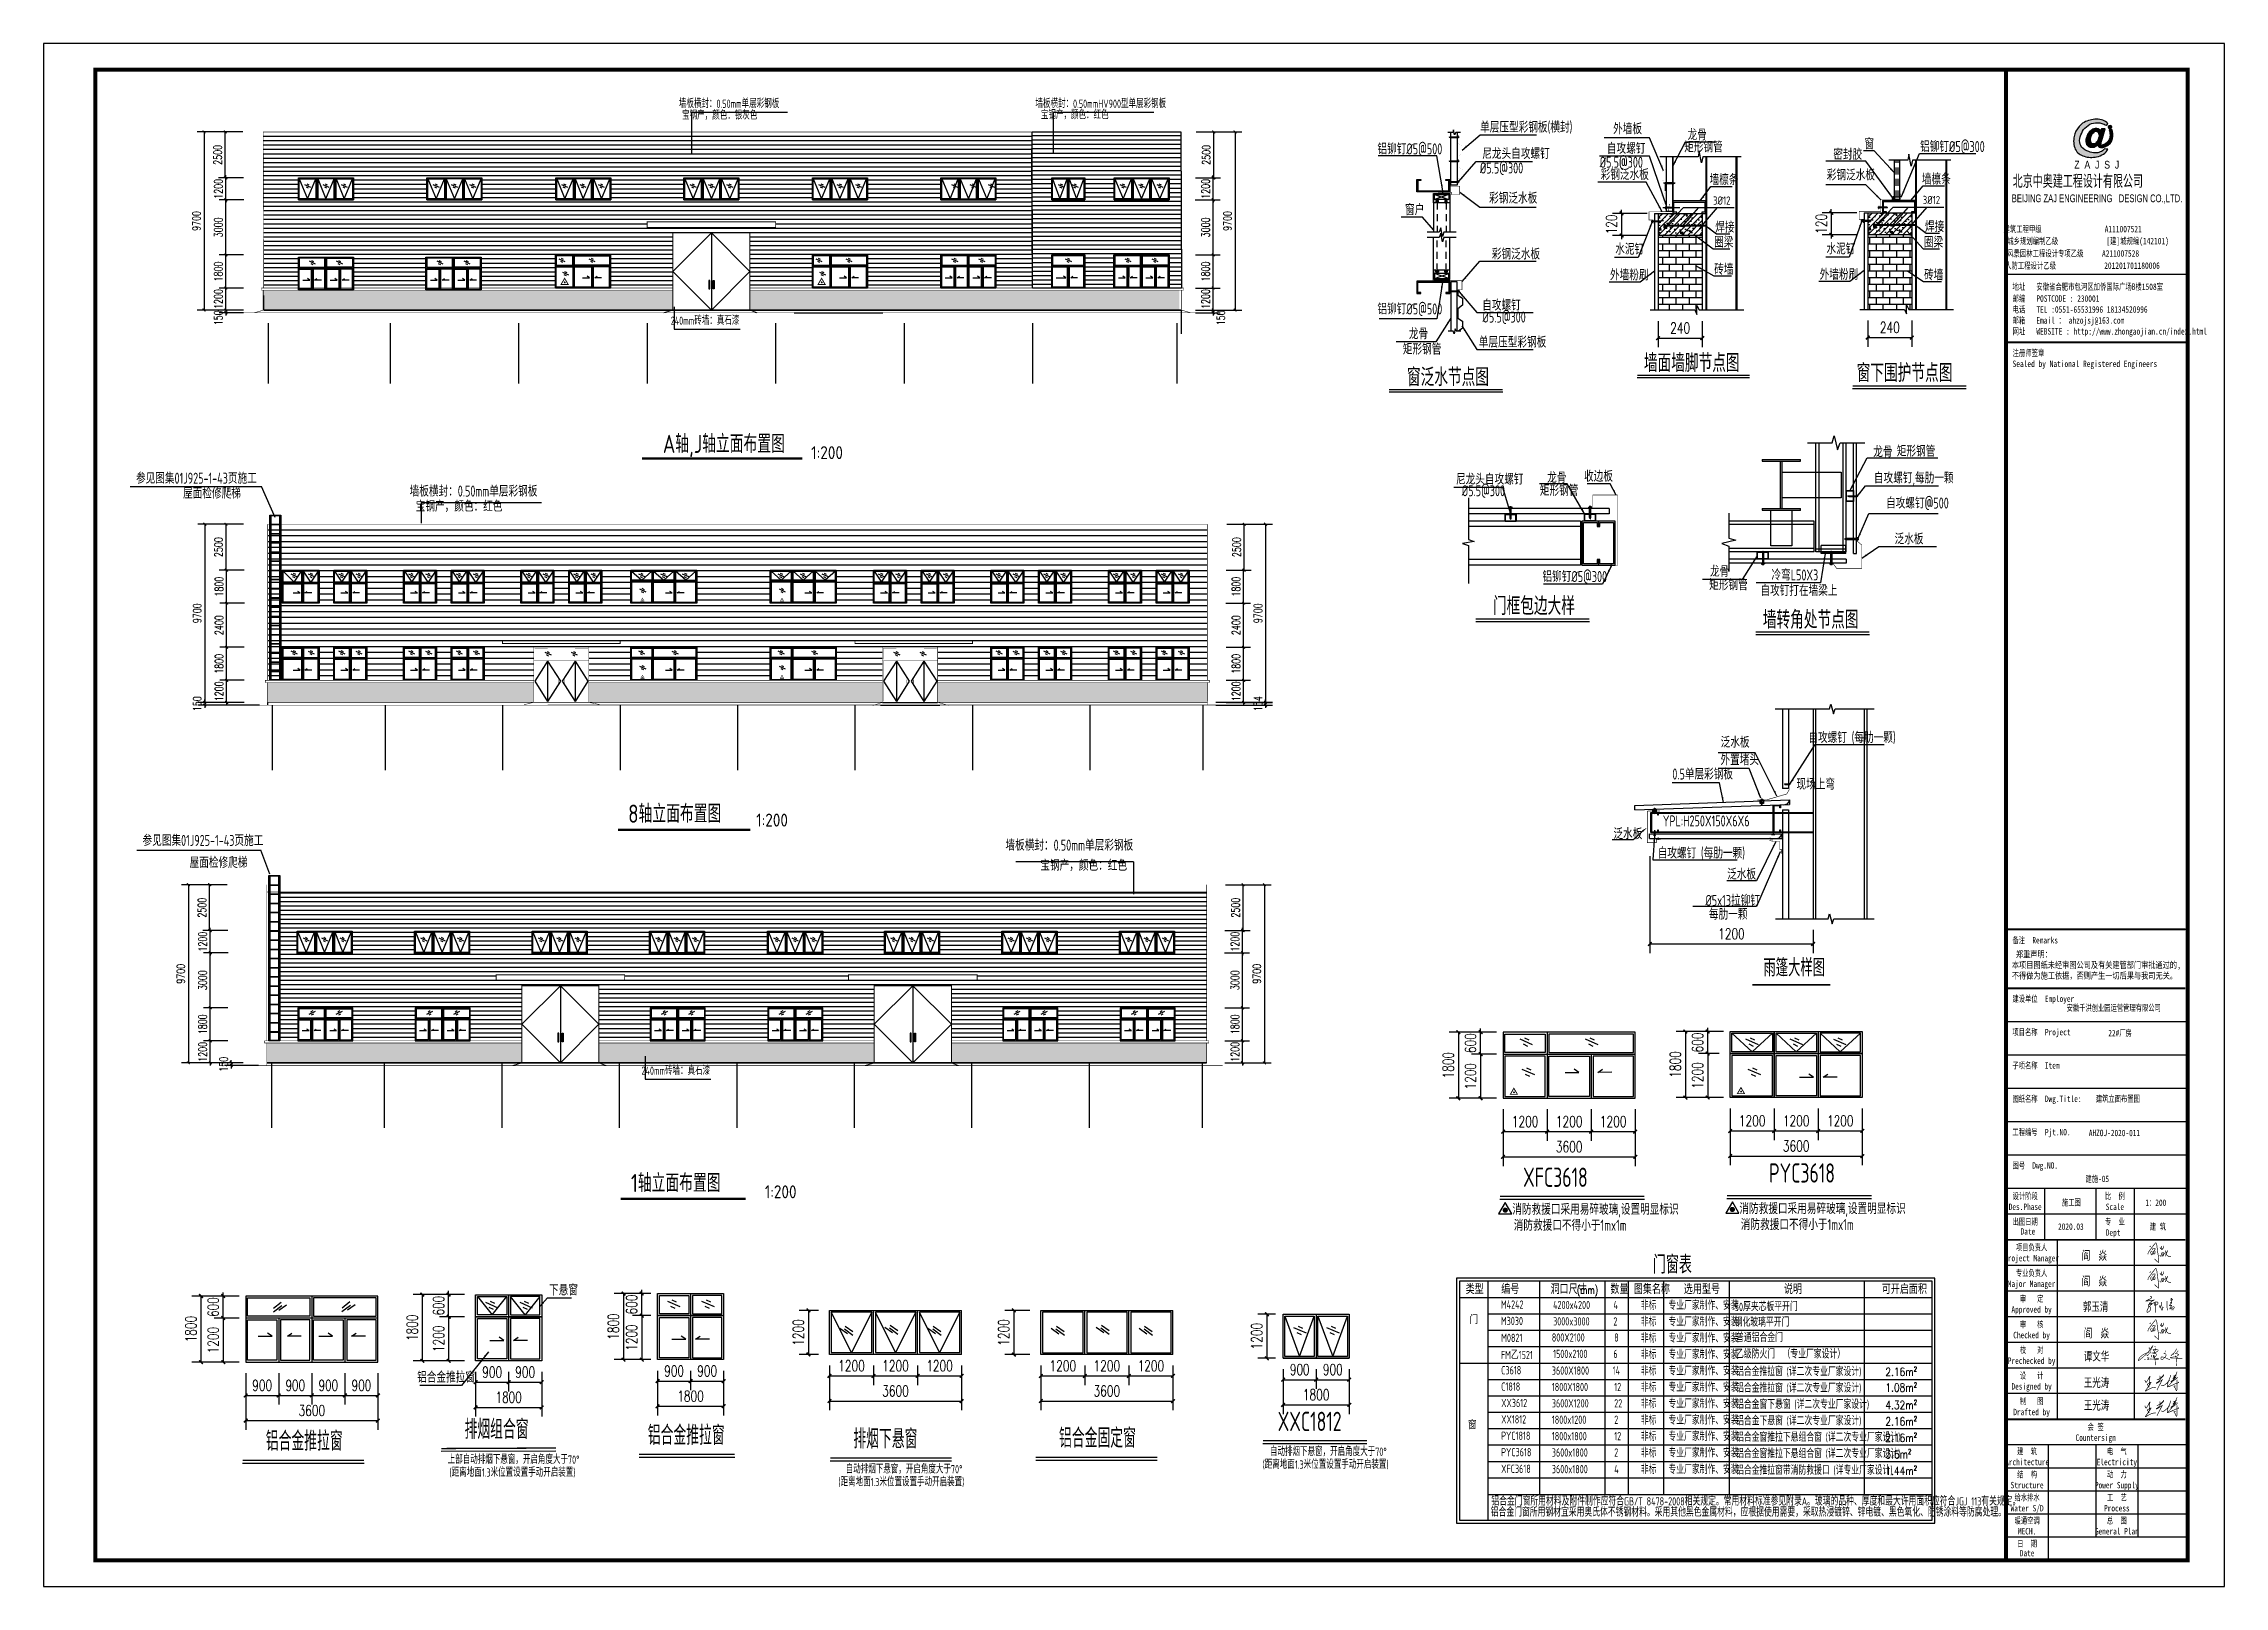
# Model space of a CAD drawing. Extents: x 180850 to 1399066, y 48356 to 327880.
# Drawn here: x 675093 to 793893, y 232984 to 316984 of the extents above; entities that cross this region are included whole.
import ezdxf
from ezdxf.enums import TextEntityAlignment as Align

# ---------------------------------------------------------------- set-up
doc = ezdxf.new("R2010")
doc.units = 0
doc.header["$LTSCALE"] = 1000
doc.linetypes.add('x2', pattern=[1.25, 0.75, -0.5])
for name, color, linetype in [('002', 3, 'Continuous'), ('8', 3, 'Continuous'), ('ADIM', 3, 'Continuous'), ('AXIS', 3, 'Continuous'), ('BOLT', 251, 'Continuous'), ('COLU', 7, 'Continuous'), ('DIM_SYMB', 3, 'Continuous'), ('E_LINE', 7, 'Continuous'), ('GZ', 50, 'Continuous'), ('Gzd', 1, 'Continuous'), ('LT', 181, 'Continuous'), ('PUB_DIM', 3, 'Continuous'), ('PUB_TAB', 7, 'Continuous'), ('PUB_TEXT', 7, 'Continuous'), ('PUB_TITLE', 4, 'Continuous'), ('REIN', 1, 'Continuous'), ('TEXT', 7, 'Continuous'), ('THICK', 6, 'Continuous'), ('THIN', 7, 'Continuous'), ('WINDOW', 4, 'Continuous'), ('图框文字', 120, 'Continuous'), ('图签', 3, 'Continuous'), ('粗实线', 2, 'Continuous')]:
    doc.layers.add(name, color=color, linetype=linetype)
doc.styles.add('_gyy_title_Arial', font='arial.ttf', dxfattribs={"width": 0.7})
doc.styles.add('_gyy_title_ST', font='', dxfattribs={"width": 0.8})
doc.styles.add('_TCH_DIM_T3', font='SIMPLEX', dxfattribs={"width": 0.705882, "bigfont": 'GBCBIG'})
doc.styles.add('_TCH_WDTABLE', font='SIMPLEX', dxfattribs={"bigfont": 'GBCBIG'})
doc.styles.add('C', font='tssdeng.shx', dxfattribs={"height": 3, "bigfont": 'tssdchn.shx'})
doc.styles.add('HZ', font='txt.shx', dxfattribs={"width": 0.8, "bigfont": '000hztxt.shx'})
doc.styles.add('SIM-TSSC', font='simplex.shx', dxfattribs={"width": 0.8, "bigfont": 'tssdchn.shx'})
doc.styles.get("Standard").update_dxf_attribs({"font": 'gbenor.shx', "bigfont": 'gbcbig.shx'})
doc.styles.add('TSSD_Dimension', font='Tssdeng.shx', dxfattribs={"width": 0.8, "bigfont": 'hztxt.shx'})
doc.styles.add('TSSD_Norm', font='tssdeng.shx', dxfattribs={"bigfont": 'hztxt.shx'})
doc.styles.add('标准字体', font='tssdeng.shx', dxfattribs={"width": 0.7, "bigfont": 'tssdchn.shx'})
doc.styles.get('_gyy_title_ST').set_extended_font_data('SimSun')
doc.dimstyles.new('_TCH_ARCH&&150', dxfattribs={"dimtxt": 446.25, "dimasz": 150, "dimexe": 375, "dimexo": 450, "dimgap": 189.375, "dimtad": 1, "dimdec": 0, "dimzin": 0, "dimdsep": 46, "dimtxsty": '_TCH_DIM_T3', "dimblk": 'ARCHTICK', "dimcen": 0.09, "dimclrd": 3, "dimclre": 3, "dimclrt": 7, "dimazin": 2, "dimtfac": 1, "dimtdec": 0, "dimtix": 1, "dimtmove": 2, "dimatfit": 3, "dimfxl": 1, "dimtolj": 1, "dimtzin": 0, "dimarcsym": 0})
doc.dimstyles.new('TCH-200-1', dxfattribs={"dimtxt": 595, "dimasz": 200, "dimexe": 500, "dimexo": 600, "dimgap": 252.5, "dimtad": 1, "dimdec": 0, "dimzin": 0, "dimdsep": 46, "dimtxsty": '_TCH_DIM_T3', "dimblk": 'ARCHTICK', "dimcen": 0.09, "dimclrd": 3, "dimclre": 3, "dimclrt": 7, "dimazin": 2, "dimtfac": 1, "dimtdec": 0, "dimtix": 1, "dimtmove": 2, "dimatfit": 3, "dimfxl": 1, "dimtolj": 1, "dimtzin": 0, "dimarcsym": 0})
doc.dimstyles.new('TCH-200-2', dxfattribs={"dimtxt": 595, "dimasz": 200, "dimexe": 500, "dimexo": 600, "dimgap": 252.5, "dimtad": 1, "dimdec": 0, "dimlfac": 0.5, "dimzin": 0, "dimdsep": 46, "dimtxsty": '_TCH_DIM_T3', "dimblk": 'ARCHTICK', "dimcen": 0.09, "dimclrd": 124, "dimclre": 124, "dimclrt": 7, "dimazin": 2, "dimtfac": 1, "dimtdec": 0, "dimtix": 1, "dimtmove": 2, "dimatfit": 3, "dimfxl": 1, "dimtolj": 1, "dimtzin": 0, "dimarcsym": 0})
pattern_1 = [(0, (254162.24, 395603.52), (0, 363.9312), []), (90, (254162.24, 395603.52), (-363.9312, 363.9312), [363.9312, -363.9312])]
pattern_2 = [(0, (0, 0), (7e-14, 238.125), [])]

msp = doc.modelspace()

# ---------------------------------------------------------------- texts
for s, style, width, p in [('M4242', 'TSSD_Norm', 0.7, (754480.45, 248103.2)), ('4200x4200', 'TSSD_Norm', 0.7, (757322.76, 248079.22)), ('非标', 'TSSD_Norm', 0.7, (762101.15, 248045.76)), ('专业厂家制作、安装', 'TSSD_Norm', 0.7, (763606.34, 248045.76)), ('50厚夹芯板平开门', 'TSSD_Norm', 0.7, (767217.3, 247976.08)), ('M3030', 'TSSD_Norm', 0.7, (754480.45, 247210.7)), ('3000x3000', 'TSSD_Norm', 0.7, (757322.76, 247186.72)), ('非标', 'TSSD_Norm', 0.7, (762101.15, 247153.26)), ('专业厂家制作、安装', 'TSSD_Norm', 0.7, (763606.34, 247153.26)), ('钢化玻璃平开门', 'TSSD_Norm', 0.7, (767217.3, 247133.78)), ('M0821', 'TSSD_Norm', 0.7, (754495.7, 246290.43)), ('800X2100', 'TSSD_Norm', 0.7, (757254.33, 246310.07)), ('非标', 'TSSD_Norm', 0.7, (762101.15, 246260.55)), ('专业厂家制作、安装', 'TSSD_Norm', 0.7, (763606.34, 246260.76)), ('普通铝合金门', 'TSSD_Norm', 0.7, (767290.17, 246290.35)), ('FM乙1521', 'TSSD_Norm', 0.7, (754480.45, 245356.67)), ('C3618', 'TSSD_Norm', 0.7, (754495.7, 244528.86)), ('3600X1800', 'TSSD_Norm', 0.7, (757254.33, 244509.22)), ('1500x2100', 'TSSD_Norm', 0.7, (757322.76, 245417.57)), ('非标', 'TSSD_Norm', 0.7, (762101.15, 245368.05)), ('非标', 'TSSD_Norm', 0.7, (762101.15, 244475.76)), ('专业厂家制作、安装', 'TSSD_Norm', 0.7, (763606.34, 245368.26)), ('专业厂家制作、安装', 'TSSD_Norm', 0.7, (763606.34, 244475.76)), ('铝合金推拉窗 (详二次专业厂家设计)', 'TSSD_Norm', 0.7, (767290.17, 244438.87)), ('乙级防火门  （专业厂家设计）', 'TSSD_Norm', 0.7, (767290.17, 245397.85)), ('2.16m²', 'SIM-TSSC', 0.8, (775426.63, 244438.87)), ('C1818', 'TSSD_Norm', 0.7, (754495.7, 243636.36)), ('1800X1800', 'TSSD_Norm', 0.7, (757254.33, 243616.72)), ('非标', 'TSSD_Norm', 0.7, (762101.15, 243583.26)), ('专业厂家制作、安装', 'TSSD_Norm', 0.7, (763606.34, 243583.26)), ('铝合金推拉窗 (详二次专业厂家设计)', 'TSSD_Norm', 0.7, (767290.17, 243546.37)), ('1.08m²', 'SIM-TSSC', 0.8, (775426.63, 243582.1)), ('XX3612', 'TSSD_Norm', 0.7, (754495.7, 242743.86)), ('3600X1200', 'TSSD_Norm', 0.7, (757254.33, 242724.22)), ('非标', 'TSSD_Norm', 0.7, (762101.15, 242690.76)), ('专业厂家制作、安装', 'TSSD_Norm', 0.7, (763606.34, 242690.76)), ('铝合金窗下悬窗 (详二次专业厂家设计)', 'TSSD_Norm', 0.7, (767290.17, 242653.87)), ('4.32m²', 'SIM-TSSC', 0.8, (775426.63, 242632)), ('XX1812', 'TSSD_Norm', 0.7, (754495.7, 241851.36)), ('PYC1818', 'TSSD_Norm', 0.7, (754495.7, 240958.86)), ('1800x1200', 'TSSD_Norm', 0.7, (757254.33, 241831.72)), ('1800x1800', 'TSSD_Norm', 0.7, (757254.33, 240939.22)), ('非标', 'TSSD_Norm', 0.7, (762101.15, 241798.26)), ('非标', 'TSSD_Norm', 0.7, (762101.15, 240905.76)), ('专业厂家制作、安装', 'TSSD_Norm', 0.7, (763606.34, 241798.26)), ('专业厂家制作、安装', 'TSSD_Norm', 0.7, (763606.34, 240905.76)), ('铝合金下悬窗 (详二次专业厂家设计)', 'TSSD_Norm', 0.7, (767290.17, 241761.37)), ('铝合金窗推拉下悬组合窗 (详二次专业厂家设计)', 'TSSD_Norm', 0.7, (767290.17, 240868.87)), ('2.16m²', 'SIM-TSSC', 0.8, (775426.63, 241739.5)), ('2.16m²', 'SIM-TSSC', 0.8, (775426.63, 240847)), ('PYC3618', 'TSSD_Norm', 0.7, (754495.7, 240066.36)), ('3600x1800', 'TSSD_Norm', 0.7, (757254.33, 240046.72)), ('非标', 'TSSD_Norm', 0.7, (762101.15, 240013.26)), ('专业厂家制作、安装', 'TSSD_Norm', 0.7, (763606.34, 240013.26)), ('铝合金窗推拉下悬组合窗 (详二次专业厂家设计)', 'TSSD_Norm', 0.7, (767290.17, 239976.37)), ('3.6m²', 'SIM-TSSC', 0.8, (775426.63, 239954.5)), ('XFC3618', 'TSSD_Norm', 0.7, (754495.7, 239160.91)), ('3600x1800', 'TSSD_Norm', 0.7, (757254.33, 239141.27)), ('非标', 'TSSD_Norm', 0.7, (762101.15, 239107.8)), ('专业厂家制作、安装', 'TSSD_Norm', 0.7, (763606.34, 239107.8)), ('铝合金推拉窗带消防救援口 (详专业厂家设计)', 'TSSD_Norm', 0.7, (767290.17, 239070.91)), ('1.44m²', 'SIM-TSSC', 0.8, (775426.63, 239049.04)), ('铝合金门窗所用材料及附件制作应符合GB/T 8478-2008相关规定。常用材料标准参见附录A。玻璃的品种、厚度和最大许用面积应符合JGJ 113有关规定。', 'TSSD_Norm', 0.7, (753959.21, 237387.5)), ('铝合金门窗所用钢材宜采用奥氏体不锈钢材料。采用其他黑色金属材料，应根据使用需要，采取热浸镀锌、锌电镀、黑色氧化、防锈涂料等防腐处理。', 'TSSD_Norm', 0.7, (753927, 236789.31))]:
    msp.add_text(s, height=450, dxfattribs=dict(style=style, width=width)).set_placement(p)
at = {"color": 4, "style": 'TSSD_Norm', "width": 0.7}
for s, p in [('4', (760607.83, 248079.22)), ('2', (760607.83, 247186.72)), ('8', (760654.76, 246310.07)), ('14', (760569.07, 244509.22)), ('6', (760607.83, 245417.57)), ('12', (760654.76, 243616.72)), ('22', (760654.76, 242724.22)), ('12', (760654.76, 240939.22)), ('2', (760654.76, 241831.72)), ('2', (760654.76, 240046.72)), ('4', (760654.76, 239141.27))]:
    msp.add_text(s, height=450, dxfattribs=at).set_placement(p)
at = {"color": 1, "insert": (782361.73, 309846.28), "char_height": 718.1993, "width": 9393.6358, "attachment_point": 1, "style": 'HZ'}
msp.add_mtext('北京中奥建工程设计有限公司', dxfattribs=at)
at = {"layer": 'PUB_TAB', "color": 7, "style": '_TCH_WDTABLE'}
for s, height, p in [('门窗表', 983.83, (762762.35, 250015.63)), ('类型', 491.915, (752560.97, 248906.38)), ('编号', 491.915, (754495.17, 248906.38)), ('洞口尺寸', 491.915, (757184.76, 248906.38)), ('数量', 491.915, (760444.86, 248906.38)), ('图集名称', 491.915, (761721.03, 248906.38)), ('选用型号', 491.915, (764447.03, 248906.38)), ('说明', 491.915, (769900.39, 248906.38)), ('可开启面积', 491.915, (775229.49, 248906.38))]:
    msp.add_text(s, height=height, dxfattribs=at).set_placement(p)
at = {"layer": 'PUB_TAB', "color": 7}
for s, height, style, width, p in [('(mm)', 433.5, '_TCH_WDTABLE', 0.705882, (758617.1, 248906.38)), ('门', 430.43, 'TSSD_Dimension', 0.8, (752776.63, 247272.92)), ('窗', 430.43, 'TSSD_Dimension', 0.8, (752688.94, 241549.52))]:
    msp.add_text(s, height=height, dxfattribs=dict(at, style=style, width=width)).set_placement(p)
at = {"layer": 'PUB_TEXT', "style": 'C', "width": 0.7}
for s, height, p in [('墙板横封：0.50mm单层彩钢板', 450, (715167.4, 313351.56)), ('墙板横封：0.50mmHV900型单层彩钢板', 450, (736242.47, 313351.56)), ('宝钢产，颜色：银灰色', 450, (713970.81, 312716.88)), ('宝钢产，颜色：红色', 450, (733106.28, 312743.16)), ('240mm砖墙：真石漆', 450, (712994.48, 301538.94)), ('墙板横封：0.50mm单层彩钢板', 599.985, (701992.34, 292140.04)), ('宝钢产，颜色：红色', 599.985, (700088.37, 291319.37)), ('墙板横封：0.50mm单层彩钢板', 599.85, (734449.18, 272862.84)), ('宝钢产，颜色：红色', 599.85, (734113.66, 271767.36)), ('240mm砖墙：真石漆', 450, (711402.25, 260702.93))]:
    msp.add_text(s, height=height, dxfattribs=at).set_placement(p, align=Align.BOTTOM_RIGHT)
at = {"layer": 'PUB_TEXT'}
for s, height, style, width, p in [('3%%c12', 450, 'C', 0.8, (766037.62, 308214.53, -32730.47)), ('3%%c12', 450, 'C', 0.8, (777460.32, 308246.16, -32730.47)), ('A轴,J轴立面布置图', 987.84, 'C', 0.8, (708825.69, 294698.65)), ('8轴立面布置图', 987.84, 'C', 0.8, (706935.52, 274560.42)), ('1轴立面布置图', 987.84, 'C', 0.8, (707086.74, 254451.21)), ('上部自动排烟下悬窗，开启角度大于70%%D', 450, '标准字体', 0.7, (697104.73, 239659.69, 828.98)), ('自动排烟下悬窗，开启角度大于70%%D', 450, '标准字体', 0.7, (741899.6, 240088.34, 828.98)), ('(距离地面1.3米位置设置手动开启装置)', 450, '标准字体', 0.7, (697202.63, 238957.82, 828.98)), ('(距离地面1.3米位置设置手动开启装置)', 450, '标准字体', 0.7, (718386.58, 238439.67, 828.98)), ('自动排烟下悬窗，开启角度大于70%%D', 450, '标准字体', 0.7, (718786.29, 239136.86, 828.98)), ('(距离地面1.3米位置设置手动开启装置)', 450, '标准字体', 0.7, (741499.89, 239391.15, 828.98))]:
    msp.add_text(s, height=height, dxfattribs=dict(at, style=style, width=width)).set_placement(p)
for p in [(716906.31, 294361.43), (713909.76, 274354.08), (714378.45, 254113.99)]:
    msp.add_text('1:200', height=705.6, dxfattribs=at).set_placement(p)
at = {"layer": 'PUB_TITLE', "width": 0.7}
for s, height, style, p in [('BEIJING ZAJ ENGINEERING   DESIGN CO.,LTD.', 424.2416, '_gyy_title_Arial', (786954.61, 308349.06)), ('建筑工程甲级                 A111007521             ', 353.5346, '_gyy_title_ST', (786940.4, 306710.73)), ('城乡规划编制乙级             [建]城规编(142101)', 353.5346, '_gyy_title_ST', (786468.31, 306062.11)), ('风景园林工程设计专项乙级     A211007528           ', 353.5346, '_gyy_title_ST', (786764.41, 305383.92)), ('人防工程设计乙级             201201701180006', 353.5346, '_gyy_title_ST', (786161.53, 304722.3)), ('设计阶段', 349.176, '_gyy_title_ST', (783041.05, 254063.93)), ('比  例', 349.176, '_gyy_title_ST', (787929.52, 254063.93)), ('Des.Phase', 349.176, '_gyy_title_ST', (783041.05, 253477.33)), ('出图日期', 349.176, '_gyy_title_ST', (783041.05, 252667.22)), ('专  业', 349.176, '_gyy_title_ST', (787929.52, 252667.22)), ('Scale', 349.176, '_gyy_title_ST', (787929.52, 253477.33)), ('Date', 349.176, '_gyy_title_ST', (783191.28, 252137.85)), ('Dept ', 349.176, '_gyy_title_ST', (787929.52, 252080.61)), ('Project Manager', 349.1756, '_gyy_title_ST', (783390.23, 250683.91)), ('项目负责人', 349.176, '_gyy_title_ST', (783390.23, 251270.52)), ('Major Manager', 349.1756, '_gyy_title_ST', (783390.23, 249287.2)), ('专业负责人', 349.176, '_gyy_title_ST', (783390.23, 249873.82)), ('审   定', 349.176, '_gyy_title_ST', (783390.25, 248477.11)), ('Approved by', 349.1756, '_gyy_title_ST', (783390.23, 247890.5)), ('审   核', 349.176, '_gyy_title_ST', (783390.25, 247080.41)), ('Checked by', 349.176, '_gyy_title_ST', (783390.23, 246493.79)), ('校   对', 349.176, '_gyy_title_ST', (783390.25, 245683.71)), ('Prechecked by', 349.1756, '_gyy_title_ST', (783390.23, 245097.09)), ('Designed by', 349.1756, '_gyy_title_ST', (783390.23, 243700.39)), ('设   计', 349.176, '_gyy_title_ST', (783390.25, 244287)), ('Drafted by', 349.176, '_gyy_title_ST', (783390.23, 242303.68)), ('制   图', 349.176, '_gyy_title_ST', (783390.25, 242890.3)), ('Countersign', 349.1756, '_gyy_title_ST', (786881.99, 240906.98)), ('会 签', 349.176, '_gyy_title_ST', (786881.99, 241493.59)), ('建  筑', 349.176, '_gyy_title_ST', (783145.81, 240166.73)), ('电  气', 349.176, '_gyy_title_ST', (788034.27, 240166.73)), ('Architecture', 349.1756, '_gyy_title_ST', (783145.81, 239580.11)), ('结  构', 349.176, '_gyy_title_ST', (783145.81, 238909.69)), ('Electricity', 349.1756, '_gyy_title_ST', (788034.27, 239580.11)), ('动  力', 349.176, '_gyy_title_ST', (788034.27, 238909.69)), ('Structure', 349.176, '_gyy_title_ST', (783145.81, 238323.08)), ('给水排水', 349.176, '_gyy_title_ST', (783145.81, 237652.66)), ('Power Supply', 349.1756, '_gyy_title_ST', (788034.27, 238323.08)), ('工  艺', 349.176, '_gyy_title_ST', (788034.27, 237652.66)), ('Water S/D', 349.176, '_gyy_title_ST', (783145.81, 237066.04)), ('暖通空调', 349.176, '_gyy_title_ST', (783145.81, 236395.63)), ('Process', 349.176, '_gyy_title_ST', (788034.27, 237066.04)), ('总  图', 349.176, '_gyy_title_ST', (788034.27, 236395.63)), ('日  期', 349.176, '_gyy_title_ST', (783145.81, 235138.59)), ('MECH.', 349.176, '_gyy_title_ST', (783145.81, 235809.01)), ('General Plan', 349.1756, '_gyy_title_ST', (788034.27, 235809.01)), ('Date', 349.176, '_gyy_title_ST', (783145.81, 234621.81))]:
    msp.add_text(s, height=height, dxfattribs=dict(at, style=style)).set_placement(p, align=Align.CENTER)
at = {"layer": 'PUB_TITLE', "style": '_gyy_title_ST', "width": 0.7}
for s, height, p in [('地址   安徽省合肥市包河区加侨国际广场B楼1508室', 353.5346, (782351.36, 303573.72)), ('邮编   POSTCODE : 230001', 353.5346, (782351.36, 302927.96)), ('邮箱   Email ： ahzojsj@163.com', 353.5346, (782351.36, 301740.09)), ('电话   TEL :0551-65531996 18134520996', 353.5346, (782351.36, 302334.02)), ('网址   WEBSITE : http://www.zhongaojian.cn/index.html', 353.5346, (782351.36, 301142.65)), ('注册师签章', 353.535, (782351.36, 299968.92)), ('Sealed by National Registered Engineers', 353.5346, (782353.28, 299374.98)), ('备注  Remarks', 349.1756, (782346.95, 267991.5)), ('建设单位  Employer', 349.1756, (782346.95, 264804.58)), ('项目名称  Project', 349.1756, (782346.95, 262988.86)), ('子项名称  Item', 349.176, (782346.95, 261173.15)), ('图纸名称  Dwg.Title:', 349.1756, (782346.95, 259357.44)), ('工程编号  Pjt.NO.', 349.1756, (782346.95, 257541.72)), ('图号  Dwg.NO.', 349.1756, (782346.95, 255726.01))]:
    msp.add_text(s, height=height, dxfattribs=at).set_placement(p)
at = {"layer": 'PUB_TITLE', "color": 2, "style": '_gyy_title_ST', "width": 0.7}
for s, height, p in [('安徽千洪创业园运营管理有限公司', 349.1756, (787863.69, 264497.42)), ('22#厂房', 349.176, (788211.02, 263122.37))]:
    msp.add_text(s, height=height, dxfattribs=at).set_placement(p, align=Align.MIDDLE)
at = {"layer": 'PUB_TITLE', "color": 6, "style": '_gyy_title_ST', "width": 0.7}
msp.add_text('建筑立面布置图', height=349.176, dxfattribs=at).set_placement((788091.22, 259549.52), align=Align.MIDDLE)
at = {"layer": 'PUB_TITLE', "color": 2, "style": '_gyy_title_ST', "width": 0.7}
msp.add_text('AHZOJ-2020-011', height=349.1756, dxfattribs=at).set_placement((787903.66, 257497.77), align=Align.CENTER)
at = {"layer": 'PUB_TITLE', "color": 6, "style": '_gyy_title_ST', "width": 0.7}
msp.add_text('建施-05', height=349.176, dxfattribs=at).set_placement((786969.92, 254998.58), align=Align.CENTER)
at = {"layer": 'PUB_TITLE', "insert": (782317.76, 267576.46), "char_height": 349.1756, "width": 11173.63, "attachment_point": 1, "style": '_gyy_title_ST'}
msp.add_mtext(' 郑重声明：\\P本项目图纸未经审图公司及有关建管部门审批通过的,\\P不得做为施工依据，否则产生一切后果与我司无关。', dxfattribs=at)
at = {"layer": 'TEXT'}
for s, height, style, width, p in [('单层压型彩钢板(横封)', 600, '标准字体', 0.7, (753346.58, 312139.69)), ('外墙板', 600, 'TSSD_Norm', 0.7, (760594.56, 312052.82)), ('铝铆钉%%C5@500', 600, '标准字体', 0.7, (747756.21, 310951.59)), ('尼龙头自攻螺钉', 600, '标准字体', 0.7, (753464.16, 310700.27)), ('自攻螺钉', 600, '标准字体', 0.7, (760253.21, 310978.79, 86.05)), ('矩形钢管', 600, '标准字体', 0.7, (764464.02, 311058.65)), ('龙骨', 600, '标准字体', 0.7, (764652.47, 311725.88)), ('密封胶', 600, 'TSSD_Norm', 0.7, (772585.22, 310659.08)), ('窗', 600, 'TSSD_Norm', 0.7, (774278.56, 311233.39)), ('铝铆钉%%C5@300', 600, 'TSSD_Norm', 0.7, (777316.59, 311079.12)), ('%%C5.5@300', 600, '标准字体', 0.7, (753340.62, 309911.57)), ('%%C5.5@300', 600, '标准字体', 0.7, (759862.84, 310224.95, 86.05)), ('彩钢泛水板', 600, 'TSSD_Norm', 0.7, (759914.06, 309559.4)), ('彩钢泛水板', 600, 'TSSD_Norm', 0.7, (772232.37, 309534.68)), ('彩钢泛水板', 600, '标准字体', 0.7, (753837.64, 308274.99)), ('墙檩条', 600, 'TSSD_Norm', 0.7, (765846.99, 309279.55)), ('墙檩条', 600, 'TSSD_Norm', 0.7, (777412.36, 309311.18)), ('圈梁', 600, 'TSSD_Norm', 0.7, (766096.89, 305882.23)), ('焊接', 600, 'TSSD_Norm', 0.7, (766158.91, 306691.91)), ('圈梁', 600, 'TSSD_Norm', 0.7, (777526.76, 305875.5)), ('焊接', 600, 'TSSD_Norm', 0.7, (777581.62, 306723.53)), ('彩钢泛水板', 600, '标准字体', 0.7, (753990.1, 305230.32)), ('水泥钉', 600, 'TSSD_Norm', 0.7, (760707.28, 305497.35)), ('水泥钉', 600, 'TSSD_Norm', 0.7, (772215.14, 305514.12)), ('外墙粉刷', 600, 'TSSD_Norm', 0.7, (760421.69, 304089.92)), ('砖墙', 600, 'TSSD_Norm', 0.7, (766102.59, 304396.92)), ('外墙粉刷', 600, 'TSSD_Norm', 0.7, (771844.4, 304121.55)), ('砖墙', 600, 'TSSD_Norm', 0.7, (777532.46, 304091.08)), ('自攻螺钉', 600, '标准字体', 0.7, (753462.94, 302448.96)), ('铝铆钉%%C5@500', 600, '标准字体', 0.7, (747756.21, 302237.45)), ('矩形钢管', 600, '标准字体', 0.7, (749136.96, 300051.39)), ('龙骨', 600, '标准字体', 0.7, (749468.43, 300889.03)), ('单层压型彩钢板', 600, '标准字体', 0.7, (753276.09, 300434.29)), ('窗泛水节点图', 980, 'C', 0.8, (749362.1, 298333.88, -15046.45)), ('墙面墙脚节点图', 980, 'C', 0.8, (762269, 299103.41)), ('窗下围护节点图', 980, 'C', 0.8, (773861.59, 298562.7, -15046.45)), ('龙骨', 600, '标准字体', 0.7, (774766.89, 294460.96)), ('矩形钢管', 600, '标准字体', 0.7, (776045.37, 294497.25)), ('参见图集01J925-1-43页施工', 600, 'TSSD_Norm', 0.7, (680125.17, 293022.5)), ('尼龙头自攻螺钉', 600, '标准字体', 0.7, (752031.85, 292970.31, 114.72)), ('龙骨', 600, '标准字体', 0.7, (756998.3, 293054.5)), ('收边板', 600, '标准字体', 0.7, (759007.9, 293131.98)), ('自攻螺钉,每肋一颗', 600, '标准字体', 0.7, (774800.49, 293038.41)), ('屋面检修爬梯', 600, 'TSSD_Norm', 0.7, (682688.67, 292209.7)), ('%%C5.5@300', 600, '标准字体', 0.7, (752350.82, 292340.78, 114.72)), ('矩形钢管', 600, '标准字体', 0.7, (756601.45, 292358.52)), ('自攻螺钉@500', 600, '标准字体', 0.7, (775462.55, 291670.15)), ('泛水板', 600, '标准字体', 0.7, (775925.25, 289718.15)), ('铝铆钉%%C5@300', 600, '标准字体', 0.7, (756745.52, 287667.86)), ('矩形钢管', 600, '标准字体', 0.7, (765824.21, 287223.16)), ('龙骨', 600, '标准字体', 0.7, (765872.18, 287949.72)), ('自攻钉打在墙梁上', 600, '标准字体', 0.7, (768618.23, 286908.83)), ('冷弯L50X3', 600, '标准字体', 0.7, (769218.84, 287752.84)), ('门框包边大样', 980, 'C', 0.8, (754045.72, 285876.49, -15046.45)), ('墙转角处节点图', 980, 'C', 0.8, (768748.5, 285125.99, -15046.45)), (' 自攻螺钉 (每肋一颗)', 600, 'C', 0.7, (770976.36, 278906.99, 131.52)), ('外置堵头', 600, 'C', 0.7, (766438.52, 277693.16, 110.12)), ('0.5单层彩钢板', 600, 'C', 0.7, (763818.5, 276915.64, 241.64)), ('现场上弯', 600, 'C', 0.7, (770579.94, 276366.59, 55.06)), ('YPL:H250X150X6X6', 600, 'C', 0.7, (763299.36, 274359.77)), ('参见图集01J925-1-43页施工', 600, 'TSSD_Norm', 0.7, (680480.41, 273300.43)), (' 自攻螺钉 (每肋一颗)', 600, 'C', 0.7, (762767.47, 272614.26, 54.68)), ('屋面检修爬梯', 600, 'TSSD_Norm', 0.7, (683043.9, 272098.71)), ('%%c5%%12013拉铆钉', 600, 'C', 0.7, (765621.71, 270034.76)), (' 每肋一颗', 600, 'C', 0.7, (765555.35, 269284.89, 55.06)), ('雨篷大样图', 960, 'TSSD_Norm', 0.7, (768779.72, 266192.11)), ('消防救援口采用易碎玻璃,设置明显标识', 600, '标准字体', 0.7, (755100.68, 253214.96, -216.97)), ('消防救援口采用易碎玻璃,设置明显标识', 600, '标准字体', 0.7, (767471.21, 253253.46, -216.97)), ('消防救援口不得小于1mx1m', 600, '标准字体', 0.7, (767549.55, 252384.62, -216.97)), ('消防救援口不得小于1mx1m', 600, '标准字体', 0.7, (755179.02, 252346.12, -216.97))]:
    msp.add_text(s, height=height, dxfattribs=dict(at, style=style, width=width)).set_placement(p)
at = {"layer": 'TEXT', "style": 'C', "width": 0.7}
for s, p in [('泛水板', (766450.97, 278948.89, 186.58)), ('泛水板', (760608.92, 273965.48, 55.06)), ('泛水板', (766805.59, 271763.16)), ('铝合金推拉窗', (695443.32, 244377.35, 263.04))]:
    msp.add_text(s, height=600, dxfattribs=at).set_placement(p, align=Align.MIDDLE_LEFT)
at = {"layer": 'TEXT', "linetype": 'ByBlock', "style": '标准字体', "width": 0.7}
for s, p in [('XFC3618', (755690.12, 254419.02)), ('PYC3618', (769084.76, 254652.5)), ('XXC1812', (742319.85, 241126.47)), ('铝合金推拉窗', (687195.19, 240054.14)), ('排烟组合窗', (698022.59, 240693.14)), ('铝合金推拉窗', (708006.94, 240371.52)), ('排烟下悬窗', (719206.54, 240174.99)), ('铝合金固定窗', (730407.29, 240219.23))]:
    msp.add_text(s, height=1050, dxfattribs=at).set_placement(p, align=Align.BOTTOM_LEFT)
at = {"layer": 'TEXT', "color": 3, "style": '_gyy_title_ST', "width": 0.7}
for s, p in [('阎  焱', (786121.41, 250764.13)), ('阎  焱', (786121.41, 249367.43)), ('郭玉清', (786184.31, 247978.72)), ('阎  焱', (786234.7, 246536.15)), ('谭文华', (786234.7, 245277.97)), ('王光涛', (786234.7, 243844.32)), ('王光涛', (786234.7, 242608.28))]:
    msp.add_text(s, height=471.585, dxfattribs=at).set_placement(p)
at = {"layer": 'TEXT', "style": 'C', "width": 0.7}
msp.add_text('下悬窗', height=600, rotation=0.0245174, dxfattribs=at).set_placement((702625, 249120.33, 263.04), align=Align.MIDDLE_LEFT)
at = {"layer": 'THIN', "style": '标准字体', "width": 0.7}
for s, p in [('窗户', (749260.19, 307645.06)), ('%%C5.5@300', (753480.09, 301796.52))]:
    msp.add_text(s, height=600, dxfattribs=at).set_placement(p)
at = {"layer": '图框文字', "color": 7, "style": '_gyy_title_ST', "width": 0.7}
for s, p in [('施工图', (785555.6, 253714.11)), ('1：200', (790157.8, 253703.06)), ('2020.03', (785529.76, 252399.55)), ('建 筑', (790272.01, 252399.55))]:
    msp.add_text(s, height=349.176, dxfattribs=at).set_placement(p, align=Align.CENTER)

# ---------------------------------------------------------------- blocks, each defined once
blk = doc.blocks.new('_ArchTick')
at = {"color": 0, "linetype": 'ByBlock', "const_width": 0.4}
blk.add_lwpolyline([(-0.5, -0.5), (0.5, 0.5)], dxfattribs=at)
blk = doc.blocks.new('*D472')
at = {"layer": 'AXIS', "color": 3, "lineweight": -2, "transparency": 16777216}
for p, q in [((762593, 272739), (762593, 267464)), ((771484, 268730), (771484, 267464)), ((762593, 267964), (771484, 267964))]:
    blk.add_line(p, q, dxfattribs=at)
at = {"layer": 'Defpoints', "color": 0, "transparency": 16777216}
for p in [(762593, 273339), (771484, 269330), (771484, 267964)]:
    blk.add_point(p, dxfattribs=at)
at = {"layer": 'AXIS', "color": 3, "lineweight": -2, "transparency": 16777216, "xscale": 200, "yscale": 200, "zscale": 200, "rotation": 180}
blk.add_blockref('_ArchTick', (762593, 267964), dxfattribs=at)
at = {"layer": 'AXIS', "color": 3, "lineweight": -2, "transparency": 16777216, "xscale": 200, "yscale": 200, "zscale": 200}
blk.add_blockref('_ArchTick', (771484, 267964), dxfattribs=at)
at = {"layer": 'AXIS', "color": 7, "transparency": 16777216, "insert": (767038, 268514), "char_height": 595, "attachment_point": 5, "style": '_TCH_DIM_T3'}
blk.add_mtext('\\A1;1200', dxfattribs=at)
blk = doc.blocks.new('MD')
at = {"linetype": 'Continuous', "ltscale": 20}
blk.add_hatch(color=256, dxfattribs=at).paths.add_polyline_path([(9, -8), (9, -3), (-13, -4), (-13, 4), (9, 2), (9, 8, -0.696305)])
blk = doc.blocks.new('*X337')
at = {"color": 0}
for p, q in [((903710.7, -307545.5), (903713.7, -307542.6)), ((903710.7, -307554.3), (903716.7, -307548.3)), ((903710.7, -307563.2), (903716.7, -307557.2)), ((903710.7, -307572), (903716.7, -307566)), ((903710.7, -307580.9), (903716.7, -307574.9)), ((903710.7, -307589.7), (903716.7, -307583.7)), ((903710.7, -307598.5), (903716.7, -307592.5)), ((903712.2, -307606), (903716.1, -307602))]:
    blk.add_line(p, q, dxfattribs=at)
blk = doc.blocks.new('AUDIT_I_040821143925-1')
at = {"linetype": 'Continuous', "ltscale": 20, "xscale": -0.899999999919668, "yscale": 0.8999999999068677, "zscale": 0.9, "rotation": 269.9996944201824}
blk.add_blockref('*X337', (276843.2, -813343.8), dxfattribs=at)
blk = doc.blocks.new('GD')
at = {"linetype": 'Continuous', "ltscale": 20}
for p, q in [((0, 1), (15, 4)), ((0, -1), (0, 1)), ((15, 4), (138, 4)), ((108, -4), (108, 4)), ((138, -10), (138, 10)), ((138, 10), (141, 10)), ((141, -10), (141, 10)), ((149, 8), (141, 8)), ((149, 3), (141, 3)), ((150, -5), (150, 5)), ((0, -1), (15, -4)), ((15, -4), (138, -4)), ((138, -10), (141, -10)), ((149, -3), (141, -3)), ((149, -8), (141, -8))]:
    blk.add_line(p, q, dxfattribs=at)
blk.add_ellipse((149, 5), major_axis=(0, 2.08), ratio=0.698493, start_param=3.141597, end_param=6.28319, dxfattribs=at)
at = {"linetype": 'Continuous', "ltscale": 20, "extrusion": (0, 0, -1)}
for centre, major_axis, ratio, start_param, end_param in [((149, 0), (0, 3.37), 0.429967, -0.000017, 3.141602), ((149, -5), (0, 2.08), 0.698493, -0.000005, 3.141588)]:
    blk.add_ellipse(centre, major_axis=major_axis, ratio=ratio, start_param=start_param, end_param=end_param, dxfattribs=at)
at = {"layer": 'PUB_TEXT', "xscale": 1.825602383585646, "yscale": 1.341960000107064, "zscale": 1.34196}
blk.add_blockref('AUDIT_I_040821143925-1', (0, 0), dxfattribs=at)
blk = doc.blocks.new('*D466')
at = {"layer": 'Defpoints', "color": 0, "transparency": 16777216}
for p in [(685022, 303678), (686430, 303678), (686430, 302478)]:
    blk.add_point(p, dxfattribs=at)
at = {"layer": 'PUB_DIM', "color": 3, "lineweight": -2, "transparency": 16777216}
for p, q in [((685980, 303678), (684647, 303678)), ((685022, 303678), (685022, 303828)), ((685022, 302478), (685022, 303678)), ((685980, 302478), (684647, 302478)), ((685022, 302478), (685022, 302328))]:
    blk.add_line(p, q, dxfattribs=at)
at = {"layer": 'PUB_DIM', "color": 3, "lineweight": -2, "transparency": 16777216, "xscale": 150, "yscale": 150, "zscale": 150}
for p, rotation in [((685022, 303678), 270), ((685022, 302478), 90)]:
    blk.add_blockref('_ArchTick', p, dxfattribs=dict(at, rotation=rotation))
at = {"layer": 'PUB_DIM', "color": 7, "transparency": 16777216, "insert": (684610, 303078), "char_height": 446.2, "attachment_point": 5, "rotation": 90, "style": '_TCH_DIM_T3'}
blk.add_mtext('\\A1;1200', dxfattribs=at)
blk = doc.blocks.new('*D467')
at = {"layer": 'Defpoints', "color": 0, "transparency": 16777216}
for p in [(685022, 305478), (686430, 305478), (686430, 303678)]:
    blk.add_point(p, dxfattribs=at)
at = {"layer": 'PUB_DIM', "color": 3, "lineweight": -2, "transparency": 16777216}
for p, q in [((685980, 305478), (684647, 305478)), ((685022, 303678), (685022, 305478)), ((685980, 303678), (684647, 303678))]:
    blk.add_line(p, q, dxfattribs=at)
at = {"layer": 'PUB_DIM', "color": 3, "lineweight": -2, "transparency": 16777216, "xscale": 150, "yscale": 150, "zscale": 150}
for p, rotation in [((685022, 305478), 90), ((685022, 303678), 270)]:
    blk.add_blockref('_ArchTick', p, dxfattribs=dict(at, rotation=rotation))
at = {"layer": 'PUB_DIM', "color": 7, "transparency": 16777216, "insert": (684610, 304578), "char_height": 446.2, "attachment_point": 5, "rotation": 90, "style": '_TCH_DIM_T3'}
blk.add_mtext('\\A1;1800', dxfattribs=at)
blk = doc.blocks.new('*D468')
at = {"layer": 'Defpoints', "color": 0, "transparency": 16777216}
for p in [(685022, 308478), (686447, 308478, -4), (686430, 305478)]:
    blk.add_point(p, dxfattribs=at)
at = {"layer": 'PUB_DIM', "color": 3, "lineweight": -2, "transparency": 16777216}
for p, q in [((685997, 308478), (684647, 308478)), ((685022, 305478), (685022, 308478)), ((685980, 305478), (684647, 305478))]:
    blk.add_line(p, q, dxfattribs=at)
at = {"layer": 'PUB_DIM', "color": 3, "lineweight": -2, "transparency": 16777216, "xscale": 150, "yscale": 150, "zscale": 150}
for p, rotation in [((685022, 308478), 90), ((685022, 305478), 270)]:
    blk.add_blockref('_ArchTick', p, dxfattribs=dict(at, rotation=rotation))
at = {"layer": 'PUB_DIM', "color": 7, "transparency": 16777216, "insert": (684610, 306978), "char_height": 446.2, "attachment_point": 5, "rotation": 90, "style": '_TCH_DIM_T3'}
blk.add_mtext('\\A1;3000', dxfattribs=at)
blk = doc.blocks.new('*D469')
at = {"layer": 'Defpoints', "color": 0, "transparency": 16777216}
for p in [(685022, 309678), (686430, 309678), (686447, 308478, -4)]:
    blk.add_point(p, dxfattribs=at)
at = {"layer": 'PUB_DIM', "color": 3, "lineweight": -2, "transparency": 16777216}
for p, q in [((685980, 309678), (684647, 309678)), ((685022, 309678), (685022, 309828)), ((685022, 308478), (685022, 309678)), ((685997, 308478), (684647, 308478)), ((685022, 308478), (685022, 308328))]:
    blk.add_line(p, q, dxfattribs=at)
at = {"layer": 'PUB_DIM', "color": 3, "lineweight": -2, "transparency": 16777216, "xscale": 150, "yscale": 150, "zscale": 150}
for p, rotation in [((685022, 309678), 270), ((685022, 308478), 90)]:
    blk.add_blockref('_ArchTick', p, dxfattribs=dict(at, rotation=rotation))
at = {"layer": 'PUB_DIM', "color": 7, "transparency": 16777216, "insert": (684610, 309078), "char_height": 446.2, "attachment_point": 5, "rotation": 90, "style": '_TCH_DIM_T3'}
blk.add_mtext('\\A1;1200', dxfattribs=at)
blk = doc.blocks.new('*D470')
at = {"layer": 'Defpoints', "color": 0, "transparency": 16777216}
for p in [(684989, 312178), (686397, 312178), (686430, 309678)]:
    blk.add_point(p, dxfattribs=at)
at = {"layer": 'PUB_DIM', "color": 3, "lineweight": -2, "transparency": 16777216}
for p, q in [((685947, 312178), (684614, 312178)), ((684989, 309678), (684989, 312178)), ((685980, 309678), (684614, 309678))]:
    blk.add_line(p, q, dxfattribs=at)
at = {"layer": 'PUB_DIM', "color": 3, "lineweight": -2, "transparency": 16777216, "xscale": 150, "yscale": 150, "zscale": 150}
for p, rotation in [((684989, 312178), 90), ((684989, 309678), 270)]:
    blk.add_blockref('_ArchTick', p, dxfattribs=dict(at, rotation=rotation))
at = {"layer": 'PUB_DIM', "color": 7, "transparency": 16777216, "insert": (684576, 310928), "char_height": 446.2, "attachment_point": 5, "rotation": 90, "style": '_TCH_DIM_T3'}
blk.add_mtext('\\A1;2500', dxfattribs=at)
blk = doc.blocks.new('*D471')
at = {"layer": 'Defpoints', "color": 0, "transparency": 16777216}
for p in [(686397, 312178), (683830, 302478), (686430, 302478)]:
    blk.add_point(p, dxfattribs=at)
at = {"layer": 'PUB_DIM', "color": 3, "lineweight": -2, "transparency": 16777216}
for p, q in [((685947, 312178), (683455, 312178)), ((683830, 312178), (683830, 302478)), ((685980, 302478), (683455, 302478))]:
    blk.add_line(p, q, dxfattribs=at)
at = {"layer": 'PUB_DIM', "color": 3, "lineweight": -2, "transparency": 16777216, "xscale": 150, "yscale": 150, "zscale": 150}
for p, rotation in [((683830, 312178), 90), ((683830, 302478), 270)]:
    blk.add_blockref('_ArchTick', p, dxfattribs=dict(at, rotation=rotation))
at = {"layer": 'PUB_DIM', "color": 7, "transparency": 16777216, "insert": (683418, 307328), "char_height": 446.2, "attachment_point": 5, "rotation": 90, "style": '_TCH_DIM_T3'}
blk.add_mtext('\\A1;9700', dxfattribs=at)
blk = doc.blocks.new('A$C5AE57A66')
at = {"color": 2}
for points in [[(0, 9000), (59, 9000), (59, 0), (0, 0)], [(59, 9000), (541, 9000), (541, 8962), (59, 8962)], [(59, 8500), (541, 8500), (541, 8462), (59, 8462)], [(541, 9000), (600, 9000), (600, 0), (541, 0)], [(59, 8000), (541, 8000), (541, 7962), (59, 7962)], [(59, 7500), (541, 7500), (541, 7462), (59, 7462)], [(59, 7000), (541, 7000), (541, 6962), (59, 6962)], [(59, 6500), (541, 6500), (541, 6462), (59, 6462)], [(59, 6000), (541, 6000), (541, 5962), (59, 5962)], [(59, 5500), (541, 5500), (541, 5462), (59, 5462)], [(59, 5000), (541, 5000), (541, 4962), (59, 4962)], [(59, 4500), (541, 4500), (541, 4462), (59, 4462)], [(59, 4000), (541, 4000), (541, 3962), (59, 3962)], [(59, 3500), (541, 3500), (541, 3462), (59, 3462)], [(59, 3000), (541, 3000), (541, 2962), (59, 2962)], [(59, 2500), (541, 2500), (541, 2462), (59, 2462)], [(59, 2000), (541, 2000), (541, 1962), (59, 1962)], [(59, 1500), (541, 1500), (541, 1462), (59, 1462)], [(59, 1000), (541, 1000), (541, 962), (59, 962)], [(59, 500), (541, 500), (541, 462), (59, 462)], [(59, 38), (541, 38), (541, 0), (59, 0)]]:
    blk.add_lwpolyline(points, close=True, dxfattribs=at)
blk = doc.blocks.new('*D425')
at = {"layer": 'Defpoints', "color": 0, "transparency": 16777216}
for p in [(737398, 303678), (738807, 303678), (737398, 302478)]:
    blk.add_point(p, dxfattribs=at)
at = {"layer": 'PUB_DIM', "color": 3, "lineweight": -2, "transparency": 16777216}
for p, q in [((737848, 303678), (739182, 303678)), ((738807, 303678), (738807, 303828)), ((738807, 302478), (738807, 303678)), ((737848, 302478), (739182, 302478)), ((738807, 302478), (738807, 302328))]:
    blk.add_line(p, q, dxfattribs=at)
at = {"layer": 'PUB_DIM', "color": 3, "lineweight": -2, "transparency": 16777216, "xscale": 150, "yscale": 150, "zscale": 150}
for p, rotation in [((738807, 303678), 270), ((738807, 302478), 90)]:
    blk.add_blockref('_ArchTick', p, dxfattribs=dict(at, rotation=rotation))
at = {"layer": 'PUB_DIM', "color": 7, "transparency": 16777216, "insert": (738394, 303078), "char_height": 446.2, "attachment_point": 5, "rotation": 90, "style": '_TCH_DIM_T3'}
blk.add_mtext('\\A1;1200', dxfattribs=at)
blk = doc.blocks.new('*D426')
at = {"layer": 'Defpoints', "color": 0, "transparency": 16777216}
for p in [(737398, 305478), (738807, 305478), (737398, 303678)]:
    blk.add_point(p, dxfattribs=at)
at = {"layer": 'PUB_DIM', "color": 3, "lineweight": -2, "transparency": 16777216}
for p, q in [((737848, 305478), (739182, 305478)), ((738807, 303678), (738807, 305478)), ((737848, 303678), (739182, 303678))]:
    blk.add_line(p, q, dxfattribs=at)
at = {"layer": 'PUB_DIM', "color": 3, "lineweight": -2, "transparency": 16777216, "xscale": 150, "yscale": 150, "zscale": 150}
for p, rotation in [((738807, 305478), 90), ((738807, 303678), 270)]:
    blk.add_blockref('_ArchTick', p, dxfattribs=dict(at, rotation=rotation))
at = {"layer": 'PUB_DIM', "color": 7, "transparency": 16777216, "insert": (738394, 304578), "char_height": 446.2, "attachment_point": 5, "rotation": 90, "style": '_TCH_DIM_T3'}
blk.add_mtext('\\A1;1800', dxfattribs=at)
blk = doc.blocks.new('*D427')
at = {"layer": 'Defpoints', "color": 0, "transparency": 16777216}
for p in [(737382, 308478, -4), (738807, 308478), (737398, 305478)]:
    blk.add_point(p, dxfattribs=at)
at = {"layer": 'PUB_DIM', "color": 3, "lineweight": -2, "transparency": 16777216}
for p, q in [((737832, 308478), (739182, 308478)), ((738807, 305478), (738807, 308478)), ((737848, 305478), (739182, 305478))]:
    blk.add_line(p, q, dxfattribs=at)
at = {"layer": 'PUB_DIM', "color": 3, "lineweight": -2, "transparency": 16777216, "xscale": 150, "yscale": 150, "zscale": 150}
for p, rotation in [((738807, 308478), 90), ((738807, 305478), 270)]:
    blk.add_blockref('_ArchTick', p, dxfattribs=dict(at, rotation=rotation))
at = {"layer": 'PUB_DIM', "color": 7, "transparency": 16777216, "insert": (738394, 306978), "char_height": 446.2, "attachment_point": 5, "rotation": 90, "style": '_TCH_DIM_T3'}
blk.add_mtext('\\A1;3000', dxfattribs=at)
blk = doc.blocks.new('*D428')
at = {"layer": 'Defpoints', "color": 0, "transparency": 16777216}
for p in [(737398, 309678), (738807, 309678), (737382, 308478, -4)]:
    blk.add_point(p, dxfattribs=at)
at = {"layer": 'PUB_DIM', "color": 3, "lineweight": -2, "transparency": 16777216}
for p, q in [((737848, 309678), (739182, 309678)), ((738807, 309678), (738807, 309828)), ((738807, 308478), (738807, 309678)), ((737832, 308478), (739182, 308478)), ((738807, 308478), (738807, 308328))]:
    blk.add_line(p, q, dxfattribs=at)
at = {"layer": 'PUB_DIM', "color": 3, "lineweight": -2, "transparency": 16777216, "xscale": 150, "yscale": 150, "zscale": 150}
for p, rotation in [((738807, 309678), 270), ((738807, 308478), 90)]:
    blk.add_blockref('_ArchTick', p, dxfattribs=dict(at, rotation=rotation))
at = {"layer": 'PUB_DIM', "color": 7, "transparency": 16777216, "insert": (738394, 309078), "char_height": 446.2, "attachment_point": 5, "rotation": 90, "style": '_TCH_DIM_T3'}
blk.add_mtext('\\A1;1200', dxfattribs=at)
blk = doc.blocks.new('*D429')
at = {"layer": 'Defpoints', "color": 0, "transparency": 16777216}
for p in [(737682, 312178), (738838, 312178), (737648, 309678)]:
    blk.add_point(p, dxfattribs=at)
at = {"layer": 'PUB_DIM', "color": 3, "lineweight": -2, "transparency": 16777216}
for p, q in [((738132, 312178), (739213, 312178)), ((738838, 309678), (738838, 312178)), ((738098, 309678), (739213, 309678))]:
    blk.add_line(p, q, dxfattribs=at)
at = {"layer": 'PUB_DIM', "color": 3, "lineweight": -2, "transparency": 16777216, "xscale": 150, "yscale": 150, "zscale": 150}
for p, rotation in [((738838, 312178), 90), ((738838, 309678), 270)]:
    blk.add_blockref('_ArchTick', p, dxfattribs=dict(at, rotation=rotation))
at = {"layer": 'PUB_DIM', "color": 7, "transparency": 16777216, "insert": (738426, 310928), "char_height": 446.2, "attachment_point": 5, "rotation": 90, "style": '_TCH_DIM_T3'}
blk.add_mtext('\\A1;2500', dxfattribs=at)
blk = doc.blocks.new('*D430')
at = {"layer": 'Defpoints', "color": 0, "transparency": 16777216}
for p in [(737432, 312178), (737398, 302478), (739999, 302478)]:
    blk.add_point(p, dxfattribs=at)
at = {"layer": 'PUB_DIM', "color": 3, "lineweight": -2, "transparency": 16777216}
for p, q in [((737882, 312178), (740374, 312178)), ((739999, 312178), (739999, 302478)), ((737848, 302478), (740374, 302478))]:
    blk.add_line(p, q, dxfattribs=at)
at = {"layer": 'PUB_DIM', "color": 3, "lineweight": -2, "transparency": 16777216, "xscale": 150, "yscale": 150, "zscale": 150}
for p, rotation in [((739999, 312178), 90), ((739999, 302478), 270)]:
    blk.add_blockref('_ArchTick', p, dxfattribs=dict(at, rotation=rotation))
at = {"layer": 'PUB_DIM', "color": 7, "transparency": 16777216, "insert": (739586, 307328), "char_height": 446.2, "attachment_point": 5, "rotation": 90, "style": '_TCH_DIM_T3'}
blk.add_mtext('\\A1;9700', dxfattribs=at)
blk = doc.blocks.new('*D434')
at = {"layer": 'Defpoints', "color": 0, "transparency": 16777216}
for p in [(684170, 262688), (685578, 262688), (685578, 261488)]:
    blk.add_point(p, dxfattribs=at)
at = {"layer": 'PUB_DIM', "color": 3, "lineweight": -2, "transparency": 16777216}
for p, q in [((685128, 262688), (683795, 262688)), ((684170, 262688), (684170, 262838)), ((684170, 261488), (684170, 262688)), ((685128, 261488), (683795, 261488)), ((684170, 261488), (684170, 261338))]:
    blk.add_line(p, q, dxfattribs=at)
at = {"layer": 'PUB_DIM', "color": 3, "lineweight": -2, "transparency": 16777216, "xscale": 150, "yscale": 150, "zscale": 150}
for p, rotation in [((684170, 262688), 270), ((684170, 261488), 90)]:
    blk.add_blockref('_ArchTick', p, dxfattribs=dict(at, rotation=rotation))
at = {"layer": 'PUB_DIM', "color": 7, "transparency": 16777216, "insert": (683758, 262088), "char_height": 446.2, "attachment_point": 5, "rotation": 90, "style": '_TCH_DIM_T3'}
blk.add_mtext('\\A1;1200', dxfattribs=at)
blk = doc.blocks.new('*D435')
at = {"layer": 'Defpoints', "color": 0, "transparency": 16777216}
for p in [(684170, 264488), (685578, 264488), (685578, 262688)]:
    blk.add_point(p, dxfattribs=at)
at = {"layer": 'PUB_DIM', "color": 3, "lineweight": -2, "transparency": 16777216}
for p, q in [((685128, 264488), (683795, 264488)), ((684170, 262688), (684170, 264488)), ((685128, 262688), (683795, 262688))]:
    blk.add_line(p, q, dxfattribs=at)
at = {"layer": 'PUB_DIM', "color": 3, "lineweight": -2, "transparency": 16777216, "xscale": 150, "yscale": 150, "zscale": 150}
for p, rotation in [((684170, 264488), 90), ((684170, 262688), 270)]:
    blk.add_blockref('_ArchTick', p, dxfattribs=dict(at, rotation=rotation))
at = {"layer": 'PUB_DIM', "color": 7, "transparency": 16777216, "insert": (683758, 263588), "char_height": 446.2, "attachment_point": 5, "rotation": 90, "style": '_TCH_DIM_T3'}
blk.add_mtext('\\A1;1800', dxfattribs=at)
blk = doc.blocks.new('*D436')
at = {"layer": 'Defpoints', "color": 0, "transparency": 16777216}
for p in [(684170, 267488), (685595, 267488, -4), (685578, 264488)]:
    blk.add_point(p, dxfattribs=at)
at = {"layer": 'PUB_DIM', "color": 3, "lineweight": -2, "transparency": 16777216}
for p, q in [((685145, 267488), (683795, 267488)), ((684170, 264488), (684170, 267488)), ((685128, 264488), (683795, 264488))]:
    blk.add_line(p, q, dxfattribs=at)
at = {"layer": 'PUB_DIM', "color": 3, "lineweight": -2, "transparency": 16777216, "xscale": 150, "yscale": 150, "zscale": 150}
for p, rotation in [((684170, 267488), 90), ((684170, 264488), 270)]:
    blk.add_blockref('_ArchTick', p, dxfattribs=dict(at, rotation=rotation))
at = {"layer": 'PUB_DIM', "color": 7, "transparency": 16777216, "insert": (683758, 265988), "char_height": 446.2, "attachment_point": 5, "rotation": 90, "style": '_TCH_DIM_T3'}
blk.add_mtext('\\A1;3000', dxfattribs=at)
blk = doc.blocks.new('*D437')
at = {"layer": 'Defpoints', "color": 0, "transparency": 16777216}
for p in [(684170, 268688), (685578, 268688), (685595, 267488, -4)]:
    blk.add_point(p, dxfattribs=at)
at = {"layer": 'PUB_DIM', "color": 3, "lineweight": -2, "transparency": 16777216}
for p, q in [((685128, 268688), (683795, 268688)), ((684170, 268688), (684170, 268838)), ((684170, 267488), (684170, 268688)), ((685145, 267488), (683795, 267488)), ((684170, 267488), (684170, 267338))]:
    blk.add_line(p, q, dxfattribs=at)
at = {"layer": 'PUB_DIM', "color": 3, "lineweight": -2, "transparency": 16777216, "xscale": 150, "yscale": 150, "zscale": 150}
for p, rotation in [((684170, 268688), 270), ((684170, 267488), 90)]:
    blk.add_blockref('_ArchTick', p, dxfattribs=dict(at, rotation=rotation))
at = {"layer": 'PUB_DIM', "color": 7, "transparency": 16777216, "insert": (683758, 268088), "char_height": 446.2, "attachment_point": 5, "rotation": 90, "style": '_TCH_DIM_T3'}
blk.add_mtext('\\A1;1200', dxfattribs=at)
blk = doc.blocks.new('*D438')
at = {"layer": 'Defpoints', "color": 0, "transparency": 16777216}
for p in [(684137, 271188), (685545, 271188), (685578, 268688)]:
    blk.add_point(p, dxfattribs=at)
at = {"layer": 'PUB_DIM', "color": 3, "lineweight": -2, "transparency": 16777216}
for p, q in [((685095, 271188), (683762, 271188)), ((684137, 268688), (684137, 271188)), ((685128, 268688), (683762, 268688))]:
    blk.add_line(p, q, dxfattribs=at)
at = {"layer": 'PUB_DIM', "color": 3, "lineweight": -2, "transparency": 16777216, "xscale": 150, "yscale": 150, "zscale": 150}
for p, rotation in [((684137, 271188), 90), ((684137, 268688), 270)]:
    blk.add_blockref('_ArchTick', p, dxfattribs=dict(at, rotation=rotation))
at = {"layer": 'PUB_DIM', "color": 7, "transparency": 16777216, "insert": (683724, 269938), "char_height": 446.2, "attachment_point": 5, "rotation": 90, "style": '_TCH_DIM_T3'}
blk.add_mtext('\\A1;2500', dxfattribs=at)
blk = doc.blocks.new('*D439')
at = {"layer": 'Defpoints', "color": 0, "transparency": 16777216}
for p in [(685545, 271188), (682978, 261488), (685578, 261488)]:
    blk.add_point(p, dxfattribs=at)
at = {"layer": 'PUB_DIM', "color": 3, "lineweight": -2, "transparency": 16777216}
for p, q in [((685095, 271188), (682603, 271188)), ((682978, 271188), (682978, 261488)), ((685128, 261488), (682603, 261488))]:
    blk.add_line(p, q, dxfattribs=at)
at = {"layer": 'PUB_DIM', "color": 3, "lineweight": -2, "transparency": 16777216, "xscale": 150, "yscale": 150, "zscale": 150}
for p, rotation in [((682978, 271188), 90), ((682978, 261488), 270)]:
    blk.add_blockref('_ArchTick', p, dxfattribs=dict(at, rotation=rotation))
at = {"layer": 'PUB_DIM', "color": 7, "transparency": 16777216, "insert": (682565, 266338), "char_height": 446.2, "attachment_point": 5, "rotation": 90, "style": '_TCH_DIM_T3'}
blk.add_mtext('\\A1;9700', dxfattribs=at)
blk = doc.blocks.new('*D440')
at = {"layer": 'Defpoints', "color": 0, "transparency": 16777216}
for p in [(738997, 262688), (740405, 262688), (738997, 261488)]:
    blk.add_point(p, dxfattribs=at)
at = {"layer": 'PUB_DIM', "color": 3, "lineweight": -2, "transparency": 16777216}
for p, q in [((739447, 262688), (740780, 262688)), ((740405, 262688), (740405, 262838)), ((740405, 261488), (740405, 262688)), ((739447, 261488), (740780, 261488)), ((740405, 261488), (740405, 261338))]:
    blk.add_line(p, q, dxfattribs=at)
at = {"layer": 'PUB_DIM', "color": 3, "lineweight": -2, "transparency": 16777216, "xscale": 150, "yscale": 150, "zscale": 150}
for p, rotation in [((740405, 262688), 270), ((740405, 261488), 90)]:
    blk.add_blockref('_ArchTick', p, dxfattribs=dict(at, rotation=rotation))
at = {"layer": 'PUB_DIM', "color": 7, "transparency": 16777216, "insert": (739993, 262088), "char_height": 446.2, "attachment_point": 5, "rotation": 90, "style": '_TCH_DIM_T3'}
blk.add_mtext('\\A1;1200', dxfattribs=at)
blk = doc.blocks.new('*D441')
at = {"layer": 'Defpoints', "color": 0, "transparency": 16777216}
for p in [(738997, 264488), (740405, 264488), (738997, 262688)]:
    blk.add_point(p, dxfattribs=at)
at = {"layer": 'PUB_DIM', "color": 3, "lineweight": -2, "transparency": 16777216}
for p, q in [((739447, 264488), (740780, 264488)), ((740405, 262688), (740405, 264488)), ((739447, 262688), (740780, 262688))]:
    blk.add_line(p, q, dxfattribs=at)
at = {"layer": 'PUB_DIM', "color": 3, "lineweight": -2, "transparency": 16777216, "xscale": 150, "yscale": 150, "zscale": 150}
for p, rotation in [((740405, 264488), 90), ((740405, 262688), 270)]:
    blk.add_blockref('_ArchTick', p, dxfattribs=dict(at, rotation=rotation))
at = {"layer": 'PUB_DIM', "color": 7, "transparency": 16777216, "insert": (739993, 263588), "char_height": 446.2, "attachment_point": 5, "rotation": 90, "style": '_TCH_DIM_T3'}
blk.add_mtext('\\A1;1800', dxfattribs=at)
blk = doc.blocks.new('*D442')
at = {"layer": 'Defpoints', "color": 0, "transparency": 16777216}
for p in [(738981, 267488, -4), (740405, 267488), (738997, 264488)]:
    blk.add_point(p, dxfattribs=at)
at = {"layer": 'PUB_DIM', "color": 3, "lineweight": -2, "transparency": 16777216}
for p, q in [((739431, 267488), (740780, 267488)), ((740405, 264488), (740405, 267488)), ((739447, 264488), (740780, 264488))]:
    blk.add_line(p, q, dxfattribs=at)
at = {"layer": 'PUB_DIM', "color": 3, "lineweight": -2, "transparency": 16777216, "xscale": 150, "yscale": 150, "zscale": 150}
for p, rotation in [((740405, 267488), 90), ((740405, 264488), 270)]:
    blk.add_blockref('_ArchTick', p, dxfattribs=dict(at, rotation=rotation))
at = {"layer": 'PUB_DIM', "color": 7, "transparency": 16777216, "insert": (739993, 265988), "char_height": 446.2, "attachment_point": 5, "rotation": 90, "style": '_TCH_DIM_T3'}
blk.add_mtext('\\A1;3000', dxfattribs=at)
blk = doc.blocks.new('*D443')
at = {"layer": 'Defpoints', "color": 0, "transparency": 16777216}
for p in [(738997, 268688), (740405, 268688), (738981, 267488, -4)]:
    blk.add_point(p, dxfattribs=at)
at = {"layer": 'PUB_DIM', "color": 3, "lineweight": -2, "transparency": 16777216}
for p, q in [((739447, 268688), (740780, 268688)), ((740405, 268688), (740405, 268838)), ((740405, 267488), (740405, 268688)), ((739431, 267488), (740780, 267488)), ((740405, 267488), (740405, 267338))]:
    blk.add_line(p, q, dxfattribs=at)
at = {"layer": 'PUB_DIM', "color": 3, "lineweight": -2, "transparency": 16777216, "xscale": 150, "yscale": 150, "zscale": 150}
for p, rotation in [((740405, 268688), 270), ((740405, 267488), 90)]:
    blk.add_blockref('_ArchTick', p, dxfattribs=dict(at, rotation=rotation))
at = {"layer": 'PUB_DIM', "color": 7, "transparency": 16777216, "insert": (739993, 268088), "char_height": 446.2, "attachment_point": 5, "rotation": 90, "style": '_TCH_DIM_T3'}
blk.add_mtext('\\A1;1200', dxfattribs=at)
blk = doc.blocks.new('*D444')
at = {"layer": 'Defpoints', "color": 0, "transparency": 16777216}
for p in [(739030, 271188), (740439, 271188), (738997, 268688)]:
    blk.add_point(p, dxfattribs=at)
at = {"layer": 'PUB_DIM', "color": 3, "lineweight": -2, "transparency": 16777216}
for p, q in [((739480, 271188), (740814, 271188)), ((740439, 268688), (740439, 271188)), ((739447, 268688), (740814, 268688))]:
    blk.add_line(p, q, dxfattribs=at)
at = {"layer": 'PUB_DIM', "color": 3, "lineweight": -2, "transparency": 16777216, "xscale": 150, "yscale": 150, "zscale": 150}
for p, rotation in [((740439, 271188), 90), ((740439, 268688), 270)]:
    blk.add_blockref('_ArchTick', p, dxfattribs=dict(at, rotation=rotation))
at = {"layer": 'PUB_DIM', "color": 7, "transparency": 16777216, "insert": (740026, 269938), "char_height": 446.2, "attachment_point": 5, "rotation": 90, "style": '_TCH_DIM_T3'}
blk.add_mtext('\\A1;2500', dxfattribs=at)
blk = doc.blocks.new('*D445')
at = {"layer": 'Defpoints', "color": 0, "transparency": 16777216}
for p in [(739030, 271188), (738997, 261488), (741597, 261488)]:
    blk.add_point(p, dxfattribs=at)
at = {"layer": 'PUB_DIM', "color": 3, "lineweight": -2, "transparency": 16777216}
for p, q in [((739480, 271188), (741972, 271188)), ((741597, 271188), (741597, 261488)), ((739447, 261488), (741972, 261488))]:
    blk.add_line(p, q, dxfattribs=at)
at = {"layer": 'PUB_DIM', "color": 3, "lineweight": -2, "transparency": 16777216, "xscale": 150, "yscale": 150, "zscale": 150}
for p, rotation in [((741597, 271188), 90), ((741597, 261488), 270)]:
    blk.add_blockref('_ArchTick', p, dxfattribs=dict(at, rotation=rotation))
at = {"layer": 'PUB_DIM', "color": 7, "transparency": 16777216, "insert": (741185, 266338), "char_height": 446.2, "attachment_point": 5, "rotation": 90, "style": '_TCH_DIM_T3'}
blk.add_mtext('\\A1;9700', dxfattribs=at)
blk = doc.blocks.new('*D446')
at = {"layer": 'Defpoints', "color": 0, "transparency": 16777216}
for p in [(685064, 282318), (686472, 282318), (686466, 281118)]:
    blk.add_point(p, dxfattribs=at)
at = {"layer": 'PUB_DIM', "color": 3, "lineweight": -2, "transparency": 16777216}
for p, q in [((686022, 282318), (684689, 282318)), ((685064, 282318), (685064, 282468)), ((685064, 281118), (685064, 282318)), ((686016, 281118), (684689, 281118)), ((685064, 281118), (685064, 280968))]:
    blk.add_line(p, q, dxfattribs=at)
at = {"layer": 'PUB_DIM', "color": 3, "lineweight": -2, "transparency": 16777216, "xscale": 150, "yscale": 150, "zscale": 150}
for p, rotation in [((685064, 282318), 270), ((685064, 281118), 90)]:
    blk.add_blockref('_ArchTick', p, dxfattribs=dict(at, rotation=rotation))
at = {"layer": 'PUB_DIM', "color": 7, "transparency": 16777216, "insert": (684651, 281718), "char_height": 446.2, "attachment_point": 5, "rotation": 90, "style": '_TCH_DIM_T3'}
blk.add_mtext('\\A1;1200', dxfattribs=at)
blk = doc.blocks.new('*D447')
at = {"layer": 'Defpoints', "color": 0, "transparency": 16777216}
for p in [(685064, 284118), (686472, 284118), (686472, 282318)]:
    blk.add_point(p, dxfattribs=at)
at = {"layer": 'PUB_DIM', "color": 3, "lineweight": -2, "transparency": 16777216}
for p, q in [((686022, 284118), (684689, 284118)), ((685064, 282318), (685064, 284118)), ((686022, 282318), (684689, 282318))]:
    blk.add_line(p, q, dxfattribs=at)
at = {"layer": 'PUB_DIM', "color": 3, "lineweight": -2, "transparency": 16777216, "xscale": 150, "yscale": 150, "zscale": 150}
for p, rotation in [((685064, 284118), 90), ((685064, 282318), 270)]:
    blk.add_blockref('_ArchTick', p, dxfattribs=dict(at, rotation=rotation))
at = {"layer": 'PUB_DIM', "color": 7, "transparency": 16777216, "insert": (684651, 283218), "char_height": 446.2, "attachment_point": 5, "rotation": 90, "style": '_TCH_DIM_T3'}
blk.add_mtext('\\A1;1800', dxfattribs=at)
blk = doc.blocks.new('*D448')
at = {"layer": 'Defpoints', "color": 0, "transparency": 16777216}
for p in [(685064, 286518), (686488, 286518, -4), (686472, 284118)]:
    blk.add_point(p, dxfattribs=at)
at = {"layer": 'PUB_DIM', "color": 3, "lineweight": -2, "transparency": 16777216}
for p, q in [((686038, 286518), (684689, 286518)), ((685064, 284118), (685064, 286518)), ((686022, 284118), (684689, 284118))]:
    blk.add_line(p, q, dxfattribs=at)
at = {"layer": 'PUB_DIM', "color": 3, "lineweight": -2, "transparency": 16777216, "xscale": 150, "yscale": 150, "zscale": 150}
for p, rotation in [((685064, 286518), 90), ((685064, 284118), 270)]:
    blk.add_blockref('_ArchTick', p, dxfattribs=dict(at, rotation=rotation))
at = {"layer": 'PUB_DIM', "color": 7, "transparency": 16777216, "insert": (684651, 285318), "char_height": 446.2, "attachment_point": 5, "rotation": 90, "style": '_TCH_DIM_T3'}
blk.add_mtext('\\A1;2400', dxfattribs=at)
blk = doc.blocks.new('*D449')
at = {"layer": 'Defpoints', "color": 0, "transparency": 16777216}
for p in [(685064, 288318), (686472, 288318), (686488, 286518, -4)]:
    blk.add_point(p, dxfattribs=at)
at = {"layer": 'PUB_DIM', "color": 3, "lineweight": -2, "transparency": 16777216}
for p, q in [((686022, 288318), (684689, 288318)), ((685064, 286518), (685064, 288318)), ((686038, 286518), (684689, 286518))]:
    blk.add_line(p, q, dxfattribs=at)
at = {"layer": 'PUB_DIM', "color": 3, "lineweight": -2, "transparency": 16777216, "xscale": 150, "yscale": 150, "zscale": 150}
for p, rotation in [((685064, 288318), 90), ((685064, 286518), 270)]:
    blk.add_blockref('_ArchTick', p, dxfattribs=dict(at, rotation=rotation))
at = {"layer": 'PUB_DIM', "color": 7, "transparency": 16777216, "insert": (684651, 287418), "char_height": 446.2, "attachment_point": 5, "rotation": 90, "style": '_TCH_DIM_T3'}
blk.add_mtext('\\A1;1800', dxfattribs=at)
blk = doc.blocks.new('*D450')
at = {"layer": 'Defpoints', "color": 0, "transparency": 16777216}
for p in [(685030, 290818), (686439, 290818), (686472, 288318)]:
    blk.add_point(p, dxfattribs=at)
at = {"layer": 'PUB_DIM', "color": 3, "lineweight": -2, "transparency": 16777216}
for p, q in [((685989, 290818), (684655, 290818)), ((685030, 288318), (685030, 290818)), ((686022, 288318), (684655, 288318))]:
    blk.add_line(p, q, dxfattribs=at)
at = {"layer": 'PUB_DIM', "color": 3, "lineweight": -2, "transparency": 16777216, "xscale": 150, "yscale": 150, "zscale": 150}
for p, rotation in [((685030, 290818), 90), ((685030, 288318), 270)]:
    blk.add_blockref('_ArchTick', p, dxfattribs=dict(at, rotation=rotation))
at = {"layer": 'PUB_DIM', "color": 7, "transparency": 16777216, "insert": (684618, 289568), "char_height": 446.2, "attachment_point": 5, "rotation": 90, "style": '_TCH_DIM_T3'}
blk.add_mtext('\\A1;2500', dxfattribs=at)
blk = doc.blocks.new('*D451')
at = {"layer": 'Defpoints', "color": 0, "transparency": 16777216}
for p in [(686439, 290818), (683872, 281118), (686466, 281118)]:
    blk.add_point(p, dxfattribs=at)
at = {"layer": 'PUB_DIM', "color": 3, "lineweight": -2, "transparency": 16777216}
for p, q in [((685989, 290818), (683497, 290818)), ((683872, 290818), (683872, 281118)), ((686016, 281118), (683497, 281118))]:
    blk.add_line(p, q, dxfattribs=at)
at = {"layer": 'PUB_DIM', "color": 3, "lineweight": -2, "transparency": 16777216, "xscale": 150, "yscale": 150, "zscale": 150}
for p, rotation in [((683872, 290818), 90), ((683872, 281118), 270)]:
    blk.add_blockref('_ArchTick', p, dxfattribs=dict(at, rotation=rotation))
at = {"layer": 'PUB_DIM', "color": 7, "transparency": 16777216, "insert": (683459, 285968), "char_height": 446.2, "attachment_point": 5, "rotation": 90, "style": '_TCH_DIM_T3'}
blk.add_mtext('\\A1;9700', dxfattribs=at)
blk = doc.blocks.new('*D452')
at = {"layer": 'Defpoints', "color": 0, "transparency": 16777216}
for p in [(683872, 280968), (686466, 281118), (687296, 280968)]:
    blk.add_point(p, dxfattribs=at)
at = {"layer": 'PUB_DIM', "color": 3, "lineweight": -2, "transparency": 16777216}
for p, q in [((686016, 281118), (683497, 281118)), ((686846, 280968), (683497, 280968)), ((683872, 281118), (683872, 281268)), ((683872, 281118), (683872, 280968)), ((683872, 280968), (683872, 280818))]:
    blk.add_line(p, q, dxfattribs=at)
at = {"layer": 'PUB_DIM', "color": 3, "lineweight": -2, "transparency": 16777216, "xscale": 150, "yscale": 150, "zscale": 150}
for p, rotation in [((683872, 281118), 270), ((683872, 280968), 90)]:
    blk.add_blockref('_ArchTick', p, dxfattribs=dict(at, rotation=rotation))
at = {"layer": 'PUB_DIM', "color": 7, "transparency": 16777216, "insert": (683459, 281043), "char_height": 446.2, "attachment_point": 5, "rotation": 90, "style": '_TCH_DIM_T3'}
blk.add_mtext('\\A1;150', dxfattribs=at)
blk = doc.blocks.new('*D453')
at = {"layer": 'Defpoints', "color": 0, "transparency": 16777216}
for p in [(739058, 282318), (740466, 282318), (739063, 281118)]:
    blk.add_point(p, dxfattribs=at)
at = {"layer": 'PUB_DIM', "color": 3, "lineweight": -2, "transparency": 16777216}
for p, q in [((739508, 282318), (740841, 282318)), ((740466, 282318), (740466, 282468)), ((740466, 281118), (740466, 282318)), ((739513, 281118), (740841, 281118)), ((740466, 281118), (740466, 280968))]:
    blk.add_line(p, q, dxfattribs=at)
at = {"layer": 'PUB_DIM', "color": 3, "lineweight": -2, "transparency": 16777216, "xscale": 150, "yscale": 150, "zscale": 150}
for p, rotation in [((740466, 282318), 270), ((740466, 281118), 90)]:
    blk.add_blockref('_ArchTick', p, dxfattribs=dict(at, rotation=rotation))
at = {"layer": 'PUB_DIM', "color": 7, "transparency": 16777216, "insert": (740054, 281718), "char_height": 446.2, "attachment_point": 5, "rotation": 90, "style": '_TCH_DIM_T3'}
blk.add_mtext('\\A1;1200', dxfattribs=at)
blk = doc.blocks.new('*D454')
at = {"layer": 'Defpoints', "color": 0, "transparency": 16777216}
for p in [(739058, 284118), (740466, 284118), (739058, 282318)]:
    blk.add_point(p, dxfattribs=at)
at = {"layer": 'PUB_DIM', "color": 3, "lineweight": -2, "transparency": 16777216}
for p, q in [((739508, 284118), (740841, 284118)), ((740466, 282318), (740466, 284118)), ((739508, 282318), (740841, 282318))]:
    blk.add_line(p, q, dxfattribs=at)
at = {"layer": 'PUB_DIM', "color": 3, "lineweight": -2, "transparency": 16777216, "xscale": 150, "yscale": 150, "zscale": 150}
for p, rotation in [((740466, 284118), 90), ((740466, 282318), 270)]:
    blk.add_blockref('_ArchTick', p, dxfattribs=dict(at, rotation=rotation))
at = {"layer": 'PUB_DIM', "color": 7, "transparency": 16777216, "insert": (740054, 283218), "char_height": 446.2, "attachment_point": 5, "rotation": 90, "style": '_TCH_DIM_T3'}
blk.add_mtext('\\A1;1800', dxfattribs=at)
blk = doc.blocks.new('*D455')
at = {"layer": 'Defpoints', "color": 0, "transparency": 16777216}
for p in [(739042, 286518, -4), (740466, 286518), (739058, 284118)]:
    blk.add_point(p, dxfattribs=at)
at = {"layer": 'PUB_DIM', "color": 3, "lineweight": -2, "transparency": 16777216}
for p, q in [((739492, 286518), (740841, 286518)), ((740466, 284118), (740466, 286518)), ((739508, 284118), (740841, 284118))]:
    blk.add_line(p, q, dxfattribs=at)
at = {"layer": 'PUB_DIM', "color": 3, "lineweight": -2, "transparency": 16777216, "xscale": 150, "yscale": 150, "zscale": 150}
for p, rotation in [((740466, 286518), 90), ((740466, 284118), 270)]:
    blk.add_blockref('_ArchTick', p, dxfattribs=dict(at, rotation=rotation))
at = {"layer": 'PUB_DIM', "color": 7, "transparency": 16777216, "insert": (740054, 285318), "char_height": 446.2, "attachment_point": 5, "rotation": 90, "style": '_TCH_DIM_T3'}
blk.add_mtext('\\A1;2400', dxfattribs=at)
blk = doc.blocks.new('*D456')
at = {"layer": 'Defpoints', "color": 0, "transparency": 16777216}
for p in [(739058, 288318), (740466, 288318), (739042, 286518, -4)]:
    blk.add_point(p, dxfattribs=at)
at = {"layer": 'PUB_DIM', "color": 3, "lineweight": -2, "transparency": 16777216}
for p, q in [((739508, 288318), (740841, 288318)), ((740466, 286518), (740466, 288318)), ((739492, 286518), (740841, 286518))]:
    blk.add_line(p, q, dxfattribs=at)
at = {"layer": 'PUB_DIM', "color": 3, "lineweight": -2, "transparency": 16777216, "xscale": 150, "yscale": 150, "zscale": 150}
for p, rotation in [((740466, 288318), 90), ((740466, 286518), 270)]:
    blk.add_blockref('_ArchTick', p, dxfattribs=dict(at, rotation=rotation))
at = {"layer": 'PUB_DIM', "color": 7, "transparency": 16777216, "insert": (740054, 287418), "char_height": 446.2, "attachment_point": 5, "rotation": 90, "style": '_TCH_DIM_T3'}
blk.add_mtext('\\A1;1800', dxfattribs=at)
blk = doc.blocks.new('*D457')
at = {"layer": 'Defpoints', "color": 0, "transparency": 16777216}
for p in [(739091, 290818), (740500, 290818), (739058, 288318)]:
    blk.add_point(p, dxfattribs=at)
at = {"layer": 'PUB_DIM', "color": 3, "lineweight": -2, "transparency": 16777216}
for p, q in [((739541, 290818), (740875, 290818)), ((740500, 288318), (740500, 290818)), ((739508, 288318), (740875, 288318))]:
    blk.add_line(p, q, dxfattribs=at)
at = {"layer": 'PUB_DIM', "color": 3, "lineweight": -2, "transparency": 16777216, "xscale": 150, "yscale": 150, "zscale": 150}
for p, rotation in [((740500, 290818), 90), ((740500, 288318), 270)]:
    blk.add_blockref('_ArchTick', p, dxfattribs=dict(at, rotation=rotation))
at = {"layer": 'PUB_DIM', "color": 7, "transparency": 16777216, "insert": (740087, 289568), "char_height": 446.2, "attachment_point": 5, "rotation": 90, "style": '_TCH_DIM_T3'}
blk.add_mtext('\\A1;2500', dxfattribs=at)
blk = doc.blocks.new('*D458')
at = {"layer": 'Defpoints', "color": 0, "transparency": 16777216}
for p in [(739091, 290818), (739063, 281118), (741658, 281118)]:
    blk.add_point(p, dxfattribs=at)
at = {"layer": 'PUB_DIM', "color": 3, "lineweight": -2, "transparency": 16777216}
for p, q in [((739541, 290818), (742033, 290818)), ((741658, 290818), (741658, 281118)), ((739513, 281118), (742033, 281118))]:
    blk.add_line(p, q, dxfattribs=at)
at = {"layer": 'PUB_DIM', "color": 3, "lineweight": -2, "transparency": 16777216, "xscale": 150, "yscale": 150, "zscale": 150}
for p, rotation in [((741658, 290818), 90), ((741658, 281118), 270)]:
    blk.add_blockref('_ArchTick', p, dxfattribs=dict(at, rotation=rotation))
at = {"layer": 'PUB_DIM', "color": 7, "transparency": 16777216, "insert": (741246, 285968), "char_height": 446.2, "attachment_point": 5, "rotation": 90, "style": '_TCH_DIM_T3'}
blk.add_mtext('\\A1;9700', dxfattribs=at)
blk = doc.blocks.new('*D459')
at = {"layer": 'Defpoints', "color": 0, "transparency": 16777216}
for p in [(738494, 281122), (738495, 280968), (741658, 280968)]:
    blk.add_point(p, dxfattribs=at)
at = {"layer": 'PUB_DIM', "color": 3, "lineweight": -2, "transparency": 16777216}
for p, q in [((738944, 281122), (742033, 281122)), ((738945, 280968), (742033, 280968)), ((741658, 281122), (741658, 281272)), ((741658, 281122), (741658, 280968)), ((741658, 280968), (741658, 280818))]:
    blk.add_line(p, q, dxfattribs=at)
at = {"layer": 'PUB_DIM', "color": 3, "lineweight": -2, "transparency": 16777216, "xscale": 150, "yscale": 150, "zscale": 150}
for p, rotation in [((741658, 281122), 270), ((741658, 280968), 90)]:
    blk.add_blockref('_ArchTick', p, dxfattribs=dict(at, rotation=rotation))
at = {"layer": 'PUB_DIM', "color": 7, "transparency": 16777216, "insert": (741246, 281045), "char_height": 446.2, "attachment_point": 5, "rotation": 90, "style": '_TCH_DIM_T3'}
blk.add_mtext('\\A1;154', dxfattribs=at)
blk = doc.blocks.new('*D391')
at = {"layer": 'AXIS', "color": 124, "linetype": 'ByBlock', "lineweight": -2, "transparency": 16777216}
for p, q in [((717903, 245011), (717903, 243944)), ((720303, 245011), (720303, 243944)), ((717903, 244444), (720303, 244444))]:
    blk.add_line(p, q, dxfattribs=at)
at = {"layer": 'Defpoints', "color": 0, "linetype": 'ByBlock', "transparency": 16777216}
for p in [(717903, 245611), (720303, 245611), (720303, 244444)]:
    blk.add_point(p, dxfattribs=at)
at = {"layer": 'AXIS', "color": 124, "linetype": 'ByBlock', "lineweight": -2, "transparency": 16777216, "xscale": 200, "yscale": 200, "zscale": 200, "rotation": 180}
blk.add_blockref('_ArchTick', (717903, 244444), dxfattribs=at)
at = {"layer": 'AXIS', "color": 124, "linetype": 'ByBlock', "lineweight": -2, "transparency": 16777216, "xscale": 200, "yscale": 200, "zscale": 200}
blk.add_blockref('_ArchTick', (720303, 244444), dxfattribs=at)
at = {"layer": 'AXIS', "color": 7, "linetype": 'ByBlock', "transparency": 16777216, "insert": (719103, 244994), "char_height": 595, "attachment_point": 5, "style": '_TCH_DIM_T3'}
blk.add_mtext('\\A1;1200', dxfattribs=at)
blk = doc.blocks.new('*D392')
at = {"layer": 'AXIS', "color": 124, "linetype": 'ByBlock', "lineweight": -2, "transparency": 16777216}
for p, q in [((720303, 245011), (720303, 243944)), ((722703, 245011), (722703, 243944)), ((720303, 244444), (722703, 244444))]:
    blk.add_line(p, q, dxfattribs=at)
at = {"layer": 'Defpoints', "color": 0, "linetype": 'ByBlock', "transparency": 16777216}
for p in [(720303, 245611), (722703, 245611), (722703, 244444)]:
    blk.add_point(p, dxfattribs=at)
at = {"layer": 'AXIS', "color": 124, "linetype": 'ByBlock', "lineweight": -2, "transparency": 16777216, "xscale": 200, "yscale": 200, "zscale": 200, "rotation": 180}
blk.add_blockref('_ArchTick', (720303, 244444), dxfattribs=at)
at = {"layer": 'AXIS', "color": 124, "linetype": 'ByBlock', "lineweight": -2, "transparency": 16777216, "xscale": 200, "yscale": 200, "zscale": 200}
blk.add_blockref('_ArchTick', (722703, 244444), dxfattribs=at)
at = {"layer": 'AXIS', "color": 7, "linetype": 'ByBlock', "transparency": 16777216, "insert": (721503, 244994), "char_height": 595, "attachment_point": 5, "style": '_TCH_DIM_T3'}
blk.add_mtext('\\A1;1200', dxfattribs=at)
blk = doc.blocks.new('*D393')
at = {"layer": 'AXIS', "color": 124, "linetype": 'ByBlock', "lineweight": -2, "transparency": 16777216}
for p, q in [((717903, 245011), (717903, 242574)), ((725103, 245011), (725103, 242574)), ((717903, 243074), (725103, 243074))]:
    blk.add_line(p, q, dxfattribs=at)
at = {"layer": 'Defpoints', "color": 0, "linetype": 'ByBlock', "transparency": 16777216}
for p in [(717903, 245611), (725103, 245611), (725103, 243074)]:
    blk.add_point(p, dxfattribs=at)
at = {"layer": 'AXIS', "color": 124, "linetype": 'ByBlock', "lineweight": -2, "transparency": 16777216, "xscale": 200, "yscale": 200, "zscale": 200, "rotation": 180}
blk.add_blockref('_ArchTick', (717903, 243074), dxfattribs=at)
at = {"layer": 'AXIS', "color": 124, "linetype": 'ByBlock', "lineweight": -2, "transparency": 16777216, "xscale": 200, "yscale": 200, "zscale": 200}
blk.add_blockref('_ArchTick', (725103, 243074), dxfattribs=at)
at = {"layer": 'AXIS', "color": 7, "linetype": 'ByBlock', "transparency": 16777216, "insert": (721503, 243624), "char_height": 595, "attachment_point": 5, "style": '_TCH_DIM_T3'}
blk.add_mtext('\\A1;3600', dxfattribs=at)
blk = doc.blocks.new('*D394')
at = {"layer": 'AXIS', "color": 124, "linetype": 'ByBlock', "lineweight": -2, "transparency": 16777216}
for p, q in [((717303, 248011), (716257, 248011)), ((716757, 248011), (716757, 245611)), ((717303, 245611), (716257, 245611))]:
    blk.add_line(p, q, dxfattribs=at)
at = {"layer": 'Defpoints', "color": 0, "linetype": 'ByBlock', "transparency": 16777216}
for p in [(717903, 248011), (716757, 245611), (717903, 245611)]:
    blk.add_point(p, dxfattribs=at)
at = {"layer": 'AXIS', "color": 124, "linetype": 'ByBlock', "lineweight": -2, "transparency": 16777216, "xscale": 200, "yscale": 200, "zscale": 200}
for p, rotation in [((716757, 248011), 90), ((716757, 245611), 270)]:
    blk.add_blockref('_ArchTick', p, dxfattribs=dict(at, rotation=rotation))
at = {"layer": 'AXIS', "color": 7, "linetype": 'ByBlock', "transparency": 16777216, "insert": (716207, 246811), "char_height": 595, "attachment_point": 5, "rotation": 90, "style": '_TCH_DIM_T3'}
blk.add_mtext('\\A1;1200', dxfattribs=at)
blk = doc.blocks.new('*D395')
at = {"layer": 'AXIS', "color": 124, "linetype": 'ByBlock', "lineweight": -2, "transparency": 16777216}
for p, q in [((722703, 245011), (722703, 243944)), ((725103, 245011), (725103, 243944)), ((722703, 244444), (725103, 244444))]:
    blk.add_line(p, q, dxfattribs=at)
at = {"layer": 'Defpoints', "color": 0, "linetype": 'ByBlock', "transparency": 16777216}
for p in [(722703, 245611), (725103, 245611), (725103, 244444)]:
    blk.add_point(p, dxfattribs=at)
at = {"layer": 'AXIS', "color": 124, "linetype": 'ByBlock', "lineweight": -2, "transparency": 16777216, "xscale": 200, "yscale": 200, "zscale": 200, "rotation": 180}
blk.add_blockref('_ArchTick', (722703, 244444), dxfattribs=at)
at = {"layer": 'AXIS', "color": 124, "linetype": 'ByBlock', "lineweight": -2, "transparency": 16777216, "xscale": 200, "yscale": 200, "zscale": 200}
blk.add_blockref('_ArchTick', (725103, 244444), dxfattribs=at)
at = {"layer": 'AXIS', "color": 7, "linetype": 'ByBlock', "transparency": 16777216, "insert": (723903, 244994), "char_height": 595, "attachment_point": 5, "style": '_TCH_DIM_T3'}
blk.add_mtext('\\A1;1200', dxfattribs=at)
blk = doc.blocks.new('A$C4C406FEF')
for p, q in [((2000, 1800), (2000, 0)), ((3800, 1200), (200, 1200)), ((1183, 1535), (953, 1362)), ((1169, 1627), (960, 1459)), ((1100, 1200), (1100, 0)), ((1312, 1549), (1106, 1403)), ((3052, 1546), (2822, 1372)), ((3038, 1637), (2829, 1469)), ((2900, 1200), (2900, 0)), ((3181, 1560), (2976, 1413)), ((539, 707), (916, 707)), ((916, 707), (791, 792)), ((1334, 707), (1459, 792)), ((1711, 707), (1334, 707)), ((2189, 707), (2566, 707)), ((2566, 707), (2441, 792)), ((3084, 707), (3209, 792)), ((3461, 707), (3084, 707))]:
    blk.add_line(p, q)
for points in [[(3800, 1800), (200, 1800), (200, 0), (3800, 0)], [(250, 1750), (1950, 1750), (1950, 1250), (250, 1250)], [(3750, 1750), (2050, 1750), (2050, 1250), (3750, 1250)], [(250, 1150), (1050, 1150), (1050, 50), (250, 50)], [(1950, 1150), (1150, 1150), (1150, 50), (1950, 50)], [(2050, 1150), (2850, 1150), (2850, 50), (2050, 50)], [(3750, 1150), (2950, 1150), (2950, 50), (3750, 50)]]:
    blk.add_lwpolyline(points, close=True)
blk = doc.blocks.new('*D396')
at = {"layer": 'AXIS', "color": 124, "linetype": 'ByBlock', "lineweight": -2, "transparency": 16777216}
for p, q in [((685748, 247594), (684380, 247594)), ((684880, 247594), (684880, 245194)), ((685748, 245194), (684380, 245194))]:
    blk.add_line(p, q, dxfattribs=at)
at = {"layer": 'Defpoints', "color": 0, "linetype": 'ByBlock', "transparency": 16777216}
for p in [(686348, 247594), (684880, 245194), (686348, 245194)]:
    blk.add_point(p, dxfattribs=at)
at = {"layer": 'AXIS', "color": 124, "linetype": 'ByBlock', "lineweight": -2, "transparency": 16777216, "xscale": 200, "yscale": 200, "zscale": 200}
for p, rotation in [((684880, 247594), 90), ((684880, 245194), 270)]:
    blk.add_blockref('_ArchTick', p, dxfattribs=dict(at, rotation=rotation))
at = {"layer": 'AXIS', "color": 7, "linetype": 'ByBlock', "transparency": 16777216, "insert": (684330, 246394), "char_height": 595, "attachment_point": 5, "rotation": 90, "style": '_TCH_DIM_T3'}
blk.add_mtext('\\A1;1200', dxfattribs=at)
blk = doc.blocks.new('*D397')
at = {"layer": 'AXIS', "color": 124, "linetype": 'ByBlock', "lineweight": -2, "transparency": 16777216}
for p, q in [((685748, 248793), (684380, 248793)), ((684880, 248793), (684880, 248993)), ((684880, 247594), (684880, 248793)), ((685748, 247594), (684380, 247594)), ((684880, 247594), (684880, 247394))]:
    blk.add_line(p, q, dxfattribs=at)
at = {"layer": 'Defpoints', "color": 0, "linetype": 'ByBlock', "transparency": 16777216}
for p in [(684880, 248793), (686348, 248793), (686348, 247594)]:
    blk.add_point(p, dxfattribs=at)
at = {"layer": 'AXIS', "color": 124, "linetype": 'ByBlock', "lineweight": -2, "transparency": 16777216, "xscale": 200, "yscale": 200, "zscale": 200}
for p, rotation in [((684880, 248793), 270), ((684880, 247594), 90)]:
    blk.add_blockref('_ArchTick', p, dxfattribs=dict(at, rotation=rotation))
at = {"layer": 'AXIS', "color": 7, "linetype": 'ByBlock', "transparency": 16777216, "insert": (684330, 248193), "char_height": 595, "attachment_point": 5, "rotation": 90, "style": '_TCH_DIM_T3'}
blk.add_mtext('\\A1;600', dxfattribs=at)
blk = doc.blocks.new('*D398')
at = {"layer": 'AXIS', "color": 124, "linetype": 'ByBlock', "lineweight": -2, "transparency": 16777216}
for p, q in [((685595, 248794), (683166, 248794)), ((683666, 248794), (683666, 245193)), ((685595, 245193), (683166, 245193))]:
    blk.add_line(p, q, dxfattribs=at)
at = {"layer": 'Defpoints', "color": 0, "linetype": 'ByBlock', "transparency": 16777216}
for p in [(686195, 248794), (683666, 245193), (686195, 245193)]:
    blk.add_point(p, dxfattribs=at)
at = {"layer": 'AXIS', "color": 124, "linetype": 'ByBlock', "lineweight": -2, "transparency": 16777216, "xscale": 200, "yscale": 200, "zscale": 200}
for p, rotation in [((683666, 248794), 90), ((683666, 245193), 270)]:
    blk.add_blockref('_ArchTick', p, dxfattribs=dict(at, rotation=rotation))
at = {"layer": 'AXIS', "color": 7, "linetype": 'ByBlock', "transparency": 16777216, "insert": (683116, 246993), "char_height": 595, "attachment_point": 5, "rotation": 90, "style": '_TCH_DIM_T3'}
blk.add_mtext('\\A1;1800', dxfattribs=at)
blk = doc.blocks.new('*D399')
at = {"layer": 'AXIS', "color": 124, "linetype": 'ByBlock', "lineweight": -2, "transparency": 16777216}
for p, q in [((686103, 244594), (686103, 242878)), ((687903, 244594), (687903, 242878)), ((686103, 243378), (687903, 243378))]:
    blk.add_line(p, q, dxfattribs=at)
at = {"layer": 'Defpoints', "color": 0, "linetype": 'ByBlock', "transparency": 16777216}
for p in [(686103, 245194), (687903, 245194), (687903, 243378)]:
    blk.add_point(p, dxfattribs=at)
at = {"layer": 'AXIS', "color": 124, "linetype": 'ByBlock', "lineweight": -2, "transparency": 16777216, "xscale": 200, "yscale": 200, "zscale": 200, "rotation": 180}
blk.add_blockref('_ArchTick', (686103, 243378), dxfattribs=at)
at = {"layer": 'AXIS', "color": 124, "linetype": 'ByBlock', "lineweight": -2, "transparency": 16777216, "xscale": 200, "yscale": 200, "zscale": 200}
blk.add_blockref('_ArchTick', (687903, 243378), dxfattribs=at)
at = {"layer": 'AXIS', "color": 7, "linetype": 'ByBlock', "transparency": 16777216, "insert": (687003, 243928), "char_height": 595, "attachment_point": 5, "style": '_TCH_DIM_T3'}
blk.add_mtext('\\A1;900', dxfattribs=at)
blk = doc.blocks.new('*D400')
at = {"layer": 'AXIS', "color": 124, "linetype": 'ByBlock', "lineweight": -2, "transparency": 16777216}
for p, q in [((687903, 244594), (687903, 242878)), ((689703, 244594), (689703, 242878)), ((687903, 243378), (689703, 243378))]:
    blk.add_line(p, q, dxfattribs=at)
at = {"layer": 'Defpoints', "color": 0, "linetype": 'ByBlock', "transparency": 16777216}
for p in [(687903, 245194), (689703, 245194), (689703, 243378)]:
    blk.add_point(p, dxfattribs=at)
at = {"layer": 'AXIS', "color": 124, "linetype": 'ByBlock', "lineweight": -2, "transparency": 16777216, "xscale": 200, "yscale": 200, "zscale": 200, "rotation": 180}
blk.add_blockref('_ArchTick', (687903, 243378), dxfattribs=at)
at = {"layer": 'AXIS', "color": 124, "linetype": 'ByBlock', "lineweight": -2, "transparency": 16777216, "xscale": 200, "yscale": 200, "zscale": 200}
blk.add_blockref('_ArchTick', (689703, 243378), dxfattribs=at)
at = {"layer": 'AXIS', "color": 7, "linetype": 'ByBlock', "transparency": 16777216, "insert": (688803, 243928), "char_height": 595, "attachment_point": 5, "style": '_TCH_DIM_T3'}
blk.add_mtext('\\A1;900', dxfattribs=at)
blk = doc.blocks.new('*D401')
at = {"layer": 'AXIS', "color": 124, "linetype": 'ByBlock', "lineweight": -2, "transparency": 16777216}
for p, q in [((686103, 244594), (686103, 241508)), ((693303, 244594), (693303, 241508)), ((686103, 242008), (693303, 242008))]:
    blk.add_line(p, q, dxfattribs=at)
at = {"layer": 'Defpoints', "color": 0, "linetype": 'ByBlock', "transparency": 16777216}
for p in [(686103, 245194), (693303, 245194), (693303, 242008)]:
    blk.add_point(p, dxfattribs=at)
at = {"layer": 'AXIS', "color": 124, "linetype": 'ByBlock', "lineweight": -2, "transparency": 16777216, "xscale": 200, "yscale": 200, "zscale": 200, "rotation": 180}
blk.add_blockref('_ArchTick', (686103, 242008), dxfattribs=at)
at = {"layer": 'AXIS', "color": 124, "linetype": 'ByBlock', "lineweight": -2, "transparency": 16777216, "xscale": 200, "yscale": 200, "zscale": 200}
blk.add_blockref('_ArchTick', (693303, 242008), dxfattribs=at)
at = {"layer": 'AXIS', "color": 7, "linetype": 'ByBlock', "transparency": 16777216, "insert": (689703, 242558), "char_height": 595, "attachment_point": 5, "style": '_TCH_DIM_T3'}
blk.add_mtext('\\A1;3600', dxfattribs=at)
blk = doc.blocks.new('*D402')
at = {"layer": 'AXIS', "color": 124, "linetype": 'ByBlock', "lineweight": -2, "transparency": 16777216}
for p, q in [((689703, 244594), (689703, 242878)), ((691503, 244594), (691503, 242878)), ((689703, 243378), (691503, 243378))]:
    blk.add_line(p, q, dxfattribs=at)
at = {"layer": 'Defpoints', "color": 0, "linetype": 'ByBlock', "transparency": 16777216}
for p in [(689703, 245194), (691503, 245194), (691503, 243378)]:
    blk.add_point(p, dxfattribs=at)
at = {"layer": 'AXIS', "color": 124, "linetype": 'ByBlock', "lineweight": -2, "transparency": 16777216, "xscale": 200, "yscale": 200, "zscale": 200, "rotation": 180}
blk.add_blockref('_ArchTick', (689703, 243378), dxfattribs=at)
at = {"layer": 'AXIS', "color": 124, "linetype": 'ByBlock', "lineweight": -2, "transparency": 16777216, "xscale": 200, "yscale": 200, "zscale": 200}
blk.add_blockref('_ArchTick', (691503, 243378), dxfattribs=at)
at = {"layer": 'AXIS', "color": 7, "linetype": 'ByBlock', "transparency": 16777216, "insert": (690603, 243928), "char_height": 595, "attachment_point": 5, "style": '_TCH_DIM_T3'}
blk.add_mtext('\\A1;900', dxfattribs=at)
blk = doc.blocks.new('*D403')
at = {"layer": 'AXIS', "color": 124, "linetype": 'ByBlock', "lineweight": -2, "transparency": 16777216}
for p, q in [((691503, 244594), (691503, 242878)), ((693303, 244594), (693303, 242878)), ((691503, 243378), (693303, 243378))]:
    blk.add_line(p, q, dxfattribs=at)
at = {"layer": 'Defpoints', "color": 0, "linetype": 'ByBlock', "transparency": 16777216}
for p in [(691503, 245194), (693303, 245194), (693303, 243378)]:
    blk.add_point(p, dxfattribs=at)
at = {"layer": 'AXIS', "color": 124, "linetype": 'ByBlock', "lineweight": -2, "transparency": 16777216, "xscale": 200, "yscale": 200, "zscale": 200, "rotation": 180}
blk.add_blockref('_ArchTick', (691503, 243378), dxfattribs=at)
at = {"layer": 'AXIS', "color": 124, "linetype": 'ByBlock', "lineweight": -2, "transparency": 16777216, "xscale": 200, "yscale": 200, "zscale": 200}
blk.add_blockref('_ArchTick', (693303, 243378), dxfattribs=at)
at = {"layer": 'AXIS', "color": 7, "linetype": 'ByBlock', "transparency": 16777216, "insert": (692403, 243928), "char_height": 595, "attachment_point": 5, "style": '_TCH_DIM_T3'}
blk.add_mtext('\\A1;900', dxfattribs=at)
blk = doc.blocks.new('*D404')
at = {"layer": 'Defpoints', "color": 0, "transparency": 16777216}
for p in [(685022, 302328), (686430, 302478), (686430, 302328)]:
    blk.add_point(p, dxfattribs=at)
at = {"layer": 'PUB_DIM', "color": 3, "lineweight": -2, "transparency": 16777216}
for p, q in [((685980, 302478), (684647, 302478)), ((685980, 302328), (684647, 302328)), ((685022, 302478), (685022, 302628)), ((685022, 302478), (685022, 302328)), ((685022, 302328), (685022, 302178))]:
    blk.add_line(p, q, dxfattribs=at)
at = {"layer": 'PUB_DIM', "color": 3, "lineweight": -2, "transparency": 16777216, "xscale": 150, "yscale": 150, "zscale": 150}
for p, rotation in [((685022, 302478), 270), ((685022, 302328), 90)]:
    blk.add_blockref('_ArchTick', p, dxfattribs=dict(at, rotation=rotation))
at = {"layer": 'PUB_DIM', "color": 7, "transparency": 16777216, "insert": (684610, 302055), "char_height": 446.2, "attachment_point": 5, "rotation": 90, "style": '_TCH_DIM_T3'}
blk.add_mtext('\\A1;150', dxfattribs=at)
blk = doc.blocks.new('*D405')
at = {"layer": 'Defpoints', "color": 0, "transparency": 16777216}
for p in [(737398, 302478), (737398, 302328), (738807, 302328)]:
    blk.add_point(p, dxfattribs=at)
at = {"layer": 'PUB_DIM', "color": 3, "lineweight": -2, "transparency": 16777216}
for p, q in [((737848, 302478), (739182, 302478)), ((737848, 302328), (739182, 302328)), ((738807, 302478), (738807, 302628)), ((738807, 302478), (738807, 302328)), ((738807, 302328), (738807, 302178))]:
    blk.add_line(p, q, dxfattribs=at)
at = {"layer": 'PUB_DIM', "color": 3, "lineweight": -2, "transparency": 16777216, "xscale": 150, "yscale": 150, "zscale": 150}
for p, rotation in [((738807, 302478), 270), ((738807, 302328), 90)]:
    blk.add_blockref('_ArchTick', p, dxfattribs=dict(at, rotation=rotation))
at = {"layer": 'PUB_DIM', "color": 7, "transparency": 16777216, "insert": (739219, 302055), "char_height": 446.2, "attachment_point": 5, "rotation": 90, "style": '_TCH_DIM_T3'}
blk.add_mtext('\\A1;150', dxfattribs=at)
blk = doc.blocks.new('$五金$00000002')
at = {"layer": 'E_LINE'}
blk.add_blockref('MD', (0, 0, 0), dxfattribs=at)
blk = doc.blocks.new('*D431')
at = {"layer": 'AXIS', "color": 3, "lineweight": -2, "transparency": 16777216}
for p, q in [((763045, 301882), (763045, 300449)), ((765444, 301882), (765444, 300449)), ((763045, 300949), (765444, 300949))]:
    blk.add_line(p, q, dxfattribs=at)
at = {"layer": 'Defpoints', "color": 0, "transparency": 16777216}
for p in [(763045, 302482), (765444, 302482), (765444, 300949)]:
    blk.add_point(p, dxfattribs=at)
at = {"layer": 'AXIS', "color": 3, "lineweight": -2, "transparency": 16777216, "xscale": 200, "yscale": 200, "zscale": 200, "rotation": 180}
blk.add_blockref('_ArchTick', (763045, 300949), dxfattribs=at)
at = {"layer": 'AXIS', "color": 3, "lineweight": -2, "transparency": 16777216, "xscale": 200, "yscale": 200, "zscale": 200}
blk.add_blockref('_ArchTick', (765444, 300949), dxfattribs=at)
at = {"layer": 'AXIS', "color": 7, "transparency": 16777216, "insert": (764244, 301499), "char_height": 595, "attachment_point": 5, "style": '_TCH_DIM_T3'}
blk.add_mtext('\\A1;240', dxfattribs=at)
blk = doc.blocks.new('*D432')
at = {"layer": 'AXIS', "color": 3, "lineweight": -2, "transparency": 16777216}
for p, q in [((774467, 301913), (774467, 300481)), ((776867, 301913), (776867, 300481)), ((774467, 300981), (776867, 300981))]:
    blk.add_line(p, q, dxfattribs=at)
at = {"layer": 'Defpoints', "color": 0, "transparency": 16777216}
for p in [(774467, 302513), (776867, 302513), (776867, 300981)]:
    blk.add_point(p, dxfattribs=at)
at = {"layer": 'AXIS', "color": 3, "lineweight": -2, "transparency": 16777216, "xscale": 200, "yscale": 200, "zscale": 200, "rotation": 180}
blk.add_blockref('_ArchTick', (774467, 300981), dxfattribs=at)
at = {"layer": 'AXIS', "color": 3, "lineweight": -2, "transparency": 16777216, "xscale": 200, "yscale": 200, "zscale": 200}
blk.add_blockref('_ArchTick', (776867, 300981), dxfattribs=at)
at = {"layer": 'AXIS', "color": 7, "transparency": 16777216, "insert": (775667, 301531), "char_height": 595, "attachment_point": 5, "style": '_TCH_DIM_T3'}
blk.add_mtext('\\A1;240', dxfattribs=at)
blk = doc.blocks.new('*D433')
at = {"layer": 'AXIS', "color": 3, "lineweight": -2, "transparency": 16777216}
for p, q in [((773867, 307774), (771980, 307774)), ((772480, 307774), (772480, 307974)), ((772480, 307774), (772480, 306575)), ((773867, 306575), (771980, 306575)), ((772480, 306575), (772480, 306375))]:
    blk.add_line(p, q, dxfattribs=at)
at = {"layer": 'Defpoints', "color": 0, "transparency": 16777216}
for p in [(774467, 307774), (772480, 306575), (774467, 306575)]:
    blk.add_point(p, dxfattribs=at)
at = {"layer": 'AXIS', "color": 3, "lineweight": -2, "transparency": 16777216, "xscale": 200, "yscale": 200, "zscale": 200}
for p, rotation in [((772480, 307774), 270), ((772480, 306575), 90)]:
    blk.add_blockref('_ArchTick', p, dxfattribs=dict(at, rotation=rotation))
at = {"layer": 'AXIS', "color": 7, "transparency": 16777216, "insert": (771930, 307174), "char_height": 595, "attachment_point": 5, "rotation": 90, "style": '_TCH_DIM_T3'}
blk.add_mtext('\\A1;120', dxfattribs=at)
blk = doc.blocks.new('*D406')
at = {"layer": 'AXIS', "color": 3, "lineweight": -2, "transparency": 16777216}
for p, q in [((762445, 307743), (760557, 307743)), ((761057, 307743), (761057, 307943)), ((761057, 307743), (761057, 306543)), ((762445, 306543), (760557, 306543)), ((761057, 306543), (761057, 306343))]:
    blk.add_line(p, q, dxfattribs=at)
at = {"layer": 'Defpoints', "color": 0, "transparency": 16777216}
for p in [(763045, 307743), (761057, 306543), (763045, 306543)]:
    blk.add_point(p, dxfattribs=at)
at = {"layer": 'AXIS', "color": 3, "lineweight": -2, "transparency": 16777216, "xscale": 200, "yscale": 200, "zscale": 200}
for p, rotation in [((761057, 307743), 270), ((761057, 306543), 90)]:
    blk.add_blockref('_ArchTick', p, dxfattribs=dict(at, rotation=rotation))
at = {"layer": 'AXIS', "color": 7, "transparency": 16777216, "insert": (760507, 307143), "char_height": 595, "attachment_point": 5, "rotation": 90, "style": '_TCH_DIM_T3'}
blk.add_mtext('\\A1;120', dxfattribs=at)
blk = doc.blocks.new('*U356')
at = {"layer": '8', "color": 7, "linetype": 'Continuous'}
for points in [[(394895, -455903, -43641), (394896, -455916, -43641), (394896, -455889, -43641)], [(394896, -455889, -43641), (394900, -455929, -43641), (394900, -455876, -43641)], [(394896, -455916, -43641), (394896, -455889, -43641), (394900, -455929, -43641)], [(394900, -455876, -43641), (394907, -455941, -43641), (394907, -455865, -43641)], [(394900, -455929, -43641), (394900, -455876, -43641), (394907, -455941, -43641)], [(394907, -455865, -43641), (394915, -455951, -43641), (394915, -455854, -43641)], [(394907, -455941, -43641), (394907, -455865, -43641), (394915, -455951, -43641)], [(394915, -455854, -43641), (394926, -455960, -43641), (394926, -455846, -43641)], [(394915, -455951, -43641), (394915, -455854, -43641), (394926, -455960, -43641)], [(394926, -455846, -43641), (394938, -455966, -43641), (394938, -455839, -43641)], [(394926, -455960, -43641), (394926, -455846, -43641), (394938, -455966, -43641)], [(394938, -455839, -43641), (394950, -455970, -43641), (394950, -455835, -43641)], [(394938, -455966, -43641), (394938, -455839, -43641), (394950, -455970, -43641)], [(394950, -455835, -43641), (394964, -455971, -43641), (394964, -455834, -43641)], [(394950, -455970, -43641), (394950, -455835, -43641), (394964, -455971, -43641)]]:
    blk.add_solid(points, dxfattribs=at)
at = {"layer": '8', "color": 7, "linetype": 'Continuous', "extrusion": (0, 0, -1)}
for points in [[(-394964, -455971, 43641), (-394964, -455834, 43641), (-394977, -455970, 43641)], [(-394964, -455834, 43641), (-394977, -455970, 43641), (-394977, -455835, 43641)], [(-394977, -455970, 43641), (-394977, -455835, 43641), (-394990, -455966, 43641)], [(-394977, -455835, 43641), (-394990, -455966, 43641), (-394990, -455839, 43641)], [(-394990, -455966, 43641), (-394990, -455839, 43641), (-395002, -455960, 43641)], [(-394990, -455839, 43641), (-395002, -455960, 43641), (-395002, -455846, 43641)], [(-395002, -455960, 43641), (-395002, -455846, 43641), (-395012, -455951, 43641)], [(-395002, -455846, 43641), (-395012, -455951, 43641), (-395012, -455854, 43641)], [(-395012, -455951, 43641), (-395012, -455854, 43641), (-395021, -455941, 43641)], [(-395012, -455854, 43641), (-395021, -455941, 43641), (-395021, -455865, 43641)], [(-395021, -455941, 43641), (-395021, -455865, 43641), (-395027, -455929, 43641)], [(-395021, -455865, 43641), (-395027, -455929, 43641), (-395027, -455876, 43641)], [(-395027, -455929, 43641), (-395027, -455876, 43641), (-395031, -455916, 43641)], [(-395027, -455876, 43641), (-395031, -455916, 43641), (-395031, -455889, 43641)], [(-395031, -455916, 43641), (-395031, -455889, 43641), (-395033, -455903, 43641)]]:
    blk.add_solid(points, dxfattribs=at)
blk = doc.blocks.new('*U357')
at = {"layer": '8', "color": 7, "linetype": 'Continuous'}
for points in [[(392945, -455903, -43641), (392947, -455916, -43641), (392947, -455889, -43641)], [(392947, -455889, -43641), (392951, -455929, -43641), (392951, -455876, -43641)], [(392947, -455916, -43641), (392947, -455889, -43641), (392951, -455929, -43641)], [(392951, -455876, -43641), (392957, -455941, -43641), (392957, -455864, -43641)], [(392951, -455929, -43641), (392951, -455876, -43641), (392957, -455941, -43641)], [(392957, -455864, -43641), (392966, -455951, -43641), (392966, -455854, -43641)], [(392957, -455941, -43641), (392957, -455864, -43641), (392966, -455951, -43641)], [(392966, -455854, -43641), (392976, -455960, -43641), (392976, -455846, -43641)], [(392966, -455951, -43641), (392966, -455854, -43641), (392976, -455960, -43641)], [(392976, -455846, -43641), (392988, -455966, -43641), (392988, -455839, -43641)], [(392976, -455960, -43641), (392976, -455846, -43641), (392988, -455966, -43641)], [(392988, -455839, -43641), (393001, -455970, -43641), (393001, -455835, -43641)], [(392988, -455966, -43641), (392988, -455839, -43641), (393001, -455970, -43641)], [(393001, -455835, -43641), (393014, -455971, -43641), (393014, -455834, -43641)], [(393001, -455970, -43641), (393001, -455835, -43641), (393014, -455971, -43641)]]:
    blk.add_solid(points, dxfattribs=at)
at = {"layer": '8', "color": 7, "linetype": 'Continuous', "extrusion": (0, 0, -1)}
for points in [[(-393014, -455971, 43641), (-393014, -455834, 43641), (-393028, -455970, 43641)], [(-393014, -455834, 43641), (-393028, -455970, 43641), (-393028, -455835, 43641)], [(-393028, -455970, 43641), (-393028, -455835, 43641), (-393040, -455966, 43641)], [(-393028, -455835, 43641), (-393040, -455966, 43641), (-393040, -455839, 43641)], [(-393040, -455966, 43641), (-393040, -455839, 43641), (-393052, -455960, 43641)], [(-393040, -455839, 43641), (-393052, -455960, 43641), (-393052, -455846, 43641)], [(-393052, -455960, 43641), (-393052, -455846, 43641), (-393063, -455951, 43641)], [(-393052, -455846, 43641), (-393063, -455951, 43641), (-393063, -455854, 43641)], [(-393063, -455951, 43641), (-393063, -455854, 43641), (-393071, -455941, 43641)], [(-393063, -455854, 43641), (-393071, -455941, 43641), (-393071, -455864, 43641)], [(-393071, -455941, 43641), (-393071, -455864, 43641), (-393078, -455929, 43641)], [(-393071, -455864, 43641), (-393078, -455929, 43641), (-393078, -455876, 43641)], [(-393078, -455929, 43641), (-393078, -455876, 43641), (-393082, -455916, 43641)], [(-393078, -455876, 43641), (-393082, -455916, 43641), (-393082, -455889, 43641)], [(-393082, -455916, 43641), (-393082, -455889, 43641), (-393083, -455903, 43641)]]:
    blk.add_solid(points, dxfattribs=at)
blk = doc.blocks.new('*U358')
at = {"layer": '8', "color": 7, "linetype": 'Continuous'}
for points in [[(397347, -455903, -43641), (397348, -455916, -43641), (397348, -455889, -43641)], [(397348, -455889, -43641), (397352, -455929, -43641), (397352, -455876, -43641)], [(397348, -455916, -43641), (397348, -455889, -43641), (397352, -455929, -43641)], [(397352, -455876, -43641), (397358, -455941, -43641), (397358, -455865, -43641)], [(397352, -455929, -43641), (397352, -455876, -43641), (397358, -455941, -43641)], [(397358, -455865, -43641), (397367, -455951, -43641), (397367, -455854, -43641)], [(397358, -455941, -43641), (397358, -455865, -43641), (397367, -455951, -43641)], [(397367, -455854, -43641), (397377, -455960, -43641), (397377, -455846, -43641)], [(397367, -455951, -43641), (397367, -455854, -43641), (397377, -455960, -43641)], [(397377, -455846, -43641), (397389, -455966, -43641), (397389, -455839, -43641)], [(397377, -455960, -43641), (397377, -455846, -43641), (397389, -455966, -43641)], [(397389, -455839, -43641), (397402, -455970, -43641), (397402, -455835, -43641)], [(397389, -455966, -43641), (397389, -455839, -43641), (397402, -455970, -43641)], [(397402, -455835, -43641), (397415, -455971, -43641), (397415, -455834, -43641)], [(397402, -455970, -43641), (397402, -455835, -43641), (397415, -455971, -43641)]]:
    blk.add_solid(points, dxfattribs=at)
at = {"layer": '8', "color": 7, "linetype": 'Continuous', "extrusion": (0, 0, -1)}
for points in [[(-397415, -455971, 43641), (-397415, -455834, 43641), (-397429, -455970, 43641)], [(-397415, -455834, 43641), (-397429, -455970, 43641), (-397429, -455835, 43641)], [(-397429, -455970, 43641), (-397429, -455835, 43641), (-397442, -455966, 43641)], [(-397429, -455835, 43641), (-397442, -455966, 43641), (-397442, -455839, 43641)], [(-397442, -455966, 43641), (-397442, -455839, 43641), (-397454, -455960, 43641)], [(-397442, -455839, 43641), (-397454, -455960, 43641), (-397454, -455846, 43641)], [(-397454, -455960, 43641), (-397454, -455846, 43641), (-397464, -455951, 43641)], [(-397454, -455846, 43641), (-397464, -455951, 43641), (-397464, -455854, 43641)], [(-397464, -455951, 43641), (-397464, -455854, 43641), (-397473, -455941, 43641)], [(-397464, -455854, 43641), (-397473, -455941, 43641), (-397473, -455865, 43641)], [(-397473, -455941, 43641), (-397473, -455865, 43641), (-397479, -455929, 43641)], [(-397473, -455865, 43641), (-397479, -455929, 43641), (-397479, -455876, 43641)], [(-397479, -455929, 43641), (-397479, -455876, 43641), (-397483, -455916, 43641)], [(-397479, -455876, 43641), (-397483, -455916, 43641), (-397483, -455889, 43641)], [(-397483, -455916, 43641), (-397483, -455889, 43641), (-397484, -455903, 43641)]]:
    blk.add_solid(points, dxfattribs=at)
blk = doc.blocks.new('*D407')
at = {"layer": 'AXIS', "color": 124, "linetype": 'ByBlock', "lineweight": -2, "transparency": 16777216}
for p, q in [((729416, 245008), (729416, 243942)), ((731816, 245008), (731816, 243942)), ((729416, 244442), (731816, 244442))]:
    blk.add_line(p, q, dxfattribs=at)
at = {"layer": 'Defpoints', "color": 0, "linetype": 'ByBlock', "transparency": 16777216}
for p in [(729416, 245608), (731816, 245608), (731816, 244442)]:
    blk.add_point(p, dxfattribs=at)
at = {"layer": 'AXIS', "color": 124, "linetype": 'ByBlock', "lineweight": -2, "transparency": 16777216, "xscale": 200, "yscale": 200, "zscale": 200, "rotation": 180}
blk.add_blockref('_ArchTick', (729416, 244442), dxfattribs=at)
at = {"layer": 'AXIS', "color": 124, "linetype": 'ByBlock', "lineweight": -2, "transparency": 16777216, "xscale": 200, "yscale": 200, "zscale": 200}
blk.add_blockref('_ArchTick', (731816, 244442), dxfattribs=at)
at = {"layer": 'AXIS', "color": 7, "linetype": 'ByBlock', "transparency": 16777216, "insert": (730616, 244992), "char_height": 595, "attachment_point": 5, "style": '_TCH_DIM_T3'}
blk.add_mtext('\\A1;1200', dxfattribs=at)
blk = doc.blocks.new('*D408')
at = {"layer": 'AXIS', "color": 124, "linetype": 'ByBlock', "lineweight": -2, "transparency": 16777216}
for p, q in [((731816, 245008), (731816, 243942)), ((734216, 245008), (734216, 243942)), ((731816, 244442), (734216, 244442))]:
    blk.add_line(p, q, dxfattribs=at)
at = {"layer": 'Defpoints', "color": 0, "linetype": 'ByBlock', "transparency": 16777216}
for p in [(731816, 245608), (734216, 245608), (734216, 244442)]:
    blk.add_point(p, dxfattribs=at)
at = {"layer": 'AXIS', "color": 124, "linetype": 'ByBlock', "lineweight": -2, "transparency": 16777216, "xscale": 200, "yscale": 200, "zscale": 200, "rotation": 180}
blk.add_blockref('_ArchTick', (731816, 244442), dxfattribs=at)
at = {"layer": 'AXIS', "color": 124, "linetype": 'ByBlock', "lineweight": -2, "transparency": 16777216, "xscale": 200, "yscale": 200, "zscale": 200}
blk.add_blockref('_ArchTick', (734216, 244442), dxfattribs=at)
at = {"layer": 'AXIS', "color": 7, "linetype": 'ByBlock', "transparency": 16777216, "insert": (733016, 244992), "char_height": 595, "attachment_point": 5, "style": '_TCH_DIM_T3'}
blk.add_mtext('\\A1;1200', dxfattribs=at)
blk = doc.blocks.new('*D409')
at = {"layer": 'AXIS', "color": 124, "linetype": 'ByBlock', "lineweight": -2, "transparency": 16777216}
for p, q in [((729416, 245008), (729416, 242572)), ((736616, 245008), (736616, 242572)), ((729416, 243072), (736616, 243072))]:
    blk.add_line(p, q, dxfattribs=at)
at = {"layer": 'Defpoints', "color": 0, "linetype": 'ByBlock', "transparency": 16777216}
for p in [(729416, 245608), (736616, 245608), (736616, 243072)]:
    blk.add_point(p, dxfattribs=at)
at = {"layer": 'AXIS', "color": 124, "linetype": 'ByBlock', "lineweight": -2, "transparency": 16777216, "xscale": 200, "yscale": 200, "zscale": 200, "rotation": 180}
blk.add_blockref('_ArchTick', (729416, 243072), dxfattribs=at)
at = {"layer": 'AXIS', "color": 124, "linetype": 'ByBlock', "lineweight": -2, "transparency": 16777216, "xscale": 200, "yscale": 200, "zscale": 200}
blk.add_blockref('_ArchTick', (736616, 243072), dxfattribs=at)
at = {"layer": 'AXIS', "color": 7, "linetype": 'ByBlock', "transparency": 16777216, "insert": (733016, 243622), "char_height": 595, "attachment_point": 5, "style": '_TCH_DIM_T3'}
blk.add_mtext('\\A1;3600', dxfattribs=at)
blk = doc.blocks.new('*D410')
at = {"layer": 'AXIS', "color": 124, "linetype": 'ByBlock', "lineweight": -2, "transparency": 16777216}
for p, q in [((728816, 248008), (727448, 248008)), ((727948, 248008), (727948, 245608)), ((728816, 245608), (727448, 245608))]:
    blk.add_line(p, q, dxfattribs=at)
at = {"layer": 'Defpoints', "color": 0, "linetype": 'ByBlock', "transparency": 16777216}
for p in [(729416, 248008), (727948, 245608), (729416, 245608)]:
    blk.add_point(p, dxfattribs=at)
at = {"layer": 'AXIS', "color": 124, "linetype": 'ByBlock', "lineweight": -2, "transparency": 16777216, "xscale": 200, "yscale": 200, "zscale": 200}
for p, rotation in [((727948, 248008), 90), ((727948, 245608), 270)]:
    blk.add_blockref('_ArchTick', p, dxfattribs=dict(at, rotation=rotation))
at = {"layer": 'AXIS', "color": 7, "linetype": 'ByBlock', "transparency": 16777216, "insert": (727398, 246808), "char_height": 595, "attachment_point": 5, "rotation": 90, "style": '_TCH_DIM_T3'}
blk.add_mtext('\\A1;1200', dxfattribs=at)
blk = doc.blocks.new('*D411')
at = {"layer": 'AXIS', "color": 124, "linetype": 'ByBlock', "lineweight": -2, "transparency": 16777216}
for p, q in [((734216, 245008), (734216, 243942)), ((736616, 245008), (736616, 243942)), ((734216, 244442), (736616, 244442))]:
    blk.add_line(p, q, dxfattribs=at)
at = {"layer": 'Defpoints', "color": 0, "linetype": 'ByBlock', "transparency": 16777216}
for p in [(734216, 245608), (736616, 245608), (736616, 244442)]:
    blk.add_point(p, dxfattribs=at)
at = {"layer": 'AXIS', "color": 124, "linetype": 'ByBlock', "lineweight": -2, "transparency": 16777216, "xscale": 200, "yscale": 200, "zscale": 200, "rotation": 180}
blk.add_blockref('_ArchTick', (734216, 244442), dxfattribs=at)
at = {"layer": 'AXIS', "color": 124, "linetype": 'ByBlock', "lineweight": -2, "transparency": 16777216, "xscale": 200, "yscale": 200, "zscale": 200}
blk.add_blockref('_ArchTick', (736616, 244442), dxfattribs=at)
at = {"layer": 'AXIS', "color": 7, "linetype": 'ByBlock', "transparency": 16777216, "insert": (735416, 244992), "char_height": 595, "attachment_point": 5, "style": '_TCH_DIM_T3'}
blk.add_mtext('\\A1;1200', dxfattribs=at)
blk = doc.blocks.new('*D412')
at = {"layer": 'AXIS', "color": 124, "linetype": 'ByBlock', "lineweight": -2, "transparency": 16777216}
for p, q in [((698626, 244666), (698626, 243599)), ((698626, 244099), (700425, 244099)), ((700425, 244666), (700425, 243599))]:
    blk.add_line(p, q, dxfattribs=at)
at = {"layer": 'Defpoints', "color": 0, "linetype": 'ByBlock', "transparency": 16777216}
for p in [(698626, 245266), (700425, 245266), (700425, 244099)]:
    blk.add_point(p, dxfattribs=at)
at = {"layer": 'AXIS', "color": 124, "linetype": 'ByBlock', "lineweight": -2, "transparency": 16777216, "xscale": 200, "yscale": 200, "zscale": 200, "rotation": 180}
blk.add_blockref('_ArchTick', (698626, 244099), dxfattribs=at)
at = {"layer": 'AXIS', "color": 124, "linetype": 'ByBlock', "lineweight": -2, "transparency": 16777216, "xscale": 200, "yscale": 200, "zscale": 200}
blk.add_blockref('_ArchTick', (700425, 244099), dxfattribs=at)
at = {"layer": 'AXIS', "color": 7, "linetype": 'ByBlock', "transparency": 16777216, "insert": (699525, 244649), "char_height": 595, "attachment_point": 5, "style": '_TCH_DIM_T3'}
blk.add_mtext('\\A1;900', dxfattribs=at)
blk = doc.blocks.new('*D413')
at = {"layer": 'AXIS', "color": 124, "linetype": 'ByBlock', "lineweight": -2, "transparency": 16777216}
for p, q in [((698626, 244666), (698626, 242229)), ((702226, 244666), (702226, 242229)), ((698626, 242729), (702226, 242729))]:
    blk.add_line(p, q, dxfattribs=at)
at = {"layer": 'Defpoints', "color": 0, "linetype": 'ByBlock', "transparency": 16777216}
for p in [(698626, 245266), (702226, 245266), (702226, 242729)]:
    blk.add_point(p, dxfattribs=at)
at = {"layer": 'AXIS', "color": 124, "linetype": 'ByBlock', "lineweight": -2, "transparency": 16777216, "xscale": 200, "yscale": 200, "zscale": 200, "rotation": 180}
blk.add_blockref('_ArchTick', (698626, 242729), dxfattribs=at)
at = {"layer": 'AXIS', "color": 124, "linetype": 'ByBlock', "lineweight": -2, "transparency": 16777216, "xscale": 200, "yscale": 200, "zscale": 200}
blk.add_blockref('_ArchTick', (702226, 242729), dxfattribs=at)
at = {"layer": 'AXIS', "color": 7, "linetype": 'ByBlock', "transparency": 16777216, "insert": (700426, 243279), "char_height": 595, "attachment_point": 5, "style": '_TCH_DIM_T3'}
blk.add_mtext('\\A1;1800', dxfattribs=at)
blk = doc.blocks.new('*D414')
at = {"layer": 'AXIS', "color": 124, "linetype": 'ByBlock', "lineweight": -2, "transparency": 16777216}
for p, q in [((698026, 247667), (696658, 247667)), ((697158, 247667), (697158, 245266)), ((698026, 245266), (696658, 245266))]:
    blk.add_line(p, q, dxfattribs=at)
at = {"layer": 'Defpoints', "color": 0, "linetype": 'ByBlock', "transparency": 16777216}
for p in [(698626, 247667), (697158, 245266), (698626, 245266)]:
    blk.add_point(p, dxfattribs=at)
at = {"layer": 'AXIS', "color": 124, "linetype": 'ByBlock', "lineweight": -2, "transparency": 16777216, "xscale": 200, "yscale": 200, "zscale": 200}
for p, rotation in [((697158, 247667), 90), ((697158, 245266), 270)]:
    blk.add_blockref('_ArchTick', p, dxfattribs=dict(at, rotation=rotation))
at = {"layer": 'AXIS', "color": 7, "linetype": 'ByBlock', "transparency": 16777216, "insert": (696608, 246466), "char_height": 595, "attachment_point": 5, "rotation": 90, "style": '_TCH_DIM_T3'}
blk.add_mtext('\\A1;1200', dxfattribs=at)
blk = doc.blocks.new('*D415')
at = {"layer": 'AXIS', "color": 124, "linetype": 'ByBlock', "lineweight": -2, "transparency": 16777216}
for p, q in [((700425, 244666), (700425, 243599)), ((700425, 244099), (702226, 244099)), ((702226, 244666), (702226, 243599))]:
    blk.add_line(p, q, dxfattribs=at)
at = {"layer": 'Defpoints', "color": 0, "linetype": 'ByBlock', "transparency": 16777216}
for p in [(700425, 245266), (702226, 245266), (702226, 244099)]:
    blk.add_point(p, dxfattribs=at)
at = {"layer": 'AXIS', "color": 124, "linetype": 'ByBlock', "lineweight": -2, "transparency": 16777216, "xscale": 200, "yscale": 200, "zscale": 200, "rotation": 180}
blk.add_blockref('_ArchTick', (700425, 244099), dxfattribs=at)
at = {"layer": 'AXIS', "color": 124, "linetype": 'ByBlock', "lineweight": -2, "transparency": 16777216, "xscale": 200, "yscale": 200, "zscale": 200}
blk.add_blockref('_ArchTick', (702226, 244099), dxfattribs=at)
at = {"layer": 'AXIS', "color": 7, "linetype": 'ByBlock', "transparency": 16777216, "insert": (701325, 244649), "char_height": 595, "attachment_point": 5, "style": '_TCH_DIM_T3'}
blk.add_mtext('\\A1;900', dxfattribs=at)
blk = doc.blocks.new('*D416')
at = {"layer": 'AXIS', "color": 124, "linetype": 'ByBlock', "lineweight": -2, "transparency": 16777216}
for p, q in [((698026, 248867), (696658, 248867)), ((697158, 248867), (697158, 249067)), ((697158, 247667), (697158, 248867)), ((698026, 247667), (696658, 247667)), ((697158, 247667), (697158, 247467))]:
    blk.add_line(p, q, dxfattribs=at)
at = {"layer": 'Defpoints', "color": 0, "linetype": 'ByBlock', "transparency": 16777216}
for p in [(697158, 248867), (698626, 248867), (698626, 247667)]:
    blk.add_point(p, dxfattribs=at)
at = {"layer": 'AXIS', "color": 124, "linetype": 'ByBlock', "lineweight": -2, "transparency": 16777216, "xscale": 200, "yscale": 200, "zscale": 200}
for p, rotation in [((697158, 248867), 270), ((697158, 247667), 90)]:
    blk.add_blockref('_ArchTick', p, dxfattribs=dict(at, rotation=rotation))
at = {"layer": 'AXIS', "color": 7, "linetype": 'ByBlock', "transparency": 16777216, "insert": (696608, 248267), "char_height": 595, "attachment_point": 5, "rotation": 90, "style": '_TCH_DIM_T3'}
blk.add_mtext('\\A1;600', dxfattribs=at)
blk = doc.blocks.new('*D478')
at = {"layer": 'AXIS', "color": 124, "linetype": 'ByBlock', "lineweight": -2, "transparency": 16777216}
for p, q in [((698026, 248867), (695223, 248867)), ((695723, 248867), (695723, 245266)), ((698026, 245266), (695223, 245266))]:
    blk.add_line(p, q, dxfattribs=at)
at = {"layer": 'Defpoints', "color": 0, "linetype": 'ByBlock', "transparency": 16777216}
for p in [(698626, 248867), (695723, 245266), (698626, 245266)]:
    blk.add_point(p, dxfattribs=at)
at = {"layer": 'AXIS', "color": 124, "linetype": 'ByBlock', "lineweight": -2, "transparency": 16777216, "xscale": 200, "yscale": 200, "zscale": 200}
for p, rotation in [((695723, 248867), 90), ((695723, 245266), 270)]:
    blk.add_blockref('_ArchTick', p, dxfattribs=dict(at, rotation=rotation))
at = {"layer": 'AXIS', "color": 7, "linetype": 'ByBlock', "transparency": 16777216, "insert": (695173, 247066), "char_height": 595, "attachment_point": 5, "rotation": 90, "style": '_TCH_DIM_T3'}
blk.add_mtext('\\A1;1800', dxfattribs=at)
blk = doc.blocks.new('*D417')
at = {"layer": 'AXIS', "color": 124, "linetype": 'ByBlock', "lineweight": -2, "transparency": 16777216}
for p, q in [((710337, 244728), (710337, 243662)), ((708538, 244728), (708538, 243662)), ((708538, 244162), (710337, 244162))]:
    blk.add_line(p, q, dxfattribs=at)
at = {"layer": 'Defpoints', "color": 0, "linetype": 'ByBlock', "transparency": 16777216}
for p in [(708538, 245328), (710337, 245328), (710337, 244162)]:
    blk.add_point(p, dxfattribs=at)
at = {"layer": 'AXIS', "color": 124, "linetype": 'ByBlock', "lineweight": -2, "transparency": 16777216, "xscale": 200, "yscale": 200, "zscale": 200, "rotation": 180}
blk.add_blockref('_ArchTick', (708538, 244162), dxfattribs=at)
at = {"layer": 'AXIS', "color": 124, "linetype": 'ByBlock', "lineweight": -2, "transparency": 16777216, "xscale": 200, "yscale": 200, "zscale": 200}
blk.add_blockref('_ArchTick', (710337, 244162), dxfattribs=at)
at = {"layer": 'AXIS', "color": 7, "linetype": 'ByBlock', "transparency": 16777216, "insert": (709437, 244712), "char_height": 595, "attachment_point": 5, "style": '_TCH_DIM_T3'}
blk.add_mtext('\\A1;900', dxfattribs=at)
blk = doc.blocks.new('*D418')
at = {"layer": 'AXIS', "color": 124, "linetype": 'ByBlock', "lineweight": -2, "transparency": 16777216}
for p, q in [((708538, 244728), (708538, 242291)), ((712138, 244728), (712138, 242291)), ((708538, 242791), (712138, 242791))]:
    blk.add_line(p, q, dxfattribs=at)
at = {"layer": 'Defpoints', "color": 0, "linetype": 'ByBlock', "transparency": 16777216}
for p in [(708538, 245328), (712138, 245328), (712138, 242791)]:
    blk.add_point(p, dxfattribs=at)
at = {"layer": 'AXIS', "color": 124, "linetype": 'ByBlock', "lineweight": -2, "transparency": 16777216, "xscale": 200, "yscale": 200, "zscale": 200, "rotation": 180}
blk.add_blockref('_ArchTick', (708538, 242791), dxfattribs=at)
at = {"layer": 'AXIS', "color": 124, "linetype": 'ByBlock', "lineweight": -2, "transparency": 16777216, "xscale": 200, "yscale": 200, "zscale": 200}
blk.add_blockref('_ArchTick', (712138, 242791), dxfattribs=at)
at = {"layer": 'AXIS', "color": 7, "linetype": 'ByBlock', "transparency": 16777216, "insert": (710338, 243341), "char_height": 595, "attachment_point": 5, "style": '_TCH_DIM_T3'}
blk.add_mtext('\\A1;1800', dxfattribs=at)
blk = doc.blocks.new('*D419')
at = {"layer": 'AXIS', "color": 124, "linetype": 'ByBlock', "lineweight": -2, "transparency": 16777216}
for p, q in [((708164, 247729), (707179, 247729)), ((707679, 247729), (707679, 245328)), ((708164, 245328), (707179, 245328))]:
    blk.add_line(p, q, dxfattribs=at)
at = {"layer": 'Defpoints', "color": 0, "linetype": 'ByBlock', "transparency": 16777216}
for p in [(708764, 247729), (707679, 245328), (708764, 245328)]:
    blk.add_point(p, dxfattribs=at)
at = {"layer": 'AXIS', "color": 124, "linetype": 'ByBlock', "lineweight": -2, "transparency": 16777216, "xscale": 200, "yscale": 200, "zscale": 200}
for p, rotation in [((707679, 247729), 90), ((707679, 245328), 270)]:
    blk.add_blockref('_ArchTick', p, dxfattribs=dict(at, rotation=rotation))
at = {"layer": 'AXIS', "color": 7, "linetype": 'ByBlock', "transparency": 16777216, "insert": (707129, 246528), "char_height": 595, "attachment_point": 5, "rotation": 90, "style": '_TCH_DIM_T3'}
blk.add_mtext('\\A1;1200', dxfattribs=at)
blk = doc.blocks.new('*D420')
at = {"layer": 'AXIS', "color": 124, "linetype": 'ByBlock', "lineweight": -2, "transparency": 16777216}
for p, q in [((710337, 244728), (710337, 243662)), ((710337, 244162), (712138, 244162)), ((712138, 244728), (712138, 243662))]:
    blk.add_line(p, q, dxfattribs=at)
at = {"layer": 'Defpoints', "color": 0, "linetype": 'ByBlock', "transparency": 16777216}
for p in [(710337, 245328), (712138, 245328), (712138, 244162)]:
    blk.add_point(p, dxfattribs=at)
at = {"layer": 'AXIS', "color": 124, "linetype": 'ByBlock', "lineweight": -2, "transparency": 16777216, "xscale": 200, "yscale": 200, "zscale": 200, "rotation": 180}
blk.add_blockref('_ArchTick', (710337, 244162), dxfattribs=at)
at = {"layer": 'AXIS', "color": 124, "linetype": 'ByBlock', "lineweight": -2, "transparency": 16777216, "xscale": 200, "yscale": 200, "zscale": 200}
blk.add_blockref('_ArchTick', (712138, 244162), dxfattribs=at)
at = {"layer": 'AXIS', "color": 7, "linetype": 'ByBlock', "transparency": 16777216, "insert": (711237, 244712), "char_height": 595, "attachment_point": 5, "style": '_TCH_DIM_T3'}
blk.add_mtext('\\A1;900', dxfattribs=at)
blk = doc.blocks.new('*D421')
at = {"layer": 'AXIS', "color": 124, "linetype": 'ByBlock', "lineweight": -2, "transparency": 16777216}
for p, q in [((708164, 248929), (707179, 248929)), ((707679, 248929), (707679, 249129)), ((707679, 247729), (707679, 248929)), ((708164, 247729), (707179, 247729)), ((707679, 247729), (707679, 247529))]:
    blk.add_line(p, q, dxfattribs=at)
at = {"layer": 'Defpoints', "color": 0, "linetype": 'ByBlock', "transparency": 16777216}
for p in [(707679, 248929), (708764, 248929), (708764, 247729)]:
    blk.add_point(p, dxfattribs=at)
at = {"layer": 'AXIS', "color": 124, "linetype": 'ByBlock', "lineweight": -2, "transparency": 16777216, "xscale": 200, "yscale": 200, "zscale": 200}
for p, rotation in [((707679, 248929), 270), ((707679, 247729), 90)]:
    blk.add_blockref('_ArchTick', p, dxfattribs=dict(at, rotation=rotation))
at = {"layer": 'AXIS', "color": 7, "linetype": 'ByBlock', "transparency": 16777216, "insert": (707129, 248329), "char_height": 595, "attachment_point": 5, "rotation": 90, "style": '_TCH_DIM_T3'}
blk.add_mtext('\\A1;600', dxfattribs=at)
blk = doc.blocks.new('*D422')
at = {"layer": 'AXIS', "color": 124, "linetype": 'ByBlock', "lineweight": -2, "transparency": 16777216}
for p, q in [((708164, 248929), (706182, 248929)), ((706682, 248929), (706682, 245328)), ((708164, 245328), (706182, 245328))]:
    blk.add_line(p, q, dxfattribs=at)
at = {"layer": 'Defpoints', "color": 0, "linetype": 'ByBlock', "transparency": 16777216}
for p in [(708764, 248929), (706682, 245328), (708764, 245328)]:
    blk.add_point(p, dxfattribs=at)
at = {"layer": 'AXIS', "color": 124, "linetype": 'ByBlock', "lineweight": -2, "transparency": 16777216, "xscale": 200, "yscale": 200, "zscale": 200}
for p, rotation in [((706682, 248929), 90), ((706682, 245328), 270)]:
    blk.add_blockref('_ArchTick', p, dxfattribs=dict(at, rotation=rotation))
at = {"layer": 'AXIS', "color": 7, "linetype": 'ByBlock', "transparency": 16777216, "insert": (706132, 247128), "char_height": 595, "attachment_point": 5, "rotation": 90, "style": '_TCH_DIM_T3'}
blk.add_mtext('\\A1;1800', dxfattribs=at)
blk = doc.blocks.new('dd')
at = {"layer": '图签'}
h = blk.add_hatch(color=5, dxfattribs=at)
h.set_gradient(color1=(0, 0, 255), color2=(36, 36, 255), one_color=1, tint=0.57)
h.paths.add_polyline_path([(452, 1270, -0.093206), (531, 1562, -0.136321), (716, 1807, -0.161039), (988, 1948, -0.108591), (1307, 1935, -0.049497), (1479, 1861, 0.062627), (1539, 1932, 0.094388), (1351, 2056, 0.136326), (854, 2062, 0.161722), (430, 1810, 0.133661), (243, 1435, 0.158414), (286, 937, 0.22517), (632, 669, 0.138663), (1107, 646, 0.074676), (1375, 753, 0.125344), (1543, 944, 0.006312), (1413, 948, -0.090385), (1244, 833, -0.096745), (1053, 797, -0.073845), (803, 850, -0.140868), (530, 1020, -0.160753)])
h = blk.add_hatch(color=5, dxfattribs=at)
h.set_gradient(color1=(0, 0, 255), color2=(36, 36, 255), one_color=1, tint=0.57)
h.paths.add_polyline_path([(1306, 1289, 0.011169), (1334, 1370, 0.005807), (1431, 1724, 0.01105), (1292, 1724, 0.016796), (1267, 1634, 0.125943), (1203, 1704, 0.083806), (1120, 1739, 0.082879), (1047, 1739, -0.008503), (952, 1710, 0.060057), (844, 1628, 0.086078), (774, 1532, 0.099424), (705, 1347, 0.12153), (690, 1225, 0.102644), (719, 1122, 0.056648), (797, 1042, 0.092914), (913, 1013, 0.194578), (1098, 1064, -0.002562), (1175, 1122, 0.064354), (1167, 1068, 0.172385), (1207, 1017, 0.105458), (1300, 1002, 0.086567), (1454, 1046, 0.047674), (1592, 1136, 0.166359), (1692, 1274, 0.096748), (1728, 1431, 0.03151), (1728, 1548, 0.041815), (1700, 1691, 0.007654), (1588, 1673, -0.009919), (1610, 1585, -0.068269), (1624, 1482, -0.105336), (1605, 1352, -0.14652), (1528, 1223, -0.070486), (1434, 1151, -0.077937), (1341, 1103, -0.127098), (1272, 1084, -0.114215), (1267, 1129, -0.007609)])
h.paths.add_polyline_path([(865, 1245, -0.099994), (863, 1328, -0.050974), (888, 1427, -0.120527), (938, 1529, -0.043888), (1002, 1595, -0.08446), (1063, 1619, -0.147309), (1127, 1607, -0.037474), (1177, 1572, -0.06931), (1209, 1507, -0.067662), (1213, 1431, -0.02676), (1211, 1413, 0.017209), (1183, 1329, -0.048815), (1120, 1223, -0.139096), (1046, 1163, -0.097991), (944, 1153, -0.085394), (909, 1169, -0.149141)], flags=16)
h = blk.add_hatch(color=1, dxfattribs=at)
h.set_gradient(color1=(255, 0, 0), color2=(255, 0, 0), tint=0.57)
h.paths.add_polyline_path([(1557, 1818, 0.386553), (1564, 1757, 0.170676), (1604, 1736, 0.082224), (1657, 1743, 0.087509), (1686, 1766, 0.264235), (1694, 1804, 0.244333), (1636, 1850, 0.30271)])
blk.add_lwpolyline([(1539, 1932, 0.094388), (1351, 2056, 0.136326), (854, 2062, 0.161722), (430, 1810, 0.133661), (243, 1435, 0.158414), (286, 937, 0.22517), (632, 669, 0.138663), (1107, 646, 0.074676), (1375, 753, 0.125344), (1543, 944, 0.006312), (1413, 948, -0.090385), (1244, 833, -0.096745), (1053, 797, -0.073845), (803, 850, -0.140868), (530, 1020, -0.160753), (452, 1270, -0.093206), (531, 1562, -0.136321), (716, 1807, -0.161039), (988, 1948, -0.108591), (1307, 1935, -0.049497), (1479, 1861, 0.062627)], format="xyb", close=True, dxfattribs=at)
for points in [[(1431, 1724, 0.011041), (1292, 1724, 0.016796), (1267, 1634, 0.125943), (1203, 1704, 0.083806), (1120, 1739, 0.082879), (1047, 1739, -0.008503), (952, 1710, 0.060057), (844, 1628, 0.086078), (774, 1532, 0.099424), (705, 1347, 0.12153), (690, 1225, 0.102644), (719, 1122, 0.056648), (797, 1042, 0.092914), (913, 1013, 0.194578), (1098, 1064, -0.002562), (1175, 1122, 0.064354), (1167, 1068, 0.172385), (1207, 1017, 0.105458), (1300, 1002, 0.086567), (1454, 1046, 0.047674), (1592, 1136, 0.166359), (1692, 1274, 0.096748), (1728, 1431, 0.03151), (1728, 1548, 0.041815), (1700, 1691, 0.007654), (1588, 1673, -0.009919), (1610, 1585, -0.068269), (1624, 1482, -0.105336), (1605, 1352, -0.14652), (1528, 1223, -0.070486), (1434, 1151, -0.077937), (1341, 1103, -0.127098), (1272, 1084, -0.114215), (1267, 1129, -0.007609), (1306, 1289, 0.011169), (1334, 1370, 0.005782), (1430, 1722, 0.069025)], [(1694, 1804, 0.243958), (1636, 1850, 0.303117), (1557, 1818, 0.386553), (1564, 1757, 0.170676), (1604, 1736, 0.082224), (1657, 1743, 0.087509), (1686, 1766, 0.264235), (1694, 1804, -7.823139)], [(1213, 1431, 0.067662), (1209, 1507, 0.06931), (1177, 1572, 0.037474), (1127, 1607, 0.147309), (1063, 1619, 0.08446), (1002, 1595, 0.043888), (938, 1529, 0.120527), (888, 1427, 0.050974), (863, 1328, 0.099994), (865, 1245, 0.149141), (909, 1169, 0.085394), (944, 1153, 0.097991), (1046, 1163, 0.139096), (1120, 1223, 0.048815), (1183, 1329, -0.017209), (1211, 1413, 0.02676), (1213, 1431, 0.441273)]]:
    blk.add_lwpolyline(points, format="xyb", dxfattribs=at)
at = {"insert": (246, 492), "char_height": 300, "width": 8000, "attachment_point": 1, "style": 'HZ'}
blk.add_mtext('{\\fArial|b0|i0|c0|p32;Z  A  J  S  J}', dxfattribs=at)
blk = doc.blocks.new('asdf')
at = {"color": 2, "lineweight": 25, "const_width": 25}
for points in [[(2531180, 1895021), (2531310, 1895199)], [(2531201, 1895196), (2531253, 1895242)], [(2531301, 1895084), (2531314, 1895109)], [(2531310, 1895199), (2531428, 1895348)], [(2531314, 1895109), (2531322, 1895121)], [(2531322, 1895121), (2531341, 1895136)], [(2531341, 1895136), (2531372, 1895148)], [(2531372, 1895148), (2531403, 1895151)], [(2531407, 1895082), (2531389, 1895056)], [(2531403, 1895151), (2531421, 1895140)], [(2531423, 1895114), (2531407, 1895082)], [(2531421, 1895140), (2531423, 1895114)], [(2531428, 1895348), (2531455, 1895365)], [(2531455, 1895365), (2531480, 1895318)], [(2531480, 1895318), (2531529, 1894945)], [(2531612, 1895178), (2531630, 1895135)], [(2531630, 1895135), (2531645, 1895132)], [(2531645, 1895132), (2531659, 1895133)], [(2531658, 1895106), (2531656, 1895092)], [(2531671, 1895149), (2531658, 1895106)], [(2531671, 1895106), (2531703, 1895096)], [(2531681, 1895194), (2531671, 1895149)], [(2531677, 1895238), (2531681, 1895194)], [(2531712, 1895127), (2531687, 1895132)], [(2531703, 1895096), (2531716, 1895110)], [(2531734, 1895144), (2531712, 1895127)], [(2531744, 1895184), (2531734, 1895144)], [(2531740, 1895244), (2531751, 1895233)], [(2531751, 1895205), (2531744, 1895184)], [(2531751, 1895233), (2531751, 1895205)], [(2531912, 1895067), (2531878, 1894974)], [(2531144, 1894910), (2531152, 1894991)], [(2531152, 1894991), (2531180, 1895021)], [(2531288, 1895046), (2531245, 1895006)], [(2531245, 1895006), (2531261, 1894932)], [(2531261, 1894932), (2531271, 1894889)], [(2531271, 1894889), (2531288, 1894893)], [(2531288, 1894893), (2531319, 1894920)], [(2531319, 1894920), (2531321, 1894951)], [(2531321, 1894951), (2531334, 1894984)], [(2531338, 1894938), (2531326, 1894956)], [(2531334, 1894984), (2531336, 1895022)], [(2531346, 1894925), (2531338, 1894938)], [(2531339, 1894936), (2531360, 1894945)], [(2531345, 1894996), (2531367, 1895042)], [(2531387, 1894925), (2531346, 1894925)], [(2531360, 1894945), (2531351, 1894996)], [(2531367, 1895042), (2531382, 1895054)], [(2531382, 1895054), (2531401, 1895042)], [(2531409, 1894940), (2531387, 1894925)], [(2531555, 1894585), (2531397, 1894735)], [(2531401, 1895042), (2531414, 1895027)], [(2531421, 1894971), (2531409, 1894940)], [(2531414, 1895027), (2531422, 1895000)], [(2531422, 1895000), (2531421, 1894971)], [(2531529, 1894945), (2531550, 1894833)], [(2531550, 1894833), (2531558, 1894732)], [(2531558, 1894626), (2531555, 1894585)], [(2531558, 1894732), (2531558, 1894626)], [(2531610, 1894887), (2531611, 1894847)], [(2531658, 1894880), (2531641, 1894811)], [(2531664, 1894948), (2531658, 1894880)], [(2531661, 1894978), (2531664, 1894948)], [(2531690, 1894965), (2531741, 1894991)], [(2531728, 1894906), (2531694, 1894847)], [(2531694, 1894847), (2531720, 1894839)], [(2531720, 1894839), (2531758, 1894885)], [(2531741, 1894991), (2531728, 1894906)], [(2531758, 1894919), (2531804, 1894953)], [(2531758, 1894885), (2531758, 1894919)], [(2531804, 1894953), (2531821, 1894982)], [(2531835, 1894880), (2531810, 1894836)], [(2531817, 1895058), (2531855, 1894974)], [(2531845, 1894919), (2531835, 1894880)], [(2531855, 1894974), (2531845, 1894919)], [(2531855, 1894949), (2531853, 1894942)], [(2531853, 1894942), (2531864, 1894888)], [(2531878, 1894974), (2531855, 1894949)], [(2531862, 1894897), (2531907, 1894859)], [(2531907, 1894859), (2531945, 1894828)], [(2531945, 1894828), (2531993, 1894816)], [(2531993, 1894816), (2532034, 1894816)]]:
    blk.add_lwpolyline(points, dxfattribs=at)
blk = doc.blocks.new('wfadf')
at = {"color": 2, "lineweight": 25, "const_width": 25}
for points in [[(2531221, 1893280), (2531268, 1893267), (2531280, 1893258), (2531285, 1893250), (2531289, 1893239), (2531287, 1893226), (2531279, 1893214), (2531266, 1893200), (2531240, 1893184), (2531192, 1893157), (2531155, 1893142), (2531122, 1893123), (2531089, 1893107), (2531063, 1893096), (2531061, 1893091), (2531109, 1893090), (2531136, 1893095), (2531162, 1893099), (2531182, 1893103), (2531204, 1893109), (2531229, 1893116), (2531261, 1893123), (2531306, 1893123), (2531348, 1893125), (2531368, 1893126), (2531354, 1893113), (2531289, 1893081), (2531258, 1893060), (2531236, 1893048), (2531213, 1893026), (2531203, 1893014), (2531197, 1892999), (2531197, 1892980), (2531197, 1892967), (2531201, 1892959), (2531209, 1892956), (2531223, 1892960), (2531255, 1892976), (2531265, 1892983), (2531278, 1892994), (2531283, 1893005), (2531283, 1893010), (2531280, 1893016), (2531268, 1893016), (2531256, 1893014), (2531231, 1892999), (2531206, 1892983), (2531187, 1892967), (2531163, 1892946), (2531155, 1892932), (2531152, 1892912), (2531156, 1892892), (2531169, 1892880), (2531194, 1892873), (2531218, 1892866), (2531239, 1892852), (2531246, 1892838), (2531245, 1892809), (2531246, 1892782), (2531243, 1892758), (2531229, 1892732), (2531210, 1892706), (2531188, 1892686), (2531165, 1892668), (2531149, 1892657), (2531130, 1892654), (2531116, 1892655), (2531107, 1892664), (2531102, 1892674), (2531102, 1892689), (2531104, 1892708), (2531111, 1892733), (2531129, 1892774), (2531149, 1892807), (2531168, 1892837), (2531190, 1892865), (2531212, 1892893), (2531255, 1892938), (2531298, 1892974), (2531333, 1893002), (2531366, 1893021), (2531413, 1893044), (2531436, 1893054), (2531455, 1893058), (2531478, 1893058), (2531506, 1893051), (2531525, 1893038), (2531531, 1893026), (2531534, 1893013), (2531528, 1892997), (2531522, 1892981), (2531502, 1892960), (2531479, 1892944), (2531442, 1892928), (2531413, 1892927), (2531395, 1892933), (2531387, 1892949), (2531386, 1892964), (2531390, 1892977), (2531398, 1892992), (2531412, 1893015), (2531422, 1893021), (2531431, 1893022), (2531425, 1892920), (2531430, 1892817), (2531432, 1892667), (2531432, 1892642)], [(2531661, 1893048), (2531679, 1893035), (2531682, 1893015), (2531680, 1892967), (2531667, 1892912), (2531644, 1892876), (2531631, 1892856), (2531618, 1892849), (2531606, 1892849), (2531599, 1892860), (2531598, 1892890), (2531603, 1892914), (2531616, 1892915), (2531626, 1892898), (2531636, 1892856), (2531655, 1892804), (2531659, 1892776), (2531664, 1892764), (2531672, 1892749), (2531680, 1892740), (2531686, 1892737), (2531691, 1892736), (2531697, 1892739), (2531704, 1892762), (2531713, 1892817), (2531715, 1892846), (2531715, 1892856), (2531741, 1892842), (2531758, 1892842)], [(2531889, 1893096), (2531883, 1892990), (2531884, 1892899), (2531891, 1892801), (2531895, 1892727)], [(2531975, 1892927), (2531970, 1892912)], [(2531970, 1892912), (2531986, 1892913)], [(2531999, 1892940), (2531975, 1892927)], [(2531986, 1892913), (2531999, 1892914)], [(2531992, 1892787), (2531992, 1892776)], [(2531992, 1892776), (2531999, 1892774)], [(2531996, 1892806), (2531992, 1892787)], [(2532021, 1892847), (2531996, 1892806)], [(2532033, 1892977), (2531999, 1892940)], [(2531999, 1892914), (2532006, 1892916)], [(2531999, 1892774), (2532017, 1892789)], [(2532003, 1893125), (2532035, 1893127)], [(2532006, 1892916), (2532021, 1892922)], [(2532017, 1892789), (2532063, 1892827)], [(2532019, 1893041), (2532060, 1893017)], [(2532020, 1893041), (2532019, 1893034), (2532020, 1893030), (2532021, 1893025), (2532022, 1893021), (2532024, 1893017), (2532028, 1893015), (2532030, 1893014), (2532052, 1893011), (2532057, 1893011)], [(2532021, 1892922), (2532026, 1892925)], [(2532055, 1892899), (2532021, 1892847)], [(2532026, 1892925), (2532030, 1892927)], [(2532030, 1892927), (2532039, 1892927)], [(2532060, 1893017), (2532033, 1892977)], [(2532035, 1893127), (2532056, 1893125)], [(2532039, 1892927), (2532055, 1892923)], [(2532045, 1893207), (2532044, 1893200)], [(2532044, 1893200), (2532056, 1893113)], [(2532059, 1893195), (2532045, 1893207)], [(2532055, 1892923), (2532063, 1892920)], [(2532064, 1892913), (2532055, 1892899)], [(2532056, 1893125), (2532090, 1893125)], [(2532056, 1893113), (2532062, 1893074)], [(2532064, 1893030), (2532057, 1893011)], [(2532075, 1893175), (2532059, 1893195)], [(2532062, 1893074), (2532064, 1893030)], [(2532063, 1892920), (2532064, 1892913)], [(2532063, 1892827), (2532100, 1892857)], [(2532085, 1892819), (2532074, 1892766), (2532074, 1892741), (2532074, 1892734)], [(2532091, 1893154), (2532075, 1893175)], [(2532090, 1893125), (2532105, 1893125)], [(2532105, 1893125), (2532091, 1893154)], [(2532100, 1892857), (2532115, 1892866)], [(2532119, 1892759), (2532108, 1892755)], [(2532115, 1892866), (2532132, 1892870)], [(2532129, 1892774), (2532119, 1892759)], [(2532133, 1892737), (2532125, 1892733)], [(2532150, 1892805), (2532129, 1892774)], [(2532132, 1892870), (2532148, 1892870)], [(2532148, 1892870), (2532160, 1892865)], [(2532164, 1892834), (2532150, 1892805)], [(2532160, 1892865), (2532166, 1892855)], [(2532166, 1892855), (2532164, 1892834)]]:
    blk.add_lwpolyline(points, dxfattribs=at)
blk = doc.blocks.new('2')
at = {"color": 2, "lineweight": 25, "const_width": 25}
for points in [[(2531019, 1890007), (2531024, 1889993), (2531029, 1889982), (2531032, 1889973), (2531035, 1889965), (2531037, 1889959), (2531039, 1889954), (2531041, 1889950), (2531042, 1889946), (2531044, 1889942), (2531045, 1889939), (2531047, 1889936), (2531049, 1889933), (2531050, 1889931), (2531052, 1889928), (2531054, 1889926), (2531057, 1889924), (2531059, 1889922), (2531061, 1889921), (2531064, 1889919), (2531066, 1889918), (2531068, 1889918), (2531070, 1889917), (2531072, 1889917), (2531074, 1889918), (2531075, 1889918), (2531077, 1889920), (2531078, 1889921), (2531079, 1889923), (2531079, 1889925), (2531080, 1889927), (2531081, 1889930), (2531082, 1889932), (2531083, 1889935), (2531084, 1889937), (2531085, 1889940), (2531087, 1889942), (2531089, 1889945), (2531091, 1889948), (2531093, 1889951), (2531096, 1889955), (2531099, 1889958), (2531102, 1889962), (2531106, 1889966), (2531110, 1889971), (2531113, 1889975), (2531117, 1889979), (2531121, 1889984), (2531124, 1889989), (2531128, 1889994), (2531131, 1889999), (2531134, 1890004), (2531137, 1890010), (2531140, 1890015), (2531143, 1890021), (2531145, 1890026), (2531148, 1890032), (2531152, 1890038), (2531155, 1890044), (2531158, 1890051), (2531161, 1890057), (2531165, 1890064), (2531168, 1890070), (2531172, 1890077), (2531175, 1890084), (2531179, 1890091), (2531182, 1890097), (2531186, 1890104), (2531189, 1890111), (2531192, 1890117), (2531195, 1890123), (2531198, 1890128), (2531201, 1890134), (2531204, 1890138), (2531207, 1890143), (2531209, 1890146), (2531211, 1890150), (2531214, 1890152), (2531216, 1890155), (2531217, 1890157), (2531219, 1890158), (2531220, 1890159), (2531221, 1890160), (2531223, 1890161), (2531223, 1890161), (2531224, 1890161), (2531225, 1890161), (2531225, 1890161), (2531226, 1890161), (2531226, 1890161), (2531226, 1890160), (2531226, 1890160), (2531226, 1890159), (2531226, 1890158), (2531225, 1890157), (2531225, 1890156), (2531224, 1890155), (2531224, 1890153), (2531223, 1890151), (2531222, 1890149), (2531221, 1890147), (2531221, 1890144), (2531220, 1890141), (2531219, 1890138), (2531218, 1890135), (2531217, 1890131), (2531216, 1890127), (2531215, 1890123), (2531215, 1890119), (2531214, 1890115), (2531213, 1890110), (2531212, 1890105), (2531212, 1890100), (2531211, 1890096), (2531210, 1890091), (2531210, 1890086), (2531209, 1890081), (2531209, 1890076), (2531209, 1890071), (2531208, 1890066), (2531208, 1890062), (2531208, 1890057), (2531208, 1890053), (2531208, 1890049), (2531208, 1890045), (2531207, 1890041), (2531207, 1890036), (2531207, 1890032), (2531207, 1890028), (2531207, 1890024), (2531207, 1890020), (2531207, 1890015), (2531207, 1890010), (2531207, 1890006), (2531207, 1890000), (2531206, 1889995), (2531206, 1889989), (2531205, 1889983), (2531205, 1889976), (2531204, 1889969), (2531203, 1889962), (2531202, 1889954), (2531201, 1889946), (2531200, 1889937), (2531198, 1889927), (2531197, 1889918), (2531196, 1889907), (2531195, 1889897), (2531194, 1889887), (2531193, 1889877), (2531192, 1889867), (2531191, 1889858), (2531190, 1889849), (2531190, 1889841), (2531190, 1889834), (2531189, 1889828), (2531189, 1889822), (2531189, 1889817), (2531189, 1889812), (2531189, 1889807), (2531189, 1889803), (2531188, 1889798), (2531188, 1889794), (2531188, 1889790), (2531188, 1889786), (2531187, 1889782), (2531187, 1889778), (2531187, 1889774), (2531187, 1889771), (2531187, 1889768), (2531186, 1889764), (2531186, 1889762), (2531186, 1889759), (2531186, 1889757), (2531186, 1889754), (2531185, 1889752), (2531185, 1889750), (2531185, 1889749), (2531185, 1889747), (2531185, 1889746), (2531184, 1889744), (2531184, 1889743), (2531184, 1889742), (2531183, 1889741), (2531183, 1889739), (2531182, 1889738), (2531182, 1889737), (2531181, 1889735), (2531180, 1889734), (2531179, 1889733), (2531178, 1889732), (2531177, 1889732), (2531176, 1889732), (2531174, 1889732), (2531173, 1889733), (2531171, 1889734), (2531169, 1889735), (2531167, 1889736), (2531166, 1889738), (2531164, 1889740), (2531163, 1889742), (2531161, 1889743), (2531160, 1889745), (2531159, 1889747), (2531159, 1889749), (2531158, 1889752), (2531157, 1889754), (2531156, 1889757), (2531156, 1889761), (2531155, 1889764), (2531154, 1889769), (2531154, 1889773), (2531153, 1889777), (2531152, 1889782), (2531151, 1889786), (2531150, 1889790), (2531149, 1889794), (2531148, 1889797), (2531147, 1889800), (2531146, 1889802), (2531145, 1889804), (2531144, 1889806), (2531143, 1889808), (2531141, 1889809), (2531140, 1889811), (2531138, 1889812), (2531137, 1889813), (2531135, 1889815), (2531133, 1889816), (2531131, 1889817), (2531130, 1889819), (2531128, 1889820), (2531126, 1889821), (2531124, 1889823), (2531122, 1889824), (2531120, 1889825), (2531118, 1889827), (2531117, 1889828), (2531115, 1889830), (2531114, 1889831), (2531114, 1889833), (2531114, 1889835), (2531114, 1889837), (2531115, 1889839), (2531116, 1889841), (2531118, 1889844), (2531121, 1889846), (2531124, 1889849), (2531129, 1889852), (2531133, 1889855), (2531139, 1889859), (2531145, 1889862), (2531151, 1889866), (2531158, 1889869), (2531164, 1889873), (2531171, 1889876), (2531177, 1889880), (2531182, 1889883), (2531188, 1889886), (2531193, 1889889), (2531197, 1889891), (2531202, 1889894), (2531207, 1889896), (2531211, 1889899), (2531216, 1889901), (2531220, 1889904), (2531225, 1889907), (2531230, 1889909), (2531234, 1889911), (2531239, 1889914), (2531243, 1889916), (2531246, 1889917), (2531250, 1889919), (2531253, 1889920), (2531255, 1889920), (2531257, 1889920), (2531258, 1889920), (2531259, 1889919), (2531260, 1889918), (2531260, 1889916), (2531260, 1889913), (2531259, 1889910), (2531258, 1889906), (2531257, 1889902), (2531255, 1889897), (2531253, 1889892), (2531251, 1889887), (2531248, 1889881), (2531245, 1889876), (2531241, 1889870), (2531237, 1889864), (2531233, 1889858), (2531229, 1889852), (2531224, 1889846), (2531219, 1889840), (2531214, 1889834), (2531209, 1889828), (2531204, 1889822), (2531199, 1889815), (2531194, 1889809), (2531189, 1889802), (2531184, 1889796), (2531179, 1889790), (2531175, 1889783), (2531170, 1889777), (2531166, 1889771), (2531162, 1889765), (2531157, 1889759), (2531153, 1889752), (2531148, 1889744), (2531142, 1889736), (2531136, 1889727), (2531129, 1889717), (2531122, 1889705), (2531113, 1889693), (2531104, 1889680), (2531095, 1889667), (2531086, 1889655), (2531078, 1889642), (2531070, 1889631), (2531063, 1889621), (2531057, 1889612), (2531052, 1889605), (2531048, 1889600), (2531045, 1889595), (2531042, 1889592), (2531041, 1889589), (2531039, 1889587), (2531038, 1889585), (2531037, 1889584), (2531036, 1889582), (2531035, 1889581), (2531035, 1889580), (2531035, 1889580), (2531035, 1889579), (2531036, 1889579), (2531037, 1889579), (2531038, 1889578), (2531040, 1889578), (2531042, 1889578), (2531045, 1889578), (2531047, 1889579), (2531050, 1889579), (2531053, 1889580), (2531055, 1889581), (2531058, 1889582), (2531061, 1889583), (2531063, 1889585), (2531066, 1889587), (2531068, 1889589), (2531071, 1889591), (2531074, 1889593), (2531077, 1889595), (2531079, 1889597), (2531082, 1889599), (2531085, 1889601), (2531089, 1889604), (2531092, 1889606), (2531095, 1889608), (2531099, 1889610), (2531103, 1889612), (2531106, 1889615), (2531110, 1889617), (2531115, 1889619), (2531119, 1889622), (2531124, 1889624), (2531128, 1889626), (2531133, 1889629), (2531139, 1889632), (2531144, 1889634), (2531150, 1889637), (2531156, 1889640), (2531162, 1889643), (2531168, 1889646), (2531175, 1889649), (2531181, 1889653), (2531188, 1889656), (2531195, 1889660), (2531202, 1889664), (2531209, 1889667), (2531216, 1889671), (2531223, 1889675), (2531229, 1889678), (2531236, 1889682), (2531242, 1889685), (2531248, 1889688), (2531253, 1889691), (2531259, 1889693), (2531264, 1889695), (2531269, 1889698), (2531274, 1889700), (2531280, 1889701), (2531285, 1889703), (2531290, 1889705), (2531296, 1889707), (2531302, 1889709), (2531308, 1889710), (2531314, 1889712), (2531321, 1889713), (2531327, 1889715), (2531334, 1889716), (2531341, 1889717), (2531348, 1889719), (2531355, 1889720), (2531361, 1889721), (2531368, 1889722), (2531374, 1889723), (2531380, 1889724), (2531386, 1889725), (2531391, 1889725), (2531396, 1889726), (2531401, 1889727), (2531405, 1889728), (2531410, 1889729), (2531414, 1889729), (2531418, 1889730), (2531422, 1889730), (2531426, 1889730), (2531430, 1889730), (2531434, 1889730), (2531438, 1889729), (2531441, 1889728), (2531444, 1889726), (2531446, 1889724), (2531447, 1889721)], [(2531488, 1890029), (2531501, 1890027), (2531514, 1890027), (2531524, 1890028), (2531533, 1890030), (2531542, 1890033), (2531549, 1890036), (2531555, 1890040), (2531561, 1890044), (2531567, 1890047), (2531572, 1890050), (2531577, 1890053), (2531582, 1890056), (2531587, 1890059), (2531591, 1890062), (2531596, 1890065), (2531600, 1890068), (2531605, 1890071), (2531610, 1890074), (2531614, 1890077), (2531618, 1890081), (2531623, 1890084), (2531627, 1890088), (2531631, 1890091), (2531636, 1890095), (2531640, 1890099), (2531643, 1890102), (2531647, 1890106), (2531651, 1890110), (2531656, 1890114), (2531660, 1890119), (2531665, 1890123), (2531670, 1890128), (2531676, 1890133), (2531681, 1890138), (2531687, 1890143), (2531694, 1890148), (2531700, 1890153), (2531705, 1890158), (2531711, 1890163), (2531715, 1890167), (2531720, 1890172), (2531723, 1890175), (2531726, 1890179), (2531729, 1890183), (2531732, 1890186), (2531734, 1890190), (2531736, 1890193), (2531738, 1890196), (2531740, 1890199), (2531742, 1890202), (2531744, 1890205), (2531746, 1890208), (2531748, 1890210), (2531749, 1890213), (2531751, 1890214), (2531753, 1890216), (2531754, 1890216), (2531755, 1890217), (2531756, 1890216), (2531757, 1890215), (2531757, 1890214), (2531758, 1890212), (2531757, 1890209), (2531757, 1890206), (2531756, 1890202), (2531754, 1890197), (2531752, 1890192), (2531750, 1890186), (2531747, 1890179), (2531743, 1890173), (2531738, 1890166), (2531732, 1890158), (2531726, 1890150), (2531718, 1890143), (2531710, 1890135), (2531702, 1890126), (2531694, 1890118), (2531685, 1890110), (2531677, 1890102), (2531669, 1890094), (2531662, 1890087), (2531655, 1890079), (2531649, 1890072), (2531643, 1890065), (2531637, 1890058), (2531632, 1890051), (2531627, 1890044), (2531622, 1890036), (2531617, 1890029), (2531612, 1890022), (2531606, 1890015), (2531601, 1890008), (2531596, 1890001), (2531590, 1889993), (2531584, 1889986), (2531578, 1889979), (2531571, 1889973), (2531564, 1889966), (2531556, 1889960), (2531548, 1889953), (2531541, 1889947), (2531533, 1889942), (2531526, 1889936), (2531518, 1889931), (2531511, 1889926), (2531505, 1889922), (2531499, 1889917), (2531493, 1889913), (2531488, 1889910), (2531483, 1889906), (2531479, 1889903), (2531476, 1889900), (2531473, 1889897), (2531471, 1889894), (2531469, 1889892), (2531468, 1889889), (2531468, 1889887), (2531469, 1889886), (2531471, 1889885), (2531473, 1889885), (2531476, 1889885), (2531480, 1889885), (2531484, 1889886), (2531489, 1889888), (2531494, 1889889), (2531500, 1889892), (2531505, 1889894), (2531511, 1889897), (2531516, 1889900), (2531522, 1889903), (2531527, 1889906), (2531533, 1889910), (2531539, 1889913), (2531545, 1889917), (2531551, 1889921), (2531558, 1889926), (2531565, 1889930), (2531573, 1889935), (2531581, 1889940), (2531589, 1889944), (2531597, 1889949), (2531604, 1889954), (2531612, 1889959), (2531619, 1889964), (2531626, 1889969), (2531633, 1889973), (2531639, 1889978), (2531645, 1889983), (2531651, 1889987), (2531656, 1889991), (2531661, 1889995), (2531666, 1890000), (2531671, 1890004), (2531676, 1890007), (2531680, 1890011), (2531685, 1890015), (2531689, 1890018), (2531692, 1890021), (2531695, 1890024), (2531698, 1890027), (2531700, 1890028), (2531700, 1890025), (2531693, 1890011), (2531679, 1889982), (2531654, 1889933), (2531616, 1889860), (2531562, 1889757), (2531490, 1889619)], [(2531601, 1890175), (2531603, 1890171), (2531605, 1890167), (2531606, 1890162), (2531607, 1890156), (2531608, 1890151), (2531609, 1890145), (2531609, 1890139), (2531609, 1890134), (2531610, 1890128), (2531610, 1890123), (2531610, 1890117), (2531610, 1890112), (2531610, 1890107), (2531610, 1890101), (2531609, 1890095), (2531609, 1890090), (2531609, 1890083), (2531609, 1890077), (2531608, 1890069), (2531608, 1890061), (2531607, 1890051), (2531607, 1890040), (2531606, 1890027), (2531605, 1890013)], [(2531669, 1889811), (2531674, 1889805), (2531679, 1889800), (2531684, 1889797), (2531688, 1889794), (2531693, 1889792), (2531696, 1889791), (2531700, 1889791), (2531703, 1889790), (2531706, 1889790), (2531708, 1889790), (2531711, 1889789), (2531713, 1889789), (2531716, 1889789), (2531718, 1889789), (2531720, 1889789), (2531722, 1889789), (2531725, 1889789), (2531728, 1889788), (2531730, 1889789), (2531733, 1889789), (2531736, 1889789), (2531739, 1889790), (2531742, 1889790), (2531746, 1889791), (2531749, 1889793), (2531752, 1889794), (2531756, 1889796), (2531759, 1889798), (2531763, 1889800), (2531766, 1889802), (2531770, 1889805), (2531773, 1889808), (2531777, 1889811), (2531781, 1889814), (2531785, 1889817), (2531789, 1889821), (2531794, 1889825), (2531800, 1889829), (2531806, 1889834), (2531813, 1889840), (2531821, 1889846), (2531829, 1889852), (2531838, 1889859), (2531848, 1889866), (2531857, 1889873), (2531865, 1889880), (2531873, 1889886), (2531881, 1889892), (2531887, 1889898), (2531892, 1889903), (2531897, 1889907), (2531901, 1889912), (2531904, 1889916), (2531907, 1889921), (2531911, 1889925), (2531914, 1889930), (2531918, 1889936), (2531922, 1889941), (2531926, 1889947), (2531931, 1889953), (2531936, 1889960), (2531942, 1889966), (2531948, 1889972), (2531954, 1889979), (2531961, 1889985), (2531968, 1889990), (2531975, 1889996), (2531981, 1890000), (2531987, 1890005), (2531992, 1890008), (2531996, 1890011), (2531999, 1890014)], [(2532270, 1890333), (2532269, 1890321), (2532267, 1890308), (2532263, 1890295), (2532257, 1890281), (2532251, 1890268), (2532244, 1890254), (2532237, 1890240), (2532230, 1890226), (2532223, 1890213), (2532216, 1890199), (2532210, 1890186), (2532203, 1890173), (2532197, 1890160), (2532191, 1890147), (2532185, 1890134), (2532179, 1890122), (2532173, 1890109), (2532167, 1890096), (2532161, 1890084), (2532156, 1890072), (2532151, 1890061), (2532146, 1890051), (2532142, 1890042), (2532138, 1890033), (2532134, 1890026), (2532131, 1890020), (2532129, 1890015), (2532126, 1890011), (2532124, 1890007), (2532122, 1890004), (2532121, 1890001), (2532119, 1889998), (2532117, 1889994), (2532115, 1889991), (2532113, 1889988), (2532110, 1889984), (2532108, 1889980), (2532106, 1889977), (2532104, 1889973), (2532101, 1889969), (2532099, 1889965), (2532096, 1889961), (2532093, 1889957), (2532091, 1889954), (2532088, 1889950), (2532085, 1889946), (2532082, 1889942), (2532079, 1889939), (2532077, 1889936), (2532074, 1889932), (2532070, 1889929), (2532067, 1889926), (2532064, 1889922), (2532060, 1889918), (2532056, 1889913), (2532051, 1889908), (2532046, 1889902), (2532041, 1889895), (2532035, 1889888), (2532028, 1889880), (2532021, 1889872), (2532014, 1889863), (2532006, 1889854), (2531997, 1889845), (2531988, 1889836), (2531979, 1889827), (2531969, 1889817), (2531960, 1889809), (2531951, 1889800), (2531942, 1889792), (2531934, 1889785), (2531928, 1889779), (2531922, 1889774), (2531918, 1889771), (2531914, 1889767), (2531911, 1889765), (2531909, 1889763), (2531907, 1889762), (2531905, 1889761), (2531903, 1889760), (2531902, 1889760), (2531900, 1889759), (2531898, 1889758), (2531896, 1889758), (2531895, 1889757), (2531894, 1889756), (2531893, 1889755), (2531892, 1889754), (2531892, 1889752), (2531892, 1889751), (2531893, 1889750), (2531894, 1889748), (2531895, 1889747), (2531897, 1889745), (2531899, 1889744), (2531902, 1889744), (2531904, 1889743), (2531907, 1889743), (2531911, 1889743), (2531914, 1889744), (2531919, 1889745), (2531923, 1889746), (2531929, 1889747), (2531935, 1889749), (2531941, 1889751), (2531948, 1889753), (2531956, 1889755), (2531963, 1889757), (2531970, 1889760), (2531978, 1889762), (2531985, 1889765), (2531991, 1889767), (2531997, 1889769), (2532003, 1889771), (2532008, 1889773), (2532012, 1889775), (2532017, 1889776), (2532021, 1889778), (2532025, 1889780), (2532030, 1889782), (2532035, 1889784), (2532039, 1889787), (2532045, 1889789), (2532050, 1889792), (2532055, 1889794), (2532060, 1889797), (2532066, 1889800), (2532071, 1889802), (2532077, 1889805), (2532082, 1889808), (2532088, 1889811), (2532094, 1889814), (2532100, 1889817), (2532105, 1889820), (2532112, 1889823), (2532118, 1889826), (2532125, 1889829), (2532131, 1889833), (2532138, 1889836), (2532145, 1889839), (2532152, 1889842), (2532158, 1889845), (2532164, 1889847), (2532170, 1889850), (2532175, 1889853), (2532180, 1889855), (2532184, 1889857), (2532189, 1889859), (2532193, 1889861), (2532197, 1889863), (2532201, 1889865), (2532205, 1889867), (2532209, 1889869), (2532213, 1889871), (2532217, 1889873), (2532221, 1889874), (2532225, 1889876), (2532230, 1889878), (2532234, 1889880), (2532238, 1889881), (2532241, 1889883), (2532245, 1889884), (2532249, 1889886), (2532253, 1889887), (2532257, 1889888), (2532262, 1889890), (2532267, 1889891), (2532272, 1889893), (2532278, 1889894), (2532285, 1889896), (2532291, 1889898), (2532298, 1889900), (2532305, 1889901), (2532312, 1889903), (2532318, 1889905), (2532324, 1889906), (2532330, 1889908), (2532335, 1889909), (2532339, 1889911), (2532341, 1889914), (2532342, 1889919), (2532341, 1889924), (2532338, 1889932), (2532333, 1889941)], [(2532031, 1890203), (2532029, 1890195), (2532026, 1890184), (2532021, 1890169), (2532015, 1890153), (2532009, 1890134), (2532002, 1890115), (2531995, 1890096), (2531988, 1890077), (2531981, 1890060), (2531975, 1890044), (2531968, 1890029), (2531963, 1890015), (2531957, 1890001), (2531952, 1889988), (2531947, 1889975), (2531942, 1889963), (2531937, 1889951), (2531933, 1889938), (2531928, 1889926), (2531924, 1889914), (2531921, 1889902), (2531917, 1889891), (2531914, 1889880), (2531912, 1889869), (2531911, 1889858), (2531909, 1889848), (2531909, 1889838), (2531909, 1889829), (2531909, 1889820), (2531909, 1889812), (2531910, 1889805), (2531911, 1889798), (2531912, 1889791), (2531914, 1889785), (2531916, 1889779), (2531918, 1889774), (2531921, 1889768), (2531924, 1889763), (2531927, 1889757), (2531931, 1889751)], [(2532128, 1890159), (2532135, 1890163), (2532143, 1890166), (2532150, 1890169), (2532158, 1890172), (2532166, 1890175), (2532175, 1890178), (2532183, 1890181), (2532192, 1890184), (2532201, 1890187), (2532210, 1890191), (2532219, 1890194), (2532226, 1890197), (2532233, 1890200), (2532239, 1890201), (2532243, 1890202), (2532245, 1890203), (2532245, 1890202), (2532243, 1890199), (2532239, 1890197), (2532234, 1890193), (2532228, 1890188), (2532221, 1890183), (2532214, 1890178), (2532206, 1890171), (2532199, 1890165), (2532191, 1890159), (2532184, 1890152), (2532177, 1890145), (2532170, 1890138), (2532163, 1890131), (2532157, 1890125), (2532152, 1890119), (2532146, 1890113), (2532141, 1890107), (2532137, 1890102), (2532133, 1890097), (2532129, 1890092), (2532126, 1890088), (2532123, 1890085), (2532121, 1890082), (2532119, 1890079), (2532118, 1890077), (2532117, 1890075), (2532117, 1890074), (2532117, 1890073), (2532118, 1890073), (2532120, 1890073), (2532122, 1890074), (2532126, 1890075), (2532129, 1890077), (2532134, 1890079), (2532139, 1890081), (2532144, 1890083), (2532150, 1890086), (2532156, 1890089), (2532163, 1890093), (2532170, 1890096), (2532177, 1890100), (2532184, 1890103), (2532190, 1890107), (2532197, 1890111), (2532204, 1890115), (2532210, 1890118), (2532216, 1890122), (2532222, 1890126), (2532226, 1890129), (2532231, 1890132), (2532234, 1890135), (2532236, 1890136), (2532237, 1890136), (2532237, 1890135), (2532236, 1890132), (2532234, 1890128), (2532230, 1890122), (2532225, 1890114), (2532219, 1890106), (2532212, 1890098), (2532205, 1890089), (2532198, 1890080), (2532190, 1890071), (2532183, 1890063), (2532175, 1890056), (2532168, 1890049), (2532160, 1890042), (2532153, 1890037), (2532146, 1890031), (2532139, 1890026), (2532132, 1890021), (2532125, 1890016), (2532118, 1890011), (2532112, 1890007), (2532105, 1890002), (2532099, 1889998), (2532093, 1889993), (2532086, 1889989), (2532079, 1889985), (2532073, 1889980), (2532066, 1889976), (2532060, 1889971), (2532054, 1889967), (2532049, 1889963), (2532045, 1889960), (2532042, 1889957), (2532040, 1889954), (2532040, 1889952), (2532041, 1889950), (2532044, 1889950), (2532048, 1889949), (2532053, 1889950), (2532059, 1889951), (2532066, 1889952), (2532073, 1889955), (2532081, 1889958), (2532090, 1889961), (2532098, 1889965), (2532107, 1889969), (2532116, 1889974), (2532124, 1889979), (2532132, 1889984), (2532140, 1889988), (2532147, 1889993), (2532154, 1889998), (2532160, 1890002), (2532166, 1890007), (2532171, 1890011), (2532176, 1890015), (2532182, 1890019), (2532187, 1890023), (2532193, 1890027), (2532198, 1890031), (2532204, 1890035), (2532210, 1890039), (2532215, 1890042), (2532221, 1890046), (2532227, 1890050), (2532232, 1890054), (2532237, 1890058), (2532242, 1890062), (2532247, 1890066), (2532252, 1890070), (2532256, 1890074), (2532261, 1890078), (2532265, 1890082), (2532268, 1890086), (2532272, 1890090), (2532275, 1890094), (2532277, 1890099), (2532280, 1890104), (2532282, 1890109), (2532283, 1890115), (2532284, 1890122), (2532284, 1890130)], [(2532272, 1890022), (2532274, 1890006), (2532275, 1889991), (2532275, 1889976), (2532276, 1889961), (2532276, 1889947), (2532276, 1889932), (2532275, 1889918), (2532275, 1889905), (2532275, 1889891), (2532275, 1889878), (2532275, 1889865), (2532275, 1889853), (2532275, 1889841), (2532274, 1889831), (2532274, 1889821), (2532274, 1889813), (2532274, 1889805), (2532274, 1889799), (2532274, 1889794), (2532274, 1889789), (2532273, 1889784), (2532273, 1889780), (2532273, 1889776), (2532273, 1889771), (2532273, 1889766), (2532273, 1889761), (2532273, 1889755), (2532273, 1889750), (2532273, 1889744), (2532273, 1889737), (2532273, 1889731), (2532273, 1889725), (2532273, 1889719), (2532273, 1889713), (2532273, 1889707), (2532273, 1889701), (2532273, 1889695), (2532273, 1889689), (2532273, 1889683), (2532273, 1889677), (2532272, 1889671), (2532272, 1889665), (2532271, 1889658), (2532271, 1889653), (2532270, 1889647), (2532270, 1889641), (2532269, 1889636), (2532269, 1889631), (2532268, 1889626), (2532268, 1889622), (2532268, 1889618), (2532267, 1889614), (2532267, 1889611), (2532267, 1889608), (2532267, 1889605), (2532267, 1889602), (2532267, 1889600), (2532267, 1889597), (2532266, 1889596), (2532266, 1889594), (2532266, 1889593), (2532265, 1889592), (2532264, 1889592), (2532262, 1889592), (2532260, 1889592), (2532257, 1889594), (2532254, 1889596), (2532251, 1889598), (2532248, 1889601), (2532244, 1889605), (2532241, 1889610), (2532238, 1889615), (2532235, 1889621), (2532232, 1889628), (2532229, 1889636), (2532226, 1889644), (2532223, 1889651), (2532221, 1889659), (2532218, 1889667), (2532215, 1889674), (2532213, 1889680), (2532210, 1889686), (2532207, 1889691), (2532204, 1889696), (2532202, 1889701), (2532199, 1889705), (2532196, 1889709), (2532194, 1889712), (2532191, 1889716), (2532188, 1889720), (2532186, 1889723), (2532183, 1889726), (2532181, 1889729), (2532178, 1889733), (2532176, 1889736), (2532173, 1889739), (2532171, 1889742), (2532168, 1889745), (2532165, 1889748), (2532163, 1889751), (2532161, 1889754), (2532159, 1889757), (2532157, 1889760), (2532156, 1889763), (2532155, 1889767), (2532154, 1889770), (2532154, 1889773), (2532155, 1889775), (2532156, 1889778), (2532159, 1889780), (2532162, 1889781), (2532166, 1889782), (2532171, 1889783), (2532177, 1889782), (2532183, 1889782), (2532191, 1889781), (2532199, 1889780), (2532208, 1889779), (2532217, 1889778), (2532227, 1889778)]]:
    blk.add_lwpolyline(points, dxfattribs=at)
blk = doc.blocks.new('zsdgs dfg')
at = {"layer": '002', "color": 2, "const_width": 30}
for points in [[(6512004.12, 493822.92), (6512039.64, 493850.44)], [(6512039.64, 493850.44), (6512094.68, 493706.92)], [(6512232.28, 493974.28), (6512075, 493756.04)], [(6512094.68, 493706.92), (6512165.4, 493809.16)], [(6512165.4, 493809.16), (6512232.28, 493974.28)], [(6512318.04, 493920.36), (6512376.6, 493889.32)], [(6512361.56, 493807.24), (6512341.72, 493685.48)], [(6512377.72, 493878.12), (6512366.52, 493864.52)], [(6512376.6, 493889.32), (6512377.72, 493878.12)], [(6513519.64, 493794.6), (6513453.08, 493675.72)], [(6511421.56, 493152.04), (6511447.16, 493205.16)], [(6511423.64, 493140.2), (6511421.56, 493152.04)], [(6511451.16, 493138.28), (6511423.64, 493140.2)], [(6511447.16, 493205.16), (6511490.52, 493277.96)], [(6511502.2, 493181.48), (6511451.16, 493138.28)], [(6511490.52, 493277.96), (6511531.8, 493338.92)], [(6511659.64, 493309.32), (6511502.2, 493181.48)], [(6511531.8, 493338.92), (6511657.72, 493443.08)], [(6511657.72, 493443.08), (6511803.16, 493523.72)], [(6511771.8, 493409.64), (6511659.64, 493309.32)], [(6511765.72, 493230.76), (6511799, 493199.88)], [(6511876.28, 493502.28), (6511771.8, 493409.64)], [(6511799, 493199.88), (6511836.12, 493206.12)], [(6511803.16, 493523.72), (6511868.12, 493553.16)], [(6511868.12, 493553.16), (6511964.6, 493576.84)], [(6511949.08, 493590.92), (6511876.28, 493502.28)], [(6511899.64, 493409.64), (6511911.48, 493443.08)], [(6511942.84, 493421.48), (6511899.64, 493409.64)], [(6511911.48, 493443.08), (6511929.08, 493464.68)], [(6511911.48, 493335.72), (6512020.12, 493283.88)], [(6512020.12, 493283.88), (6511916.44, 493217.32)], [(6511916.44, 493217.32), (6511978.2, 493221)], [(6512017.56, 493502.12), (6511942.84, 493421.48)], [(6512075, 493756.04), (6511949.08, 493590.92)], [(6511964.6, 493576.84), (6512035.32, 493565)], [(6511978.2, 493221), (6512030.04, 493211.08)], [(6512039.32, 493549.32), (6512017.56, 493502.12)], [(6512035.32, 493565), (6512039.32, 493549.32)], [(6512056.92, 493242.92), (6512190.68, 493224.84)], [(6512071.8, 493689), (6512063.96, 493636.04)], [(6512063.96, 493636.04), (6512071, 493603.4)], [(6512071, 493603.4), (6512084.92, 493583.88)], [(6512084.92, 493583.88), (6512112.92, 493564.52)], [(6512112.92, 493564.52), (6512126.2, 493566.76)], [(6512142.84, 493452.04), (6512135.32, 493409.64)], [(6512135.32, 493409.64), (6512146.52, 493373.48)], [(6512146.52, 493373.48), (6512163.96, 493341)], [(6512196.28, 493559.88), (6512163.96, 493561.16)], [(6512163.96, 493341), (6512186.52, 493344.84)], [(6512190.68, 493224.84), (6512346.36, 493242.92)], [(6512278.36, 493561.16), (6512196.28, 493559.88)], [(6512231, 493757.64), (6512259.64, 493726.44)], [(6512261.4, 493437.16), (6512238.84, 493437.16)], [(6512238.84, 493437.16), (6512247.64, 493407.24)], [(6512247.64, 493407.24), (6512247.64, 493365.96)], [(6512247.64, 493365.96), (6512277.56, 493368.52)], [(6512259.64, 493726.44), (6512253.4, 493699.08)], [(6512253.4, 493699.08), (6512255.96, 493674.28)], [(6512255.16, 493351.08), (6512278.84, 493368.52)], [(6512256.44, 493322.28), (6512255.16, 493351.08)], [(6512273.88, 493321.16), (6512256.44, 493322.28)], [(6512306.36, 493410.92), (6512261.4, 493437.16)], [(6512264.6, 493732.68), (6512290.68, 493743.88)], [(6512265.08, 493520.68), (6512357.56, 493529.48)], [(6512315.64, 493627.08), (6512270.84, 493563.56)], [(6512320.12, 493327.4), (6512273.88, 493321.16)], [(6512277.56, 493368.52), (6512312.6, 493371.08)], [(6512351.64, 493583.56), (6512278.36, 493561.16)], [(6512278.84, 493368.52), (6512305.08, 493392.2)], [(6512290.68, 493743.88), (6512379, 493742.6)], [(6512305.08, 493392.2), (6512306.36, 493410.92)], [(6512312.6, 493371.08), (6512327.48, 493361)], [(6512327.48, 493361), (6512313.88, 493329.8)], [(6512313.88, 493329.8), (6512325.08, 493287.4)], [(6512341.72, 493685.48), (6512315.64, 493627.08)], [(6512352.44, 493358.6), (6512320.12, 493327.4)], [(6512325.08, 493287.4), (6512350.2, 493145.16)], [(6512378.2, 493201), (6512340.28, 493210.92)], [(6512346.36, 493242.92), (6512505.88, 493256.84)], [(6512350.2, 493145.16), (6512366.2, 492891.72)], [(6512442.52, 493625.8), (6512351.64, 493583.56)], [(6512396.12, 493397.16), (6512352.44, 493358.6)], [(6512357.56, 493529.48), (6512379.96, 493521.96)], [(6512463.96, 493194.92), (6512378.2, 493201)], [(6512379, 493742.6), (6512497.24, 493730.28)], [(6512379.96, 493521.96), (6512403.64, 493508.2)], [(6512418.68, 493457.16), (6512396.12, 493397.16)], [(6512403.64, 493508.2), (6512422.36, 493478.28)], [(6512422.36, 493478.28), (6512418.68, 493457.16)], [(6512494.68, 493663.08), (6512442.52, 493625.8)], [(6512531.8, 493230.92), (6512463.96, 493194.92)], [(6512507.16, 493692.84), (6512494.68, 493663.08)], [(6512497.24, 493730.28), (6512520.76, 493714.12)], [(6512505.88, 493256.84), (6512559.8, 493240.84)], [(6512520.76, 493714.12), (6512507.16, 493692.84)], [(6512559.8, 493240.84), (6512531.8, 493230.92)], [(6512656.6, 493254.76), (6512663, 493286.28)], [(6512665.4, 493230.92), (6512656.6, 493254.76)], [(6512663, 493286.28), (6512665.4, 493325.16)], [(6512665.4, 493325.16), (6512690.52, 493345.32)], [(6512674.2, 493212.04), (6512665.4, 493230.92)], [(6512696.92, 493198.28), (6512674.2, 493212.04)], [(6512690.52, 493345.32), (6512733.24, 493345.32)], [(6512718.2, 493198.28), (6512696.92, 493198.28)], [(6512743.32, 493207.08), (6512718.2, 493198.28)], [(6512733.24, 493345.32), (6512792.44, 493336.52)], [(6512798.68, 493243.56), (6512743.32, 493207.08)], [(6512792.44, 493336.52), (6512889.24, 493305.16)], [(6512846.52, 493291.24), (6512798.68, 493243.56)], [(6512843.96, 493563.88), (6512812.44, 493531.24)], [(6512812.44, 493531.24), (6512850.2, 493522.44)], [(6512877.88, 493323.88), (6512846.52, 493291.24)], [(6512850.2, 493522.44), (6512925.56, 493513.64)], [(6512913.08, 493376.68), (6512877.88, 493323.88)], [(6512909.24, 493631.88), (6512880.44, 493599.08)], [(6512889.24, 493305.16), (6513123, 493203.24)], [(6512906.52, 493688.04), (6512909.24, 493631.88)], [(6512938.2, 493413.16), (6512913.08, 493376.68)], [(6512925.56, 493513.64), (6512929.4, 493493.64)], [(6512929.4, 493493.64), (6512938.2, 493453.32)], [(6512938.2, 493453.32), (6512938.2, 493413.16)], [(6513123, 493203.24), (6513158.2, 493193.32)], [(6513227.48, 493330.92), (6513154.84, 493308.68)], [(6513154.84, 493308.68), (6513225.4, 493284.52)], [(6513200.92, 493405.48), (6513281.72, 493502.28)], [(6513265.56, 493473.96), (6513200.92, 493405.48)], [(6513225.4, 493284.52), (6513356.6, 493280.52)], [(6513386.84, 493342.92), (6513227.48, 493330.92)], [(6513340.12, 493524.52), (6513265.56, 493473.96)], [(6513281.72, 493502.28), (6513356.28, 493478.12)], [(6513416.76, 493617.16), (6513340.12, 493524.52)], [(6513356.6, 493280.52), (6513816.44, 493266.28)], [(6513517.88, 493377.32), (6513386.84, 493342.92)], [(6513453.08, 493675.72), (6513416.76, 493617.16)], [(6513425.08, 493534.6), (6513477.56, 493540.52)], [(6513457.4, 493407.08), (6513491.64, 493237.8)], [(6513477.56, 493540.52), (6513531.96, 493586.92)], [(6513491.64, 493237.8), (6513509.88, 492967.08)], [(6513509.88, 492967.08), (6513509.88, 492854.28)], [(6513614.68, 493447.88), (6513517.88, 493377.32)], [(6513566.36, 493298.6), (6513517.88, 493337)], [(6513523.96, 493564.84), (6513544.12, 493504.36)], [(6513531.96, 493586.92), (6513568.28, 493649.48)], [(6513544.12, 493504.36), (6513612.76, 493484.04)], [(6513582.52, 493274.44), (6513566.36, 493298.6)], [(6513568.28, 493649.48), (6513604.6, 493679.72)], [(6513816.44, 493266.28), (6513582.52, 493274.44)], [(6513612.76, 493484.04), (6513632.92, 493472.04)], [(6513632.92, 493472.04), (6513614.68, 493447.88)]]:
    blk.add_lwpolyline(points, dxfattribs=at)
blk = doc.blocks.new('*D1906')
at = {"layer": 'AXIS', "color": 124, "linetype": 'ByBlock', "lineweight": -2, "transparency": 16777216}
for p, q in [((742618, 244805), (742618, 243738)), ((744419, 244805), (744419, 243738)), ((742618, 244238), (744419, 244238))]:
    blk.add_line(p, q, dxfattribs=at)
at = {"layer": 'Defpoints', "color": 0, "linetype": 'ByBlock', "transparency": 16777216}
for p in [(742618, 245405), (744419, 245405), (744419, 244238)]:
    blk.add_point(p, dxfattribs=at)
at = {"layer": 'AXIS', "color": 124, "linetype": 'ByBlock', "lineweight": -2, "transparency": 16777216, "xscale": 200, "yscale": 200, "zscale": 200, "rotation": 180}
blk.add_blockref('_ArchTick', (742618, 244238), dxfattribs=at)
at = {"layer": 'AXIS', "color": 124, "linetype": 'ByBlock', "lineweight": -2, "transparency": 16777216, "xscale": 200, "yscale": 200, "zscale": 200}
blk.add_blockref('_ArchTick', (744419, 244238), dxfattribs=at)
at = {"layer": 'AXIS', "color": 7, "linetype": 'ByBlock', "transparency": 16777216, "insert": (743519, 244788), "char_height": 595, "attachment_point": 5, "style": '_TCH_DIM_T3'}
blk.add_mtext('\\A1;900', dxfattribs=at)
blk = doc.blocks.new('*D1907')
at = {"layer": 'AXIS', "color": 124, "linetype": 'ByBlock', "lineweight": -2, "transparency": 16777216}
for p, q in [((744419, 244805), (744419, 243738)), ((746219, 244805), (746219, 243738)), ((744419, 244238), (746219, 244238))]:
    blk.add_line(p, q, dxfattribs=at)
at = {"layer": 'Defpoints', "color": 0, "linetype": 'ByBlock', "transparency": 16777216}
for p in [(744419, 245405), (746219, 245405), (746219, 244238)]:
    blk.add_point(p, dxfattribs=at)
at = {"layer": 'AXIS', "color": 124, "linetype": 'ByBlock', "lineweight": -2, "transparency": 16777216, "xscale": 200, "yscale": 200, "zscale": 200, "rotation": 180}
blk.add_blockref('_ArchTick', (744419, 244238), dxfattribs=at)
at = {"layer": 'AXIS', "color": 124, "linetype": 'ByBlock', "lineweight": -2, "transparency": 16777216, "xscale": 200, "yscale": 200, "zscale": 200}
blk.add_blockref('_ArchTick', (746219, 244238), dxfattribs=at)
at = {"layer": 'AXIS', "color": 7, "linetype": 'ByBlock', "transparency": 16777216, "insert": (745319, 244788), "char_height": 595, "attachment_point": 5, "style": '_TCH_DIM_T3'}
blk.add_mtext('\\A1;900', dxfattribs=at)
blk = doc.blocks.new('*D1908')
at = {"layer": 'AXIS', "color": 124, "linetype": 'ByBlock', "lineweight": -2, "transparency": 16777216}
for p, q in [((742618, 244805), (742618, 242368)), ((746219, 244805), (746219, 242368)), ((742618, 242868), (746219, 242868))]:
    blk.add_line(p, q, dxfattribs=at)
at = {"layer": 'Defpoints', "color": 0, "linetype": 'ByBlock', "transparency": 16777216}
for p in [(742618, 245405), (746219, 245405), (746219, 242868)]:
    blk.add_point(p, dxfattribs=at)
at = {"layer": 'AXIS', "color": 124, "linetype": 'ByBlock', "lineweight": -2, "transparency": 16777216, "xscale": 200, "yscale": 200, "zscale": 200, "rotation": 180}
blk.add_blockref('_ArchTick', (742618, 242868), dxfattribs=at)
at = {"layer": 'AXIS', "color": 124, "linetype": 'ByBlock', "lineweight": -2, "transparency": 16777216, "xscale": 200, "yscale": 200, "zscale": 200}
blk.add_blockref('_ArchTick', (746219, 242868), dxfattribs=at)
at = {"layer": 'AXIS', "color": 7, "linetype": 'ByBlock', "transparency": 16777216, "insert": (744419, 243418), "char_height": 595, "attachment_point": 5, "style": '_TCH_DIM_T3'}
blk.add_mtext('\\A1;1800', dxfattribs=at)
blk = doc.blocks.new('*D1909')
at = {"layer": 'AXIS', "color": 124, "linetype": 'ByBlock', "lineweight": -2, "transparency": 16777216}
for p, q in [((742208, 247805), (741230, 247805)), ((741730, 247805), (741730, 245405)), ((742208, 245405), (741230, 245405))]:
    blk.add_line(p, q, dxfattribs=at)
at = {"layer": 'Defpoints', "color": 0, "linetype": 'ByBlock', "transparency": 16777216}
for p in [(742808, 247805), (741730, 245405), (742808, 245405)]:
    blk.add_point(p, dxfattribs=at)
at = {"layer": 'AXIS', "color": 124, "linetype": 'ByBlock', "lineweight": -2, "transparency": 16777216, "xscale": 200, "yscale": 200, "zscale": 200}
for p, rotation in [((741730, 247805), 90), ((741730, 245405), 270)]:
    blk.add_blockref('_ArchTick', p, dxfattribs=dict(at, rotation=rotation))
at = {"layer": 'AXIS', "color": 7, "linetype": 'ByBlock', "transparency": 16777216, "insert": (741180, 246605), "char_height": 595, "attachment_point": 5, "rotation": 90, "style": '_TCH_DIM_T3'}
blk.add_mtext('\\A1;1200', dxfattribs=at)
blk = doc.blocks.new('*D2074')
at = {"layer": 'Defpoints', "color": 0, "transparency": 16777216}
for p in [(686421, 261488), (685312, 261338), (687250, 261338)]:
    blk.add_point(p, dxfattribs=at)
at = {"layer": 'PUB_DIM', "color": 3, "lineweight": -2, "transparency": 16777216}
for p, q in [((685971, 261488), (684938, 261488)), ((685312, 261488), (685312, 261638)), ((685312, 261488), (685312, 261338)), ((686800, 261338), (684938, 261338)), ((685312, 261338), (685312, 261188))]:
    blk.add_line(p, q, dxfattribs=at)
at = {"layer": 'PUB_DIM', "color": 3, "lineweight": -2, "transparency": 16777216, "xscale": 150, "yscale": 150, "zscale": 150}
for p, rotation in [((685312, 261488), 270), ((685312, 261338), 90)]:
    blk.add_blockref('_ArchTick', p, dxfattribs=dict(at, rotation=rotation))
at = {"layer": 'PUB_DIM', "color": 7, "transparency": 16777216, "insert": (684900, 261413), "char_height": 446.2, "attachment_point": 5, "rotation": 90, "style": '_TCH_DIM_T3'}
blk.add_mtext('\\A1;150', dxfattribs=at)
blk = doc.blocks.new('*D2082')
at = {"layer": 'AXIS', "color": 124, "linetype": 'ByBlock', "lineweight": -2, "transparency": 16777216}
for p, q in [((754242, 261958), (752875, 261958)), ((753375, 261958), (753375, 259558)), ((754242, 259558), (752875, 259558))]:
    blk.add_line(p, q, dxfattribs=at)
at = {"layer": 'Defpoints', "color": 0, "linetype": 'ByBlock', "transparency": 16777216}
for p in [(754842, 261958), (753375, 259558), (754842, 259558)]:
    blk.add_point(p, dxfattribs=at)
at = {"layer": 'AXIS', "color": 124, "linetype": 'ByBlock', "lineweight": -2, "transparency": 16777216, "xscale": 200, "yscale": 200, "zscale": 200}
for p, rotation in [((753375, 261958), 90), ((753375, 259558), 270)]:
    blk.add_blockref('_ArchTick', p, dxfattribs=dict(at, rotation=rotation))
at = {"layer": 'AXIS', "color": 7, "linetype": 'ByBlock', "transparency": 16777216, "insert": (752825, 260758), "char_height": 595, "attachment_point": 5, "rotation": 90, "style": '_TCH_DIM_T3'}
blk.add_mtext('\\A1;1200', dxfattribs=at)
blk = doc.blocks.new('*D2083')
at = {"layer": 'AXIS', "color": 124, "linetype": 'ByBlock', "lineweight": -2, "transparency": 16777216}
for p, q in [((754242, 263158), (752875, 263158)), ((753375, 263158), (753375, 263358)), ((753375, 261958), (753375, 263158)), ((754242, 261958), (752875, 261958)), ((753375, 261958), (753375, 261758))]:
    blk.add_line(p, q, dxfattribs=at)
at = {"layer": 'Defpoints', "color": 0, "linetype": 'ByBlock', "transparency": 16777216}
for p in [(753375, 263158), (754842, 263158), (754842, 261958)]:
    blk.add_point(p, dxfattribs=at)
at = {"layer": 'AXIS', "color": 124, "linetype": 'ByBlock', "lineweight": -2, "transparency": 16777216, "xscale": 200, "yscale": 200, "zscale": 200}
for p, rotation in [((753375, 263158), 270), ((753375, 261958), 90)]:
    blk.add_blockref('_ArchTick', p, dxfattribs=dict(at, rotation=rotation))
at = {"layer": 'AXIS', "color": 7, "linetype": 'ByBlock', "transparency": 16777216, "insert": (752825, 262558), "char_height": 595, "attachment_point": 5, "rotation": 90, "style": '_TCH_DIM_T3'}
blk.add_mtext('\\A1;600', dxfattribs=at)
blk = doc.blocks.new('*D2084')
at = {"layer": 'AXIS', "color": 124, "linetype": 'ByBlock', "lineweight": -2, "transparency": 16777216}
for p, q in [((754090, 263158), (751661, 263158)), ((752161, 263158), (752161, 259558)), ((754090, 259558), (751661, 259558))]:
    blk.add_line(p, q, dxfattribs=at)
at = {"layer": 'Defpoints', "color": 0, "linetype": 'ByBlock', "transparency": 16777216}
for p in [(754690, 263158), (752161, 259558), (754690, 259558)]:
    blk.add_point(p, dxfattribs=at)
at = {"layer": 'AXIS', "color": 124, "linetype": 'ByBlock', "lineweight": -2, "transparency": 16777216, "xscale": 200, "yscale": 200, "zscale": 200}
for p, rotation in [((752161, 263158), 90), ((752161, 259558), 270)]:
    blk.add_blockref('_ArchTick', p, dxfattribs=dict(at, rotation=rotation))
at = {"layer": 'AXIS', "color": 7, "linetype": 'ByBlock', "transparency": 16777216, "insert": (751611, 261358), "char_height": 595, "attachment_point": 5, "rotation": 90, "style": '_TCH_DIM_T3'}
blk.add_mtext('\\A1;1800', dxfattribs=at)
blk = doc.blocks.new('*D2085')
at = {"layer": 'AXIS', "color": 124, "linetype": 'ByBlock', "lineweight": -2, "transparency": 16777216}
for p, q in [((754598, 258958), (754598, 257243)), ((756998, 258958), (756998, 257243)), ((754598, 257743), (756998, 257743))]:
    blk.add_line(p, q, dxfattribs=at)
at = {"layer": 'Defpoints', "color": 0, "linetype": 'ByBlock', "transparency": 16777216}
for p in [(754598, 259558), (756998, 259558), (756998, 257743)]:
    blk.add_point(p, dxfattribs=at)
at = {"layer": 'AXIS', "color": 124, "linetype": 'ByBlock', "lineweight": -2, "transparency": 16777216, "xscale": 200, "yscale": 200, "zscale": 200, "rotation": 180}
blk.add_blockref('_ArchTick', (754598, 257743), dxfattribs=at)
at = {"layer": 'AXIS', "color": 124, "linetype": 'ByBlock', "lineweight": -2, "transparency": 16777216, "xscale": 200, "yscale": 200, "zscale": 200}
blk.add_blockref('_ArchTick', (756998, 257743), dxfattribs=at)
at = {"layer": 'AXIS', "color": 7, "linetype": 'ByBlock', "transparency": 16777216, "insert": (755798, 258293), "char_height": 595, "attachment_point": 5, "style": '_TCH_DIM_T3'}
blk.add_mtext('\\A1;1200', dxfattribs=at)
blk = doc.blocks.new('*D2086')
at = {"layer": 'AXIS', "color": 124, "linetype": 'ByBlock', "lineweight": -2, "transparency": 16777216}
for p, q in [((754598, 258958), (754598, 255872)), ((761798, 258958), (761798, 255872)), ((754598, 256372), (761798, 256372))]:
    blk.add_line(p, q, dxfattribs=at)
at = {"layer": 'Defpoints', "color": 0, "linetype": 'ByBlock', "transparency": 16777216}
for p in [(754598, 259558), (761798, 259558), (761798, 256372)]:
    blk.add_point(p, dxfattribs=at)
at = {"layer": 'AXIS', "color": 124, "linetype": 'ByBlock', "lineweight": -2, "transparency": 16777216, "xscale": 200, "yscale": 200, "zscale": 200, "rotation": 180}
blk.add_blockref('_ArchTick', (754598, 256372), dxfattribs=at)
at = {"layer": 'AXIS', "color": 124, "linetype": 'ByBlock', "lineweight": -2, "transparency": 16777216, "xscale": 200, "yscale": 200, "zscale": 200}
blk.add_blockref('_ArchTick', (761798, 256372), dxfattribs=at)
at = {"layer": 'AXIS', "color": 7, "linetype": 'ByBlock', "transparency": 16777216, "insert": (758198, 256922), "char_height": 595, "attachment_point": 5, "style": '_TCH_DIM_T3'}
blk.add_mtext('\\A1;3600', dxfattribs=at)
blk = doc.blocks.new('*D2087')
at = {"layer": 'AXIS', "color": 124, "linetype": 'ByBlock', "lineweight": -2, "transparency": 16777216}
for p, q in [((756998, 258958), (756998, 257243)), ((759398, 258958), (759398, 257243)), ((756998, 257743), (759398, 257743))]:
    blk.add_line(p, q, dxfattribs=at)
at = {"layer": 'Defpoints', "color": 0, "linetype": 'ByBlock', "transparency": 16777216}
for p in [(756998, 259558), (759398, 259558), (759398, 257743)]:
    blk.add_point(p, dxfattribs=at)
at = {"layer": 'AXIS', "color": 124, "linetype": 'ByBlock', "lineweight": -2, "transparency": 16777216, "xscale": 200, "yscale": 200, "zscale": 200, "rotation": 180}
blk.add_blockref('_ArchTick', (756998, 257743), dxfattribs=at)
at = {"layer": 'AXIS', "color": 124, "linetype": 'ByBlock', "lineweight": -2, "transparency": 16777216, "xscale": 200, "yscale": 200, "zscale": 200}
blk.add_blockref('_ArchTick', (759398, 257743), dxfattribs=at)
at = {"layer": 'AXIS', "color": 7, "linetype": 'ByBlock', "transparency": 16777216, "insert": (758198, 258293), "char_height": 595, "attachment_point": 5, "style": '_TCH_DIM_T3'}
blk.add_mtext('\\A1;1200', dxfattribs=at)
blk = doc.blocks.new('*D2088')
at = {"layer": 'AXIS', "color": 124, "linetype": 'ByBlock', "lineweight": -2, "transparency": 16777216}
for p, q in [((759398, 258958), (759398, 257243)), ((761798, 258958), (761798, 257243)), ((759398, 257743), (761798, 257743))]:
    blk.add_line(p, q, dxfattribs=at)
at = {"layer": 'Defpoints', "color": 0, "linetype": 'ByBlock', "transparency": 16777216}
for p in [(759398, 259558), (761798, 259558), (761798, 257743)]:
    blk.add_point(p, dxfattribs=at)
at = {"layer": 'AXIS', "color": 124, "linetype": 'ByBlock', "lineweight": -2, "transparency": 16777216, "xscale": 200, "yscale": 200, "zscale": 200, "rotation": 180}
blk.add_blockref('_ArchTick', (759398, 257743), dxfattribs=at)
at = {"layer": 'AXIS', "color": 124, "linetype": 'ByBlock', "lineweight": -2, "transparency": 16777216, "xscale": 200, "yscale": 200, "zscale": 200}
blk.add_blockref('_ArchTick', (761798, 257743), dxfattribs=at)
at = {"layer": 'AXIS', "color": 7, "linetype": 'ByBlock', "transparency": 16777216, "insert": (760598, 258293), "char_height": 595, "attachment_point": 5, "style": '_TCH_DIM_T3'}
blk.add_mtext('\\A1;1200', dxfattribs=at)
blk = doc.blocks.new('*D2075')
at = {"layer": 'AXIS', "color": 124, "linetype": 'ByBlock', "lineweight": -2, "transparency": 16777216}
for p, q in [((766369, 261997), (765245, 261997)), ((765745, 261997), (765745, 259597)), ((766613, 259597), (765245, 259597))]:
    blk.add_line(p, q, dxfattribs=at)
at = {"layer": 'Defpoints', "color": 0, "linetype": 'ByBlock', "transparency": 16777216}
for p in [(766969, 261997), (765745, 259597), (767213, 259597)]:
    blk.add_point(p, dxfattribs=at)
at = {"layer": 'AXIS', "color": 124, "linetype": 'ByBlock', "lineweight": -2, "transparency": 16777216, "xscale": 200, "yscale": 200, "zscale": 200}
for p, rotation in [((765745, 261997), 90), ((765745, 259597), 270)]:
    blk.add_blockref('_ArchTick', p, dxfattribs=dict(at, rotation=rotation))
at = {"layer": 'AXIS', "color": 7, "linetype": 'ByBlock', "transparency": 16777216, "insert": (765195, 260797), "char_height": 595, "attachment_point": 5, "rotation": 90, "style": '_TCH_DIM_T3'}
blk.add_mtext('\\A1;1200', dxfattribs=at)
blk = doc.blocks.new('*D2076')
at = {"layer": 'AXIS', "color": 124, "linetype": 'ByBlock', "lineweight": -2, "transparency": 16777216}
for p, q in [((766613, 263197), (765245, 263197)), ((765745, 263197), (765745, 263397)), ((765745, 261997), (765745, 263197)), ((766369, 261997), (765245, 261997)), ((765745, 261997), (765745, 261797))]:
    blk.add_line(p, q, dxfattribs=at)
at = {"layer": 'Defpoints', "color": 0, "linetype": 'ByBlock', "transparency": 16777216}
for p in [(765745, 263197), (767213, 263197), (766969, 261997)]:
    blk.add_point(p, dxfattribs=at)
at = {"layer": 'AXIS', "color": 124, "linetype": 'ByBlock', "lineweight": -2, "transparency": 16777216, "xscale": 200, "yscale": 200, "zscale": 200}
for p, rotation in [((765745, 263197), 270), ((765745, 261997), 90)]:
    blk.add_blockref('_ArchTick', p, dxfattribs=dict(at, rotation=rotation))
at = {"layer": 'AXIS', "color": 7, "linetype": 'ByBlock', "transparency": 16777216, "insert": (765195, 262597), "char_height": 595, "attachment_point": 5, "rotation": 90, "style": '_TCH_DIM_T3'}
blk.add_mtext('\\A1;600', dxfattribs=at)
blk = doc.blocks.new('*D2077')
at = {"layer": 'AXIS', "color": 124, "linetype": 'ByBlock', "lineweight": -2, "transparency": 16777216}
for p, q in [((766460, 263197), (764031, 263197)), ((764531, 263197), (764531, 259597)), ((766460, 259597), (764031, 259597))]:
    blk.add_line(p, q, dxfattribs=at)
at = {"layer": 'Defpoints', "color": 0, "linetype": 'ByBlock', "transparency": 16777216}
for p in [(767060, 263197), (764531, 259597), (767060, 259597)]:
    blk.add_point(p, dxfattribs=at)
at = {"layer": 'AXIS', "color": 124, "linetype": 'ByBlock', "lineweight": -2, "transparency": 16777216, "xscale": 200, "yscale": 200, "zscale": 200}
for p, rotation in [((764531, 263197), 90), ((764531, 259597), 270)]:
    blk.add_blockref('_ArchTick', p, dxfattribs=dict(at, rotation=rotation))
at = {"layer": 'AXIS', "color": 7, "linetype": 'ByBlock', "transparency": 16777216, "insert": (763981, 261397), "char_height": 595, "attachment_point": 5, "rotation": 90, "style": '_TCH_DIM_T3'}
blk.add_mtext('\\A1;1800', dxfattribs=at)
blk = doc.blocks.new('*D2078')
at = {"layer": 'AXIS', "color": 124, "linetype": 'ByBlock', "lineweight": -2, "transparency": 16777216}
for p, q in [((766968, 258997), (766968, 257281)), ((769369, 258997), (769369, 257281)), ((766968, 257781), (769369, 257781))]:
    blk.add_line(p, q, dxfattribs=at)
at = {"layer": 'Defpoints', "color": 0, "linetype": 'ByBlock', "transparency": 16777216}
for p in [(766968, 259597), (769369, 259597), (769369, 257781)]:
    blk.add_point(p, dxfattribs=at)
at = {"layer": 'AXIS', "color": 124, "linetype": 'ByBlock', "lineweight": -2, "transparency": 16777216, "xscale": 200, "yscale": 200, "zscale": 200, "rotation": 180}
blk.add_blockref('_ArchTick', (766968, 257781), dxfattribs=at)
at = {"layer": 'AXIS', "color": 124, "linetype": 'ByBlock', "lineweight": -2, "transparency": 16777216, "xscale": 200, "yscale": 200, "zscale": 200}
blk.add_blockref('_ArchTick', (769369, 257781), dxfattribs=at)
at = {"layer": 'AXIS', "color": 7, "linetype": 'ByBlock', "transparency": 16777216, "insert": (768168, 258331), "char_height": 595, "attachment_point": 5, "style": '_TCH_DIM_T3'}
blk.add_mtext('\\A1;1200', dxfattribs=at)
blk = doc.blocks.new('*D2079')
at = {"layer": 'AXIS', "color": 124, "linetype": 'ByBlock', "lineweight": -2, "transparency": 16777216}
for p, q in [((766968, 258997), (766968, 255911)), ((774168, 258997), (774168, 255911)), ((766968, 256411), (774168, 256411))]:
    blk.add_line(p, q, dxfattribs=at)
at = {"layer": 'Defpoints', "color": 0, "linetype": 'ByBlock', "transparency": 16777216}
for p in [(766968, 259597), (774168, 259597), (774168, 256411)]:
    blk.add_point(p, dxfattribs=at)
at = {"layer": 'AXIS', "color": 124, "linetype": 'ByBlock', "lineweight": -2, "transparency": 16777216, "xscale": 200, "yscale": 200, "zscale": 200, "rotation": 180}
blk.add_blockref('_ArchTick', (766968, 256411), dxfattribs=at)
at = {"layer": 'AXIS', "color": 124, "linetype": 'ByBlock', "lineweight": -2, "transparency": 16777216, "xscale": 200, "yscale": 200, "zscale": 200}
blk.add_blockref('_ArchTick', (774168, 256411), dxfattribs=at)
at = {"layer": 'AXIS', "color": 7, "linetype": 'ByBlock', "transparency": 16777216, "insert": (770568, 256961), "char_height": 595, "attachment_point": 5, "style": '_TCH_DIM_T3'}
blk.add_mtext('\\A1;3600', dxfattribs=at)
blk = doc.blocks.new('*D2080')
at = {"layer": 'AXIS', "color": 124, "linetype": 'ByBlock', "lineweight": -2, "transparency": 16777216}
for p, q in [((769369, 258997), (769369, 257281)), ((771769, 258997), (771769, 257281)), ((769369, 257781), (771769, 257781))]:
    blk.add_line(p, q, dxfattribs=at)
at = {"layer": 'Defpoints', "color": 0, "linetype": 'ByBlock', "transparency": 16777216}
for p in [(769369, 259597), (771769, 259597), (771769, 257781)]:
    blk.add_point(p, dxfattribs=at)
at = {"layer": 'AXIS', "color": 124, "linetype": 'ByBlock', "lineweight": -2, "transparency": 16777216, "xscale": 200, "yscale": 200, "zscale": 200, "rotation": 180}
blk.add_blockref('_ArchTick', (769369, 257781), dxfattribs=at)
at = {"layer": 'AXIS', "color": 124, "linetype": 'ByBlock', "lineweight": -2, "transparency": 16777216, "xscale": 200, "yscale": 200, "zscale": 200}
blk.add_blockref('_ArchTick', (771769, 257781), dxfattribs=at)
at = {"layer": 'AXIS', "color": 7, "linetype": 'ByBlock', "transparency": 16777216, "insert": (770569, 258331), "char_height": 595, "attachment_point": 5, "style": '_TCH_DIM_T3'}
blk.add_mtext('\\A1;1200', dxfattribs=at)
blk = doc.blocks.new('*D2081')
at = {"layer": 'AXIS', "color": 124, "linetype": 'ByBlock', "lineweight": -2, "transparency": 16777216}
for p, q in [((771769, 258997), (771769, 257281)), ((774168, 258997), (774168, 257281)), ((771769, 257781), (774168, 257781))]:
    blk.add_line(p, q, dxfattribs=at)
at = {"layer": 'Defpoints', "color": 0, "linetype": 'ByBlock', "transparency": 16777216}
for p in [(771769, 259597), (774168, 259597), (774168, 257781)]:
    blk.add_point(p, dxfattribs=at)
at = {"layer": 'AXIS', "color": 124, "linetype": 'ByBlock', "lineweight": -2, "transparency": 16777216, "xscale": 200, "yscale": 200, "zscale": 200, "rotation": 180}
blk.add_blockref('_ArchTick', (771769, 257781), dxfattribs=at)
at = {"layer": 'AXIS', "color": 124, "linetype": 'ByBlock', "lineweight": -2, "transparency": 16777216, "xscale": 200, "yscale": 200, "zscale": 200}
blk.add_blockref('_ArchTick', (774168, 257781), dxfattribs=at)
at = {"layer": 'AXIS', "color": 7, "linetype": 'ByBlock', "transparency": 16777216, "insert": (772969, 258331), "char_height": 595, "attachment_point": 5, "style": '_TCH_DIM_T3'}
blk.add_mtext('\\A1;1200', dxfattribs=at)

# ---------------------------------------------------------------- dimensions: what is measured, and where the dimension line sits
at = {"layer": 'AXIS'}
for p1, p2, distance, text, picture, middle in [((763044.74, 307742.63), (763044.74, 306542.93), -1987.66, '120', '*D406', (760507.09, 307142.78)), ((774467.45, 307774.25), (774467.45, 306574.55), -1987.66, '120', '*D433', (771929.79, 307174.4)), ((763044.74, 302481.85), (765444.14, 302481.85), -1532.82, '240', '*D431', (764244.44, 301499.03)), ((774467.44, 302513.47), (776866.84, 302513.47), -1532.82, '240', '*D432', (775667.14, 301530.65))]:
    dim = msp.add_aligned_dim(p1=p1, p2=p2, distance=distance, text=text, dimstyle='TCH-200-1', dxfattribs=at)
    dim.commit()
    dim.dimension.update_dxf_attribs({"geometry": picture, "text_midpoint": middle})
dim = msp.add_linear_dim(base=(771483.77, 267964.02), p1=(762592.75, 273338.78), p2=(771483.77, 269330.15), text='1200', dimstyle='TCH-200-1', dxfattribs=at)
dim.commit()
dim.dimension.update_dxf_attribs({"geometry": '*D472', "text_midpoint": (767038.26, 268514.02)})
at = {"layer": 'AXIS', "linetype": 'ByBlock'}
for base, p1, p2, angle, picture, middle in [((752160.7, 259558.38), (754689.65, 263158.38), (754689.65, 259558.38), 90, '*D2084', (751610.7, 261358.38)), ((753374.53, 263158.38), (754842.47, 261958.38), (754842.47, 263158.38), 270, '*D2083', (752824.53, 262558.38)), ((764531.24, 259596.88), (767060.19, 263196.88), (767060.19, 259596.88), 90, '*D2077', (763981.24, 261396.88)), ((765745.07, 263196.88), (766968.67, 261996.96), (767213, 263196.88), 270, '*D2076', (765195.07, 262596.92)), ((753374.53, 259558.38), (754842.47, 261958.38), (754842.47, 259558.38), 90, '*D2082', (752824.53, 260758.38)), ((765745.07, 259596.88), (766968.67, 261996.96), (767213, 259596.88), 90, '*D2075', (765195.07, 260796.92)), ((683665.77, 245193.5), (686194.72, 248793.5), (686194.72, 245193.5), 90, '*D398', (683115.77, 246993.5)), ((684879.6, 248793.5), (686347.54, 247593.5), (686347.54, 248793.5), 270, '*D397', (684329.6, 248193.5)), ((695722.53, 245265.72), (698625.59, 248866.66), (698625.59, 245265.72), 90, '*D478', (695172.53, 247066.19)), ((697157.66, 248866.66), (698625.59, 247666.66), (698625.59, 248866.66), 270, '*D416', (696607.66, 248266.66)), ((706682.4, 245327.97), (708764.18, 248928.91), (708764.18, 245327.97), 90, '*D422', (706132.4, 247128.44)), ((707679.05, 248928.91), (708764.18, 247728.91), (708764.17, 248928.91), 270, '*D421', (707129.05, 248328.91)), ((684879.6, 245193.5), (686347.54, 247593.5), (686347.54, 245193.5), 90, '*D396', (684329.6, 246393.5)), ((697157.66, 245265.72), (698625.59, 247666.66), (698625.6, 245265.72), 90, '*D414', (696607.66, 246466.19)), ((707679.05, 245327.97), (708764.18, 247728.91), (708764.18, 245327.97), 90, '*D419', (707129.05, 246528.44)), ((716756.94, 245610.76), (717902.82, 248010.76), (717902.82, 245610.76), 90, '*D394', (716206.94, 246810.76)), ((727947.88, 245608.47), (729415.82, 248008.47), (729415.82, 245608.47), 90, '*D410', (727397.88, 246808.47)), ((741730, 245404.76), (742807.64, 247804.76), (742807.64, 245404.76), 90, '*D1909', (741180, 246604.76))]:
    dim = msp.add_linear_dim(base=base, p1=p1, p2=p2, angle=angle, dimstyle='TCH-200-2', dxfattribs=at)
    dim.commit()
    dim.dimension.update_dxf_attribs({"geometry": picture, "text_midpoint": middle})
for base, p1, p2, picture, middle in [((756997.88, 257742.58), (754597.87, 259558.38), (756997.88, 259558.38), '*D2085', (755797.87, 258292.58)), ((761797.93, 256372.47), (754597.87, 259558.38), (761797.93, 259558.38), '*D2086', (758197.9, 256922.47)), ((759397.89, 257742.58), (756997.88, 259558.38), (759397.89, 259558.4), '*D2087', (758197.88, 258292.58)), ((761797.93, 257742.58), (759397.89, 259558.4), (761797.93, 259558.38), '*D2088', (760597.91, 258292.58)), ((769368.52, 257781.08), (766968.4, 259596.88), (769368.52, 259596.88), '*D2078', (768168.46, 258331.08)), ((774168.46, 256410.97), (766968.4, 259596.88), (774168.46, 259596.88), '*D2079', (770568.43, 256960.97)), ((771768.57, 257781.08), (769368.52, 259596.88), (771768.57, 259596.9), '*D2080', (770568.54, 258331.08)), ((774168.46, 257781.08), (771768.57, 259596.9), (774168.46, 259596.88), '*D2081', (772968.51, 258331.08)), ((687902.94, 243377.7), (686102.94, 245193.5), (687902.94, 245193.5), '*D399', (687002.94, 243927.7)), ((693303, 242007.59), (686102.94, 245193.5), (693303, 245193.5), '*D401', (689702.97, 242557.59)), ((689702.97, 243377.7), (687902.94, 245193.5), (689702.97, 245193.5), '*D400', (688802.96, 243927.7)), ((691502.99, 243377.7), (689702.97, 245193.5), (691502.99, 245193.53), '*D402', (690602.98, 243927.7)), ((693303, 243377.7), (691502.99, 245193.53), (693303, 245193.5), '*D403', (692403, 243927.7)), ((700425.2, 244099.32), (698625.59, 245265.72), (700425.2, 245266.1), '*D412', (699525.4, 244649.32)), ((702225.58, 242729.21), (698625.59, 245265.72), (702225.58, 245265.68), '*D413', (700425.59, 243279.21)), ((702225.58, 244099.32), (700425.2, 245266.1), (702225.58, 245265.68), '*D415', (701325.39, 244649.32)), ((710337.2, 244161.57), (708537.6, 245327.98), (710337.2, 245328.35), '*D417', (709437.4, 244711.57)), ((712137.58, 242791.46), (708537.6, 245327.98), (712137.58, 245327.93), '*D418', (710337.59, 243341.46)), ((712137.58, 244161.57), (710337.2, 245328.35), (712137.58, 245327.93), '*D420', (711237.39, 244711.57)), ((720302.88, 244444.4), (717902.82, 245610.76), (720302.88, 245610.76), '*D391', (719102.85, 244994.4)), ((725103, 243074.3), (717902.82, 245610.76), (725103, 245610.76), '*D393', (721502.91, 243624.3)), ((722702.94, 244444.4), (720302.88, 245610.76), (722702.94, 245610.76), '*D392', (721502.91, 244994.4)), ((725103, 244444.4), (722702.94, 245610.76), (725103, 245610.76), '*D395', (723902.97, 244994.4)), ((731815.88, 244442.11), (729415.82, 245608.47), (731815.88, 245608.47), '*D407', (730615.85, 244992.11)), ((736616, 243072), (729415.82, 245608.47), (736616, 245608.47), '*D409', (733015.91, 243622)), ((734215.94, 244442.11), (731815.88, 245608.47), (734215.94, 245608.47), '*D408', (733015.91, 244992.11)), ((736616, 244442.11), (734215.94, 245608.47), (736616, 245608.47), '*D411', (735415.97, 244992.11)), ((744418.53, 244238.4), (742618.5, 245404.76), (744418.53, 245404.76), '*D1906', (743518.51, 244788.4)), ((746218.94, 242868.29), (742618.5, 245404.76), (746218.94, 245404.76), '*D1908', (744418.72, 243418.29)), ((746218.94, 244238.4), (744418.53, 245404.76), (746218.94, 245404.76), '*D1907', (745318.73, 244788.4))]:
    dim = msp.add_linear_dim(base=base, p1=p1, p2=p2, dimstyle='TCH-200-2', dxfattribs=at)
    dim.commit()
    dim.dimension.update_dxf_attribs({"geometry": picture, "text_midpoint": middle})
at = {"layer": 'PUB_DIM'}
for base, p1, p2, angle, picture, middle in [((683830.04, 302477.93), (686397.07, 312177.85), (686430.37, 302477.93), 90, '*D471', (683417.54, 307327.89)), ((684988.79, 312177.85), (686430.37, 309677.93), (686397.07, 312177.85), 90, '*D470', (684576.29, 310927.89)), ((739998.62, 302477.93), (737431.59, 312177.85), (737398.3, 302477.93), 90, '*D430', (739586.12, 307327.89)), ((738838.28, 312177.85), (737648.3, 309677.93), (737681.59, 312177.85), 90, '*D429', (738425.78, 310927.89)), ((685022.08, 309677.93), (686446.65, 308477.93, -3.97), (686430.37, 309677.93), 90, '*D469', (684609.58, 309077.93)), ((738806.58, 309677.93), (737382.01, 308477.93, -3.97), (737398.3, 309677.93), 90, '*D428', (738394.08, 309077.93)), ((685022.08, 308477.93), (686430.37, 305478.01), (686446.65, 308477.93, -3.97), 90, '*D468', (684609.58, 306977.97)), ((738806.58, 308477.93), (737398.3, 305478.01), (737382.01, 308477.93, -3.97), 90, '*D427', (738394.08, 306977.97)), ((685022.08, 305478.01), (686430.37, 303678.01), (686430.37, 305478.01), 90, '*D467', (684609.58, 304578.01)), ((738806.58, 305478.01), (737398.3, 303678.01), (737398.3, 305478.01), 90, '*D426', (738394.08, 304578.01)), ((685022.08, 303678.01), (686430.37, 302477.93), (686430.37, 303678.01), 90, '*D466', (684609.58, 303077.97)), ((738806.58, 303678.01), (737398.3, 302477.93), (737398.3, 303678.01), 90, '*D425', (738394.08, 303077.97)), ((683871.5, 281117.87), (686438.53, 290817.79), (686466.48, 281117.87), 90, '*D451', (683459, 285967.83)), ((685030.25, 290817.79), (686471.83, 288317.87), (686438.53, 290817.79), 90, '*D450', (684617.75, 289567.83)), ((740499.62, 290817.79), (739058.04, 288317.87), (739091.34, 290817.79), 90, '*D457', (740087.12, 289567.83)), ((741658.37, 281117.87), (739091.34, 290817.79), (739063.39, 281117.87), 90, '*D458', (741245.87, 285967.83)), ((685063.54, 288317.87), (686488.11, 286517.87, -3.97), (686471.83, 288317.87), 90, '*D449', (684651.04, 287417.87)), ((740466.33, 288317.87), (739041.76, 286517.87, -3.97), (739058.04, 288317.87), 90, '*D456', (740053.83, 287417.87)), ((685063.54, 286517.87), (686471.83, 284117.95), (686488.11, 286517.87, -3.97), 90, '*D448', (684651.04, 285317.91)), ((740466.33, 286517.87), (739058.04, 284117.95), (739041.76, 286517.87, -3.97), 90, '*D455', (740053.83, 285317.91)), ((685063.54, 284117.95), (686471.83, 282317.95), (686471.83, 284117.95), 90, '*D447', (684651.04, 283217.95)), ((740466.33, 284117.95), (739058.04, 282317.95), (739058.04, 284117.95), 90, '*D454', (740053.83, 283217.95)), ((685063.54, 282317.95), (686466.48, 281117.87), (686471.83, 282317.95), 90, '*D446', (684651.04, 281717.91)), ((740466.33, 282317.95), (739063.39, 281117.87), (739058.04, 282317.95), 90, '*D453', (740053.83, 281717.91)), ((683871.5, 280967.87), (686466.48, 281117.87), (687295.79, 280967.87), 270, '*D452', (683459, 281042.87)), ((741658.37, 280968.04), (738493.82, 281122.06), (738495.48, 280968.04), 270, '*D459', (741245.87, 281045.05)), ((682977.99, 261487.93), (685545.02, 271187.85), (685578.31, 261487.93), 90, '*D439', (682565.49, 266337.89)), ((684136.74, 271187.85), (685578.31, 268687.93), (685545.02, 271187.85), 90, '*D438', (683724.24, 269937.89)), ((740438.51, 271187.85), (738996.94, 268687.93), (739030.23, 271187.85), 90, '*D444', (740026.01, 269937.89)), ((741597.26, 261487.93), (739030.23, 271187.85), (738996.94, 261487.93), 90, '*D445', (741184.76, 266337.89)), ((684170.03, 268687.93), (685594.6, 267487.93, -3.97), (685578.31, 268687.93), 90, '*D437', (683757.53, 268087.93)), ((740405.22, 268687.93), (738980.65, 267487.93, -3.97), (738996.94, 268687.93), 90, '*D443', (739992.72, 268087.93)), ((684170.03, 267487.93), (685578.31, 264488.01), (685594.6, 267487.93, -3.97), 90, '*D436', (683757.53, 265987.97)), ((740405.22, 267487.93), (738996.94, 264488.01), (738980.65, 267487.93, -3.97), 90, '*D442', (739992.72, 265987.97)), ((684170.03, 264488.01), (685578.31, 262688.01), (685578.31, 264488.01), 90, '*D435', (683757.53, 263588.01)), ((740405.22, 264488.01), (738996.94, 262688.01), (738996.94, 264488.01), 90, '*D441', (739992.72, 263588.01)), ((684170.03, 262688.01), (685578.31, 261487.93), (685578.31, 262688.01), 90, '*D434', (683757.53, 262087.97)), ((740405.22, 262688.01), (738996.94, 261487.93), (738996.94, 262688.01), 90, '*D440', (739992.72, 262087.97)), ((685312.5, 261338.08), (686421, 261488.08), (687250.31, 261338.08), 270, '*D2074', (684900, 261413.08))]:
    dim = msp.add_linear_dim(base=base, p1=p1, p2=p2, angle=angle, dimstyle='_TCH_ARCH&&150', dxfattribs=at)
    dim.commit()
    dim.dimension.update_dxf_attribs({"geometry": picture, "text_midpoint": middle})
for base, p1, p2, picture, middle in [((685022.08, 302327.51), (686430.37, 302477.93), (686430.37, 302327.51), '*D404', (684609.58, 302054.57)), ((738806.58, 302327.51), (737398.3, 302477.93), (737398.3, 302327.51), '*D405', (739219.08, 302054.57))]:
    dim = msp.add_linear_dim(base=base, p1=p1, p2=p2, angle=270, dimstyle='_TCH_ARCH&&150', dxfattribs=at)
    dim.commit()
    dim.dimension.update_dxf_attribs({"geometry": picture, "text_midpoint": middle, "dimtype": 160})

# ---------------------------------------------------------------- hatches: boundary and pattern name
h = msp.add_hatch()
h.set_pattern_fill('ANSI31', scale=150, angle=315)
h.set_pattern_definition(pattern_2)
h.paths.add_polyline_path([(728935.5, 311277.85), (728937.55, 312177.85), (687051.21, 312177.85), (687084.51, 303677.93), (688970.92, 303677.93), (688970.92, 305357.93), (691970.95, 305357.93), (691970.95, 303677.93), (695920.92, 303677.93), (695920.92, 305357.93), (698920.95, 305357.93), (698920.95, 303677.93), (702970.8, 303677.93), (702970.8, 305477.93), (705970.83, 305477.93), (705970.83, 303677.93), (709370.85, 303677.93), (709370.85, 306677.93), (713570.85, 306677.93), (713570.85, 303677.93), (716970.8, 303677.93), (716970.8, 305477.93), (719970.83, 305477.93), (719970.83, 303677.93), (723970.83, 303677.93), (723970.83, 305477.93), (726970.86, 305477.93), (726970.86, 303677.93), (728968.85, 303677.93)])
h.paths.add_polyline_path([(702992.78, 308477.93), (702992.78, 309677.93), (705992.78, 309677.93), (705992.78, 308477.93)], flags=16)
h.paths.add_polyline_path([(705942.84, 308527.93), (705042.78, 308527.93), (705042.78, 309627.92), (705942.84, 309627.92)], flags=0)
h.paths.add_polyline_path([(707970.85, 307277.93), (714970.85, 307277.93), (714970.85, 306977.93), (707970.85, 306977.93)], flags=16)
h.paths.add_polyline_path([(704942.78, 308527.93), (704042.78, 308527.93), (704042.78, 309627.92), (704942.78, 309627.92)], flags=0)
h.paths.add_polyline_path([(703942.47, 308527.92), (703042.42, 308527.95), (703042.42, 309627.95), (703942.48, 309627.92)], flags=0)
h.paths.add_polyline_path([(709972.63, 308477.93), (709972.63, 309677.93), (712972.63, 309677.93), (712972.63, 308477.93)], flags=16)
h.paths.add_polyline_path([(710022.26, 308527.95), (710022.27, 309627.95), (710922.32, 309627.92), (710922.32, 308527.92)], flags=0)
h.paths.add_polyline_path([(711022.63, 308527.93), (711022.63, 309627.92), (711922.63, 309627.92), (711922.63, 308527.93)], flags=0)
h.paths.add_polyline_path([(712022.63, 308527.93), (712022.63, 309627.92), (712922.69, 309627.92), (712922.69, 308527.93)], flags=0)
h.paths.add_polyline_path([(695972.57, 308477.93), (695972.57, 309677.93), (698972.57, 309677.93), (698972.57, 308477.93)], flags=16)
h.paths.add_polyline_path([(698922.63, 308527.93), (698022.57, 308527.93), (698022.57, 309627.92), (698922.63, 309627.92)], flags=0)
h.paths.add_polyline_path([(697922.57, 308527.93), (697022.57, 308527.93), (697022.57, 309627.92), (697922.57, 309627.92)], flags=0)
h.paths.add_polyline_path([(696922.26, 308527.92), (696022.2, 308527.95), (696022.21, 309627.95), (696922.26, 309627.92)], flags=0)
h.paths.add_polyline_path([(716972.66, 308477.93), (716972.66, 309677.93), (719972.66, 309677.93), (719972.66, 308477.93)], flags=16)
h.paths.add_polyline_path([(717022.29, 308527.95), (717022.3, 309627.95), (717922.35, 309627.92), (717922.35, 308527.92)], flags=0)
h.paths.add_polyline_path([(718022.66, 308527.93), (718022.66, 309627.92), (718922.66, 309627.92), (718922.66, 308527.93)], flags=0)
h.paths.add_polyline_path([(719022.66, 308527.93), (719022.66, 309627.92), (719922.72, 309627.92), (719922.72, 308527.93)], flags=0)
h.paths.add_polyline_path([(688972.69, 308477.93), (688972.69, 309677.93), (691972.69, 309677.93), (691972.69, 308477.93)], flags=16)
h.paths.add_polyline_path([(691922.75, 308527.93), (691022.69, 308527.93), (691022.69, 309627.92), (691922.75, 309627.92)], flags=0)
h.paths.add_polyline_path([(690922.69, 308527.93), (690022.69, 308527.93), (690022.69, 309627.92), (690922.69, 309627.92)], flags=0)
h.paths.add_polyline_path([(689922.38, 308527.92), (689022.33, 308527.95), (689022.33, 309627.95), (689922.39, 309627.92)], flags=0)
h.paths.add_polyline_path([(723970.85, 308477.93), (723970.85, 309677.93), (726970.85, 309677.93), (726970.85, 308477.93)], flags=16)
h.paths.add_polyline_path([(724020.48, 308527.95), (724020.49, 309627.95), (724920.54, 309627.92), (724920.54, 308527.92)], flags=0)
h.paths.add_polyline_path([(725020.85, 308527.93), (725020.85, 309627.92), (725920.85, 309627.92), (725920.85, 308527.93)], flags=0)
h.paths.add_polyline_path([(726020.85, 308527.93), (726020.85, 309627.92), (726920.91, 309627.92), (726920.91, 308527.93)], flags=0)
h = msp.add_hatch()
h.set_pattern_fill('ANSI31', color=1, scale=150, angle=315)
h.set_pattern_definition([(0, (68783.57, 1227.27), (7e-14, 238.125), [])])
h.paths.add_polyline_path([(737035.56, 312177.85), (728935.55, 312177.85), (728968.85, 303734.32), (730009.14, 303734.32), (730009.14, 305477.93), (731809.15, 305477.93), (731809.15, 303734.32), (733368.82, 303734.32), (733368.82, 305479.67), (736368.85, 305479.67), (736368.85, 303734.32), (737068.62, 303734.32)])
h.paths.add_polyline_path([(733370.64, 308479.67), (733370.64, 309679.67), (736370.64, 309679.67), (736370.64, 308479.67)], flags=16)
h.paths.add_polyline_path([(733420.28, 308529.69), (733420.29, 309629.69), (734320.34, 309629.66), (734320.33, 308529.66)], flags=0)
h.paths.add_polyline_path([(734420.64, 308529.67), (734420.64, 309629.66), (735320.64, 309629.66), (735320.64, 308529.67)], flags=0)
h.paths.add_polyline_path([(730010.96, 308477.93), (730010.96, 309677.93), (731809.18, 309677.93), (731809.18, 308477.93)], flags=16)
h.paths.add_polyline_path([(731758.86, 308527.91), (731758.86, 309627.91)], flags=0)
h.paths.add_polyline_path([(735420.64, 308529.67), (735420.64, 309629.66), (736320.7, 309629.66), (736320.7, 308529.67)], flags=0)
h.paths.add_polyline_path([(730060.6, 308527.96), (730060.61, 309627.96)], flags=0)
at = {"ltscale": 30}
h = msp.add_hatch(dxfattribs=at)
h.set_pattern_fill('AN31C', color=8, scale=1125, style=0)
h.set_pattern_definition([(45, (207867.59, 265570.91), (-159.09903, 159.09903), []), (50, (207867.6, 265570.9), (806.9177, -70.59615), [84.375, -928.125]), (355, (207867.6, 265570.9), (-156.0953, 846.2162), [67.5, -742.5]), (100.4514, (207934.8, 265565), (650.823, 775.6195), [71.7077, -788.7849]), (46.1842, (207867.6, 265795.9), (1200.6462, -186.2089), [126.5625, -1392.1875]), (96.6356, (207967.6, 265780.4), (1051.4955, 1095.8826), [107.5616, -1183.177]), (351.1842, (207867.6, 265795.9), (1051.4947, 1095.8834), [101.25, -1113.75]), (21, (207980.1, 265739.66), (671.5204, -452.94625), [84.375, -928.125]), (326, (207980.1, 265739.7), (273.7297, 815.7938), [67.5, -742.5]), (71.4514, (208036.05, 265701.9), (945.2505, 362.8468), [71.7077, -788.7849]), (37.5, (207867.6, 265570.9), (13.67984, 374.50559), [0, -733.5, 0, -753.75, 0, -745.3125]), (7.5, (207867.6, 265570.9), (295.95323, 443.71318), [0, -429.75, 0, -716.625, 0, -284.0625]), (327.5, (207616.7, 265570.9), (600.55024, -25.37423), [0, -281.25, 0, -877.5, 0, -1164.375]), (317.5, (207504.2, 265570.9), (656.08444, 112.6181), [0, -365.625, 0, -582.75, 0, -826.875])])
h.paths.add_polyline_path([(765444.14, 307742.63), (765394.16, 307742.63), (765194.21, 307742.63), (763794.56, 307742.63), (763744.57, 307742.63), (763044.74, 307742.63), (763044.74, 306542.93), (765444.14, 306542.93)])
h = msp.add_hatch(dxfattribs=at)
h.set_pattern_fill('AN31C', color=8, scale=1125, style=0)
h.set_pattern_definition([(45, (219290.3, 265602.54), (-159.09903, 159.09903), []), (50, (219290.3, 265602.54), (806.9177, -70.59615), [84.375, -928.125]), (355, (219290.3, 265602.5), (-156.0953, 846.2162), [67.5, -742.5]), (100.4514, (219357.5, 265596.66), (650.823, 775.6195), [71.7077, -788.7849]), (46.1842, (219290.3, 265827.5), (1200.6462, -186.2089), [126.5625, -1392.1875]), (96.6356, (219390.3, 265812), (1051.4955, 1095.8826), [107.5616, -1183.177]), (351.1842, (219290.3, 265827.5), (1051.4947, 1095.8834), [101.25, -1113.75]), (21, (219402.8, 265771.3), (671.5204, -452.94625), [84.375, -928.125]), (326, (219402.8, 265771.3), (273.7297, 815.7938), [67.5, -742.5]), (71.4514, (219458.75, 265733.54), (945.2505, 362.8468), [71.7077, -788.7849]), (37.5, (219290.3, 265602.54), (13.67984, 374.50559), [0, -733.5, 0, -753.75, 0, -745.3125]), (7.5, (219290.3, 265602.54), (295.95323, 443.71318), [0, -429.75, 0, -716.625, 0, -284.0625]), (327.5, (219039.42, 265602.54), (600.55024, -25.37423), [0, -281.25, 0, -877.5, 0, -1164.375]), (317.5, (218926.9, 265602.54), (656.08444, 112.6181), [0, -365.625, 0, -582.75, 0, -826.875])])
h.paths.add_polyline_path([(776866.85, 307774.25), (776816.86, 307774.25), (776616.91, 307774.25), (775217.26, 307774.25), (775167.27, 307774.25), (774467.45, 307774.25), (774467.45, 306574.55), (776866.85, 306574.55)])
at = {"true_color": 0xc7c8ca}
h = msp.add_hatch(dxfattribs=at)
h.set_pattern_fill('AR-B816', color=9, scale=150)
h.set_pattern_definition([(0, (318635.11, 221612.2), (0, 181.9656), []), (90, (318635.11, 221612.2), (-181.9656, 181.9656), [181.9656, -181.9656])])
edge = h.paths.add_edge_path()
edge.add_line((686984.51, 303557.93), (686984.51, 302477.93))
edge.add_line((686984.51, 302477.93), (709370.85, 302477.93))
edge.add_line((709370.85, 302477.93), (709370.85, 303557.93))
edge.add_line((709370.85, 303557.93), (686864.51, 303557.93))
edge = h.paths.add_edge_path()
edge.add_line((724120.85, 303557.93), (713570.85, 303557.93))
edge.add_line((713570.85, 303557.93), (713570.85, 302477.93))
edge.add_line((713570.85, 302477.93), (720570.85, 302477.93))
edge.add_line((720570.85, 302477.93), (720570.85, 303557.93))
h.paths.add_polyline_path([(736970.85, 303557.93), (720570.85, 303557.93), (720570.85, 302477.93), (736970.85, 302477.93)])
h.paths.add_polyline_path([(736970.85, 303557.93), (736970.85, 303557.93), (736970.85, 302477.93), (736970.85, 302477.93)])
h = msp.add_hatch()
h.set_pattern_fill('ANSI31', color=1, scale=200, angle=315)
h.set_pattern_definition([(0, (0, 0), (9e-14, 317.5), [])])
h.paths.add_polyline_path([(738482.2, 290817.86), (687295.86, 290817.79), (687295.86, 282317.87), (688095.86, 282317.87), (688095.89, 283518.42), (688095.86, 283518.42), (688095.86, 284118.42), (690095.82, 284118.4), (690095.82, 283518.4), (690095.88, 283518.4), (690095.85, 282317.88), (690895.86, 282317.88), (690895.89, 283518.42), (690895.86, 283518.42), (690895.86, 284118.42), (692695.82, 284118.4), (692695.82, 283518.4), (692695.88, 283518.4), (692695.85, 282317.89), (694695.86, 282317.9), (694695.89, 283518.42), (694695.86, 283518.42), (694695.86, 284118.42), (696495.82, 284118.4), (696495.82, 283518.4), (696495.88, 283518.4), (696495.85, 282317.9), (697295.86, 282317.91), (697295.89, 283518.42), (697295.86, 283518.42), (697295.86, 284118.42), (699095.82, 284118.4), (699095.82, 283518.4), (699095.88, 283518.4), (699095.85, 282317.91), (701795.86, 282317.92), (701795.85, 284117.93), (704795.85, 284117.93), (704795.86, 282317.93), (707073.42, 282317.94), (707073.45, 283518.68), (707073.42, 283518.68), (707073.42, 284118.68), (708273.42, 284118.66), (710673.34, 284118.64), (710673.34, 283518.64), (710673.4, 283518.64), (710673.37, 282317.95), (714673.55, 282317.95), (714673.58, 283518.47), (714673.55, 283518.47), (714673.55, 284118.47), (715873.56, 284118.45), (718273.48, 284118.43), (718273.48, 283518.43), (718273.54, 283518.43), (718273.51, 282317.96), (720795.86, 282317.97), (720795.85, 284117.93), (723795.85, 284117.93), (723795.86, 282317.95), (726695.86, 282317.95), (726695.89, 283518.42), (726695.86, 283518.42), (726695.86, 284118.42), (728495.82, 284118.4), (728495.82, 283518.4), (728495.88, 283518.4), (728495.85, 282317.95), (729295.86, 282317.95), (729295.89, 283518.42), (729295.86, 283518.42), (729295.86, 284118.42), (731095.82, 284118.4), (731095.82, 283518.4), (731095.88, 283518.4), (731095.85, 282317.95), (733095.86, 282317.95), (733095.89, 283518.42), (733095.86, 283518.42), (733095.86, 284118.42), (734895.82, 284118.4), (734895.82, 283518.4), (734895.88, 283518.4), (734895.85, 282317.95), (735695.86, 282317.95), (735695.89, 283518.42), (735695.86, 283518.42), (735695.86, 284118.42), (737495.82, 284118.4), (737495.82, 283518.4), (737495.88, 283518.4), (737495.85, 282317.95), (738482.2, 282317.95)])
h.paths.add_polyline_path([(714673.54, 286517.79), (714673.57, 287718.26), (714673.54, 287718.26), (714673.54, 288318.26), (715873.55, 288318.24), (718273.47, 288318.22), (718273.47, 287718.22), (718273.53, 287718.22), (718273.5, 286517.75), (715873.55, 286517.77)], flags=16)
h.paths.add_polyline_path([(714723.32, 286568.21), (714723.59, 287668.21), (715823.71, 287667.8), (715823.44, 286567.8)], flags=0)
h.paths.add_polyline_path([(710673.36, 286517.96), (708273.41, 286517.98), (707073.41, 286518), (707073.44, 287718.47), (707073.41, 287718.47), (707073.41, 288318.47), (708273.41, 288318.45), (710673.33, 288318.42), (710673.33, 287718.42), (710673.39, 287718.42)], flags=16)
h.paths.add_polyline_path([(710623.22, 286567.99), (709523.21, 286568.15), (709523.48, 287668.15), (710623.5, 287667.99)], flags=0)
h.paths.add_polyline_path([(715221.01, 286625.77), (715316.88, 286791.82), (715412.75, 286625.77)], flags=0)
h.paths.add_polyline_path([(714723.18, 287767.9), (714723.18, 288268.62), (715824.04, 288268.61), (715823.33, 288267.96), (715823.33, 287767.89)], flags=0)
h.paths.add_polyline_path([(715307.52, 286681.66, -1), (715332.52, 286681.66, -1)], flags=0)
h.paths.add_polyline_path([(710623.92, 287768.34), (709523.81, 287768.09), (709523.59, 288268.17), (709522.88, 288268.81), (710624.06, 288269.06), (710623.7, 288268.73)], flags=0)
h.paths.add_polyline_path([(715923.33, 286568.13), (715923.6, 287668.13), (717023.68, 287667.97), (717023.41, 286567.97)], flags=0)
h.paths.add_polyline_path([(709423.27, 286568.18), (708323.19, 286568.34), (708323.46, 287668.34), (709423.54, 287668.18)], flags=0)
h.paths.add_polyline_path([(715923.19, 287767.88), (715923.19, 288268.6), (717024.07, 288268.59), (717023.35, 288267.94), (717023.35, 287767.87)], flags=0)
h.paths.add_polyline_path([(709423.22, 287768.07), (708323.05, 287768.08), (708323.05, 288268.81), (709423.93, 288268.8), (709423.22, 288268.15)], flags=0)
h.paths.add_polyline_path([(717123.35, 286567.94), (717123.62, 287667.94), (718223.63, 287667.78), (718223.36, 286567.78)], flags=0)
h.paths.add_polyline_path([(717123.95, 287767.88), (717123.73, 288267.96), (717123.02, 288268.61), (718224.19, 288268.86), (718223.83, 288268.53), (718224.05, 287768.13)], flags=0)
h.paths.add_polyline_path([(708223.3, 286568.01), (707123.19, 286568.42), (707123.46, 287668.42), (708223.58, 287668.01)], flags=0)
h.paths.add_polyline_path([(708223.19, 287768.09), (707123.05, 287768.11), (707123.05, 288268.83), (708223.91, 288268.82), (708223.19, 288268.17)], flags=0)
h.paths.add_polyline_path([(707812.62, 286625.97), (707620.87, 286625.97), (707716.75, 286792.03)], flags=0)
h.paths.add_polyline_path([(707732.39, 286681.87, -1), (707707.39, 286681.87, -1)], flags=0)
h.paths.add_polyline_path([(706495.86, 284465.55), (706495.86, 284317.92), (700095.86, 284317.92), (700095.86, 284465.55)], flags=16)
h.paths.add_polyline_path([(719295.86, 284465.55), (725695.86, 284465.55), (725695.86, 284317.92), (719295.86, 284317.92)], flags=16)
h.paths.add_polyline_path([(705495.85, 286517.4), (703695.85, 286517.42), (703695.88, 287617.89), (703695.85, 287617.89), (703695.85, 288317.89), (705495.82, 288317.87), (705495.82, 287617.87), (705495.88, 287617.87)], flags=16)
h.paths.add_polyline_path([(705445.71, 286567.44), (704645.64, 286567.6), (704645.91, 287567.6), (705445.98, 287567.44)], flags=0)
h.paths.add_polyline_path([(720295.86, 286517.42), (720295.89, 287617.89), (720295.86, 287617.89), (720295.86, 288317.89), (722095.83, 288317.87), (722095.83, 287617.87), (722095.89, 287617.87), (722095.86, 286517.4)], flags=16)
h.paths.add_polyline_path([(720345.64, 286567.78), (720345.91, 287567.78), (721145.98, 287567.62), (721145.71, 286567.62)], flags=0)
h.paths.add_polyline_path([(705446.4, 287667.79), (704646.24, 287667.54), (704646.02, 288267.61), (704645.59, 288268.26), (705446.4, 288268.51), (705446.18, 288268.18)], flags=0)
h.paths.add_polyline_path([(720345.5, 287667.53), (720345.5, 288268.25), (721146.09, 288268.24), (721145.66, 288267.59), (721145.66, 287667.52)], flags=0)
h.paths.add_polyline_path([(704545.7, 286567.62), (703745.63, 286567.78), (703745.91, 287567.78), (704545.97, 287567.62)], flags=0)
h.paths.add_polyline_path([(721245.65, 286567.6), (721245.92, 287567.6), (722045.99, 287567.44), (722045.72, 286567.44)], flags=0)
h.paths.add_polyline_path([(704545.65, 287667.52), (703745.49, 287667.53), (703745.49, 288268.25), (704546.08, 288268.24), (704545.65, 288267.59)], flags=0)
h.paths.add_polyline_path([(721246.25, 287667.54), (721246.03, 288267.61), (721245.6, 288268.26), (722046.41, 288268.51), (722046.19, 288268.18), (722046.41, 287667.79)], flags=0)
h.paths.add_polyline_path([(702895.85, 286517.4), (701095.85, 286517.42), (701095.88, 287617.89), (701095.85, 287617.89), (701095.85, 288317.89), (702895.82, 288317.87), (702895.82, 287617.87), (702895.88, 287617.87)], flags=16)
h.paths.add_polyline_path([(702845.71, 286567.44), (702045.64, 286567.6), (702045.91, 287567.6), (702845.98, 287567.44)], flags=0)
h.paths.add_polyline_path([(722895.86, 286517.42), (722895.89, 287617.89), (722895.86, 287617.89), (722895.86, 288317.89), (724695.83, 288317.87), (724695.83, 287617.87), (724695.89, 287617.87), (724695.86, 286517.4)], flags=16)
h.paths.add_polyline_path([(722945.64, 286567.78), (722945.91, 287567.78), (723745.98, 287567.62), (723745.71, 286567.62)], flags=0)
h.paths.add_polyline_path([(702846.4, 287667.79), (702046.24, 287667.54), (702046.02, 288267.61), (702045.59, 288268.26), (702846.4, 288268.51), (702846.18, 288268.18)], flags=0)
h.paths.add_polyline_path([(722945.5, 287667.53), (722945.5, 288268.25), (723746.09, 288268.24), (723745.66, 288267.59), (723745.66, 287667.52)], flags=0)
h.paths.add_polyline_path([(701945.7, 286567.62), (701145.63, 286567.78), (701145.91, 287567.78), (701945.97, 287567.62)], flags=0)
h.paths.add_polyline_path([(723845.65, 286567.6), (723845.92, 287567.6), (724645.99, 287567.44), (724645.72, 286567.44)], flags=0)
h.paths.add_polyline_path([(701945.65, 287667.52), (701145.49, 287667.53), (701145.49, 288268.25), (701946.08, 288268.24), (701945.65, 288267.59)], flags=0)
h.paths.add_polyline_path([(723846.25, 287667.54), (723846.03, 288267.61), (723845.6, 288268.26), (724646.41, 288268.51), (724646.19, 288268.18), (724646.41, 287667.79)], flags=0)
h.paths.add_polyline_path([(699095.85, 286517.4), (697295.85, 286517.42), (697295.88, 287617.89), (697295.85, 287617.89), (697295.85, 288317.89), (699095.82, 288317.87), (699095.82, 287617.87), (699095.88, 287617.87)], flags=16)
h.paths.add_polyline_path([(699045.71, 286567.44), (698245.64, 286567.6), (698245.91, 287567.6), (699045.98, 287567.44)], flags=0)
h.paths.add_polyline_path([(726695.85, 286517.42), (726695.88, 287617.89), (726695.85, 287617.89), (726695.85, 288317.89), (728495.82, 288317.87), (728495.82, 287617.87), (728495.88, 287617.87), (728495.85, 286517.4)], flags=16)
h.paths.add_polyline_path([(699046.4, 287667.79), (698246.24, 287667.54), (698246.02, 288267.61), (698245.59, 288268.26), (699046.4, 288268.51), (699046.18, 288268.18)], flags=0)
h.paths.add_polyline_path([(726745.63, 286567.78), (726745.91, 287567.78), (727545.97, 287567.62), (727545.7, 286567.62)], flags=0)
h.paths.add_polyline_path([(726745.49, 287667.53), (726745.49, 288268.25), (727546.08, 288268.24), (727545.65, 288267.59), (727545.65, 287667.52)], flags=0)
h.paths.add_polyline_path([(698145.7, 286567.62), (697345.63, 286567.78), (697345.91, 287567.78), (698145.97, 287567.62)], flags=0)
h.paths.add_polyline_path([(698145.65, 287667.52), (697345.49, 287667.53), (697345.49, 288268.25), (698146.08, 288268.24), (698145.65, 288267.59)], flags=0)
h.paths.add_polyline_path([(727645.64, 286567.6), (727645.91, 287567.6), (728445.98, 287567.44), (728445.71, 286567.44)], flags=0)
h.paths.add_polyline_path([(727646.24, 287667.54), (727646.02, 288267.61), (727645.59, 288268.26), (728446.4, 288268.51), (728446.18, 288268.18), (728446.4, 287667.79)], flags=0)
h.paths.add_polyline_path([(696495.85, 286517.4), (694695.85, 286517.42), (694695.88, 287617.89), (694695.85, 287617.89), (694695.85, 288317.89), (696495.82, 288317.87), (696495.82, 287617.87), (696495.88, 287617.87)], flags=16)
h.paths.add_polyline_path([(696445.71, 286567.44), (695645.64, 286567.6), (695645.91, 287567.6), (696445.98, 287567.44)], flags=0)
h.paths.add_polyline_path([(729295.85, 286517.42), (729295.88, 287617.89), (729295.85, 287617.89), (729295.85, 288317.89), (731095.82, 288317.87), (731095.82, 287617.87), (731095.88, 287617.87), (731095.85, 286517.4)], flags=16)
h.paths.add_polyline_path([(696446.4, 287667.79), (695646.24, 287667.54), (695646.02, 288267.61), (695645.59, 288268.26), (696446.4, 288268.51), (696446.18, 288268.18)], flags=0)
h.paths.add_polyline_path([(729345.63, 286567.78), (729345.91, 287567.78), (730145.97, 287567.62), (730145.7, 286567.62)], flags=0)
h.paths.add_polyline_path([(729345.49, 287667.53), (729345.49, 288268.25), (730146.08, 288268.24), (730145.65, 288267.59), (730145.65, 287667.52)], flags=0)
h.paths.add_polyline_path([(695545.7, 286567.62), (694745.63, 286567.78), (694745.91, 287567.78), (695545.97, 287567.62)], flags=0)
h.paths.add_polyline_path([(695545.65, 287667.52), (694745.49, 287667.53), (694745.49, 288268.25), (695546.08, 288268.24), (695545.65, 288267.59)], flags=0)
h.paths.add_polyline_path([(730245.64, 286567.6), (730245.91, 287567.6), (731045.98, 287567.44), (731045.71, 286567.44)], flags=0)
h.paths.add_polyline_path([(730246.24, 287667.54), (730246.02, 288267.61), (730245.59, 288268.26), (731046.4, 288268.51), (731046.18, 288268.18), (731046.4, 287667.79)], flags=0)
h.paths.add_polyline_path([(692695.85, 286517.4), (690895.85, 286517.42), (690895.88, 287617.89), (690895.85, 287617.89), (690895.85, 288317.89), (692695.82, 288317.87), (692695.82, 287617.87), (692695.88, 287617.87)], flags=16)
h.paths.add_polyline_path([(692645.71, 286567.44), (691845.64, 286567.6), (691845.91, 287567.6), (692645.98, 287567.44)], flags=0)
h.paths.add_polyline_path([(733095.85, 286517.42), (733095.88, 287617.89), (733095.85, 287617.89), (733095.85, 288317.89), (734895.82, 288317.87), (734895.82, 287617.87), (734895.88, 287617.87), (734895.85, 286517.4)], flags=16)
h.paths.add_polyline_path([(692646.4, 287667.79), (691846.24, 287667.54), (691846.02, 288267.61), (691845.59, 288268.26), (692646.4, 288268.51), (692646.18, 288268.18)], flags=0)
h.paths.add_polyline_path([(733145.63, 286567.78), (733145.91, 287567.78), (733945.97, 287567.62), (733945.7, 286567.62)], flags=0)
h.paths.add_polyline_path([(733145.49, 287667.53), (733145.49, 288268.25), (733946.08, 288268.24), (733945.65, 288267.59), (733945.65, 287667.52)], flags=0)
h.paths.add_polyline_path([(691745.7, 286567.62), (690945.63, 286567.78), (690945.91, 287567.78), (691745.97, 287567.62)], flags=0)
h.paths.add_polyline_path([(691745.65, 287667.52), (690945.49, 287667.53), (690945.49, 288268.25), (691746.08, 288268.24), (691745.65, 288267.59)], flags=0)
h.paths.add_polyline_path([(734045.64, 286567.6), (734045.91, 287567.6), (734845.98, 287567.44), (734845.71, 286567.44)], flags=0)
h.paths.add_polyline_path([(734046.24, 287667.54), (734046.02, 288267.61), (734045.59, 288268.26), (734846.4, 288268.51), (734846.18, 288268.18), (734846.4, 287667.79)], flags=0)
h.paths.add_polyline_path([(690095.85, 286517.4), (688095.85, 286517.42), (688095.88, 287617.89), (688095.85, 287617.89), (688095.85, 288317.89), (690095.82, 288317.87), (690095.82, 287617.87), (690095.88, 287617.87)], flags=16)
h.paths.add_polyline_path([(690045.71, 286567.44), (689245.64, 286567.6), (689245.91, 287567.6), (690045.98, 287567.44)], flags=0)
h.paths.add_polyline_path([(735695.85, 286517.42), (735695.88, 287617.89), (735695.85, 287617.89), (735695.85, 288317.89), (737495.82, 288317.87), (737495.82, 287617.87), (737495.88, 287617.87), (737495.85, 286517.4)], flags=16)
h.paths.add_polyline_path([(690046.4, 287667.79), (689246.24, 287667.54), (689246.02, 288267.61), (689245.59, 288268.26), (690046.4, 288268.51), (690046.18, 288268.18)], flags=0)
h.paths.add_polyline_path([(735745.63, 286567.78), (735745.91, 287567.78), (736545.97, 287567.62), (736545.7, 286567.62)], flags=0)
h.paths.add_polyline_path([(735745.49, 287667.53), (735745.49, 288268.25), (736546.08, 288268.24), (736545.65, 288267.59), (736545.65, 287667.52)], flags=0)
h.paths.add_polyline_path([(689145.7, 286567.62), (688145.63, 286567.78), (688145.91, 287567.78), (689145.97, 287567.62)], flags=0)
h.paths.add_polyline_path([(689145.65, 287667.52), (688145.49, 287667.53), (688145.49, 288268.25), (689146.08, 288268.24), (689145.65, 288267.59)], flags=0)
h.paths.add_polyline_path([(736645.64, 286567.6), (736645.91, 287567.6), (737445.98, 287567.44), (737445.71, 286567.44)], flags=0)
h.paths.add_polyline_path([(736646.24, 287667.54), (736646.02, 288267.61), (736645.59, 288268.26), (737446.4, 288268.51), (737446.18, 288268.18), (737446.4, 287667.79)], flags=0)
h.paths.add_polyline_path([(687955.39, 286279.56), (687473.44, 286279.56), (687473.44, 286317.87), (687955.39, 286317.87)], flags=16)
h.paths.add_polyline_path([(687955.39, 285817.87), (687955.39, 285779.56), (687473.44, 285779.56), (687473.44, 285817.87)], flags=16)
h.paths.add_polyline_path([(687955.39, 286779.56), (687473.44, 286779.56), (687473.44, 286817.87), (687955.39, 286817.87)], flags=16)
h.paths.add_polyline_path([(687955.39, 285317.87), (687955.39, 285279.56), (687473.44, 285279.56), (687473.44, 285317.87)], flags=16)
h.paths.add_polyline_path([(687955.39, 287279.56), (687473.44, 287279.56), (687473.44, 287317.87), (687955.39, 287317.87)], flags=16)
h.paths.add_polyline_path([(687955.39, 284817.87), (687955.39, 284779.56), (687473.44, 284779.56), (687473.44, 284817.87)], flags=16)
h.paths.add_polyline_path([(687955.39, 287779.56), (687473.44, 287779.56), (687473.44, 287817.87), (687955.39, 287817.87)], flags=16)
h.paths.add_polyline_path([(687955.39, 284317.87), (687955.39, 284279.56), (687473.44, 284279.56), (687473.44, 284317.87)], flags=16)
h.paths.add_polyline_path([(687955.39, 288279.56), (687473.44, 288279.56), (687473.44, 288317.87), (687955.39, 288317.87)], flags=16)
h.paths.add_polyline_path([(687955.39, 283817.87), (687955.39, 283779.56), (687473.44, 283779.56), (687473.44, 283817.87)], flags=16)
h.paths.add_polyline_path([(687955.39, 288779.56), (687473.44, 288779.56), (687473.44, 288817.87), (687955.39, 288817.87)], flags=16)
h.paths.add_polyline_path([(687955.39, 283317.87), (687955.39, 283279.56), (687473.44, 283279.56), (687473.44, 283317.87)], flags=16)
h.paths.add_polyline_path([(687955.39, 289279.56), (687473.44, 289279.56), (687473.44, 289317.87), (687955.39, 289317.87)], flags=16)
h.paths.add_polyline_path([(687955.39, 282817.87), (687955.39, 282779.56), (687473.44, 282779.56), (687473.44, 282817.87)], flags=16)
h.paths.add_polyline_path([(687955.39, 289779.56), (687473.44, 289779.56), (687473.44, 289817.87), (687955.39, 289817.87)], flags=16)
h.paths.add_polyline_path([(687955.39, 290279.56), (687473.44, 290279.56), (687473.44, 290317.87), (687955.39, 290317.87)], flags=16)
h = msp.add_hatch(dxfattribs=at)
h.set_pattern_fill('AR-B816', color=9, scale=150)
h.set_pattern_definition([(0, (435232.53, 219224.98), (0, 181.9656), []), (90, (435232.53, 219224.98), (-181.9656, 181.9656), [181.9656, -181.9656])])
h.paths.add_polyline_path([(687295.86, 282197.87), (687295.78, 281112.18), (701259.4, 281131.94), (701795.86, 281117.96), (701795.86, 282197.96)])
h.paths.add_polyline_path([(720795.85, 281117.96), (720795.85, 282197.96), (704795.86, 282197.95), (704795.86, 281117.93), (705377.93, 281101.7), (720255.25, 281142.43)])
edge = h.paths.add_edge_path()
edge.add_line((738482.2, 282197.95), (723795.86, 282197.95))
edge.add_line((723795.86, 282197.95), (723795.86, 281117.95))
edge.add_line((723795.86, 281117.95), (724412.68, 281112.8))
edge.add_line((724412.68, 281112.8), (738495.76, 281131.33))
edge.add_line((738495.76, 281131.33), (738481.86, 282196.95))
h = msp.add_hatch()
h.set_pattern_fill('ANSI31', scale=150, angle=315)
h.set_pattern_definition(pattern_2)
h.paths.add_polyline_path([(738448.41, 270787.78), (687956.76, 270787.85), (687956.76, 262687.93), (688938.18, 262687.93), (688938.18, 264487.85), (691938.21, 264487.85), (691938.21, 262687.93), (695338.18, 262687.93), (695338.18, 264487.85), (698338.21, 264487.85), (698338.21, 262687.93), (701144.5, 262687.93), (701144.5, 265687.9), (705344.5, 265687.9), (705344.5, 262687.84), (708138.18, 262687.84), (708138.18, 264487.85), (711138.21, 264487.85), (711138.21, 262687.84), (714538.18, 262687.84), (714538.18, 264487.85), (717538.21, 264487.85), (717538.21, 262687.85), (720344.5, 262687.85), (720344.5, 265687.9), (724544.5, 265687.9), (724544.5, 262687.85), (727338.18, 262687.85), (727338.18, 264487.85), (730338.21, 264487.85), (730338.21, 262687.85), (733738.18, 262687.85), (733738.18, 264487.85), (736738.21, 264487.85), (736738.21, 262687.85), (738448.41, 262687.85)])
h.paths.add_polyline_path([(711138.21, 267487.93), (708138.21, 267487.93), (708138.21, 268687.93), (711138.21, 268687.93)], flags=16)
h.paths.add_polyline_path([(711088.58, 267537.96), (710188.52, 267537.92), (710188.52, 268637.92), (711088.57, 268637.96)], flags=0)
h.paths.add_polyline_path([(714538.21, 268687.93), (717538.21, 268687.93), (717538.21, 267487.93), (714538.21, 267487.93)], flags=16)
h.paths.add_polyline_path([(710088.21, 267537.93), (709188.21, 267537.93), (709188.21, 268637.92), (710088.21, 268637.92)], flags=0)
h.paths.add_polyline_path([(714588.15, 267537.93), (714588.15, 268637.92), (715488.21, 268637.92), (715488.21, 267537.93)], flags=0)
h.paths.add_polyline_path([(709088.21, 267537.93), (708188.15, 267537.93), (708188.15, 268637.92), (709088.21, 268637.92)], flags=0)
h.paths.add_polyline_path([(715588.21, 267537.93), (715588.21, 268637.92), (716488.21, 268637.92), (716488.21, 267537.93)], flags=0)
h.paths.add_polyline_path([(716588.52, 267537.92), (716588.52, 268637.92), (717488.57, 268637.96), (717488.58, 267537.96)], flags=0)
h.paths.add_polyline_path([(706744.5, 266287.9), (706744.5, 265987.9), (699744.5, 265987.9), (699744.5, 266287.9)], flags=16)
h.paths.add_polyline_path([(718944.5, 266287.9), (725944.5, 266287.9), (725944.5, 265987.9), (718944.5, 265987.9)], flags=16)
h.paths.add_polyline_path([(704738.21, 267487.93), (701738.21, 267487.93), (701738.21, 268687.93), (704738.21, 268687.93)], flags=16)
h.paths.add_polyline_path([(704688.58, 267537.96), (703788.52, 267537.92), (703788.52, 268637.92), (704688.57, 268637.96)], flags=0)
h.paths.add_polyline_path([(720938.21, 268687.93), (723938.21, 268687.93), (723938.21, 267487.93), (720938.21, 267487.93)], flags=16)
h.paths.add_polyline_path([(703688.21, 267537.93), (702788.21, 267537.93), (702788.21, 268637.92), (703688.21, 268637.92)], flags=0)
h.paths.add_polyline_path([(720988.15, 267537.93), (720988.15, 268637.92), (721888.21, 268637.92), (721888.21, 267537.93)], flags=0)
h.paths.add_polyline_path([(702688.21, 267537.93), (701788.15, 267537.93), (701788.15, 268637.92), (702688.21, 268637.92)], flags=0)
h.paths.add_polyline_path([(721988.21, 267537.93), (721988.21, 268637.92), (722888.21, 268637.92), (722888.21, 267537.93)], flags=0)
h.paths.add_polyline_path([(722988.52, 267537.92), (722988.52, 268637.92), (723888.57, 268637.96), (723888.58, 267537.96)], flags=0)
h.paths.add_polyline_path([(698338.21, 267487.93), (695338.21, 267487.93), (695338.21, 268687.93), (698338.21, 268687.93)], flags=16)
h.paths.add_polyline_path([(698288.58, 267537.96), (697388.52, 267537.92), (697388.52, 268637.92), (698288.57, 268637.96)], flags=0)
h.paths.add_polyline_path([(727338.21, 268687.93), (730338.21, 268687.93), (730338.21, 267487.93), (727338.21, 267487.93)], flags=16)
h.paths.add_polyline_path([(697288.21, 267537.93), (696388.21, 267537.93), (696388.21, 268637.92), (697288.21, 268637.92)], flags=0)
h.paths.add_polyline_path([(727388.15, 267537.93), (727388.15, 268637.92), (728288.21, 268637.92), (728288.21, 267537.93)], flags=0)
h.paths.add_polyline_path([(696288.21, 267537.93), (695388.15, 267537.93), (695388.15, 268637.92), (696288.21, 268637.92)], flags=0)
h.paths.add_polyline_path([(728388.21, 267537.93), (728388.21, 268637.92), (729288.21, 268637.92), (729288.21, 267537.93)], flags=0)
h.paths.add_polyline_path([(729388.52, 267537.92), (729388.52, 268637.92), (730288.57, 268637.96), (730288.58, 267537.96)], flags=0)
h.paths.add_polyline_path([(691938.21, 267487.93), (688938.21, 267487.93), (688938.21, 268687.93), (691938.21, 268687.93)], flags=16)
h.paths.add_polyline_path([(691888.58, 267537.96), (690988.52, 267537.92), (690988.52, 268637.92), (691888.57, 268637.96)], flags=0)
h.paths.add_polyline_path([(733738.21, 268687.93), (736738.21, 268687.93), (736738.21, 267487.93), (733738.21, 267487.93)], flags=16)
h.paths.add_polyline_path([(690888.21, 267537.93), (689988.21, 267537.93), (689988.21, 268637.92), (690888.21, 268637.92)], flags=0)
h.paths.add_polyline_path([(733788.15, 267537.93), (733788.15, 268637.92), (734688.21, 268637.92), (734688.21, 267537.93)], flags=0)
h.paths.add_polyline_path([(689888.21, 267537.93), (688988.15, 267537.93), (688988.15, 268637.92), (689888.21, 268637.92)], flags=0)
h.paths.add_polyline_path([(734788.21, 267537.93), (734788.21, 268637.92), (735688.21, 268637.92), (735688.21, 267537.93)], flags=0)
h.paths.add_polyline_path([(735788.52, 267537.92), (735788.52, 268637.92), (736688.57, 268637.96), (736688.58, 267537.96)], flags=0)
h.paths.add_polyline_path([(709430.97, 270133.1), (710512.39, 270133.1)], flags=16)
h = msp.add_hatch(dxfattribs=at)
h.set_pattern_fill('AR-B816', color=9, scale=150)
h.set_pattern_definition([(0, (0, 0), (0, 181.9656), []), (90, (0, 0), (-181.9656, 181.9656), [181.9656, -181.9656])])
h.paths.add_polyline_path([(701144.5, 262567.93), (687251.86, 262567.93), (687251.86, 261487.93), (701144.5, 261487.91)])
h.paths.add_polyline_path([(720344.5, 262567.91), (705344.5, 262567.93), (705344.5, 261487.9), (720344.42, 261487.88), (720344.5, 261487.9)])
h.paths.add_polyline_path([(738448.41, 262567.85), (724544.5, 262567.9), (724544.5, 261487.9), (724544.57, 261487.87), (738448.41, 261487.85)])
at = {"layer": 'AXIS'}
msp.add_hatch(color=256, dxfattribs=at).paths.add_polyline_path([(775917.09, 308616.13), (775917.09, 308660.3, 0.532753913), (775808.36, 308477.04), (775917.09, 308477.04), (775917.09, 308516.07)])
at = {"layer": 'BOLT'}
h = msp.add_hatch(dxfattribs=at)
h.set_pattern_fill('AR-B816', color=256, scale=300, style=0)
h.set_pattern_definition(pattern_1)
h.paths.add_polyline_path([(765160.47, 302721.79), (765280.44, 302481.85), (765444.14, 302481.85), (765444.14, 306542.93), (763044.74, 306542.93), (763044.74, 302481.85), (765040.5, 302481.85), (765160.47, 302241.91)])
h = msp.add_hatch(dxfattribs=at)
h.set_pattern_fill('AR-B816', color=256, scale=300, style=0)
h.set_pattern_definition(pattern_1)
h.paths.add_polyline_path([(776583.17, 302753.41), (776703.14, 302513.47), (776866.85, 302513.47), (776866.85, 306574.55), (774467.45, 306574.55), (774467.45, 302513.47), (776463.2, 302513.47), (776583.17, 302273.53)])

# ---------------------------------------------------------------- linework, layer by layer
for p, q in [((728968.85, 303677.93), (728935.5, 311277.85)), ((728970.88, 303677.93), (728937.54, 311677.85)), ((689298.01, 309318.81), (689636.32, 309166.2)), ((689386.43, 309182.96), (689504.1, 309125.89)), ((689422.63, 309350.86), (689540.3, 309293.79)), ((689972.7, 309677.93), (689972.69, 308477.93)), ((690298.34, 309318.79), (690636.65, 309166.18)), ((690386.76, 309182.94), (690504.43, 309125.88)), ((690422.96, 309350.84), (690540.63, 309293.78)), ((690972.69, 309677.93), (690972.69, 308477.93)), ((691298.39, 309318.79), (691636.7, 309166.18)), ((691386.81, 309182.94), (691504.48, 309125.88)), ((691423.01, 309350.84), (691540.68, 309293.78)), ((696297.88, 309318.81), (696636.2, 309166.2)), ((696297.88, 309318.81), (696636.2, 309166.2)), ((696386.31, 309182.96), (696503.97, 309125.89)), ((696386.31, 309182.96), (696503.97, 309125.89)), ((696422.51, 309350.86), (696540.17, 309293.79)), ((696422.51, 309350.86), (696540.17, 309293.79)), ((696972.58, 309677.93), (696972.57, 308477.93)), ((696972.58, 309677.93), (696972.57, 308477.93)), ((697298.21, 309318.79), (697636.53, 309166.18)), ((697298.21, 309318.79), (697636.53, 309166.18)), ((697386.64, 309182.94), (697504.31, 309125.88)), ((697386.64, 309182.94), (697504.31, 309125.88)), ((697422.84, 309350.84), (697540.5, 309293.78)), ((697422.84, 309350.84), (697540.5, 309293.78)), ((697972.57, 309677.93), (697972.57, 308477.93)), ((697972.57, 309677.93), (697972.57, 308477.93)), ((698298.26, 309318.79), (698636.58, 309166.18)), ((698298.26, 309318.79), (698636.58, 309166.18)), ((698386.69, 309182.94), (698504.35, 309125.88)), ((698386.69, 309182.94), (698504.35, 309125.88)), ((698422.89, 309350.84), (698540.55, 309293.78)), ((698422.89, 309350.84), (698540.55, 309293.78)), ((703295.81, 309318.81), (703634.12, 309166.2)), ((703384.24, 309182.96), (703501.9, 309125.89)), ((703420.44, 309350.86), (703538.1, 309293.79)), ((703992.8, 309677.93), (703992.78, 308477.93)), ((704296.14, 309318.79), (704634.45, 309166.18)), ((704384.57, 309182.94), (704502.23, 309125.88)), ((704420.77, 309350.84), (704538.43, 309293.78)), ((704992.78, 309677.93), (704992.78, 308477.93)), ((705296.19, 309318.79), (705634.5, 309166.18)), ((705384.62, 309182.94), (705502.28, 309125.88)), ((705420.82, 309350.84), (705538.48, 309293.78)), ((710297.94, 309318.81), (710636.26, 309166.2)), ((710386.37, 309182.96), (710504.03, 309125.89)), ((710422.57, 309350.86), (710540.23, 309293.79)), ((710972.64, 309677.93), (710972.63, 308477.93)), ((711298.27, 309318.79), (711636.59, 309166.18)), ((711386.7, 309182.94), (711504.37, 309125.88)), ((711422.9, 309350.84), (711540.56, 309293.78)), ((711972.63, 309677.93), (711972.63, 308477.93)), ((712298.32, 309318.79), (712636.64, 309166.18)), ((712386.75, 309182.94), (712504.41, 309125.88)), ((712422.95, 309350.84), (712540.61, 309293.78)), ((717311.99, 309318.81), (717650.3, 309166.2)), ((717400.42, 309182.96), (717518.08, 309125.89)), ((717436.62, 309350.86), (717554.28, 309293.79)), ((717972.67, 309677.93), (717972.66, 308477.93)), ((718312.32, 309318.79), (718650.64, 309166.18)), ((718400.75, 309182.94), (718518.42, 309125.88)), ((718436.95, 309350.84), (718554.61, 309293.78)), ((718972.66, 309677.93), (718972.66, 308477.93)), ((719312.37, 309318.79), (719650.69, 309166.18)), ((719400.8, 309182.94), (719518.46, 309125.88)), ((719437, 309350.84), (719554.66, 309293.78)), ((724546.16, 309318.81, 11.9), (724884.48, 309166.2, 11.9)), ((724634.59, 309182.96, 11.9), (724752.26, 309125.89, 11.9)), ((724670.79, 309350.86, 11.9), (724788.45, 309293.79, 11.9)), ((724970.86, 309677.93, 11.9), (724970.85, 308477.93, 11.9)), ((725546.5, 309318.79, 11.9), (725884.81, 309166.18, 11.9)), ((725634.92, 309182.94, 11.9), (725752.59, 309125.88, 11.9)), ((725671.12, 309350.84, 11.9), (725788.79, 309293.78, 11.9)), ((725970.85, 309677.93, 11.9), (725970.85, 308477.93, 11.9)), ((726546.54, 309318.79, 11.9), (726884.86, 309166.18, 11.9)), ((726634.97, 309182.94, 11.9), (726752.64, 309125.88, 11.9)), ((726671.17, 309350.84, 11.9), (726788.83, 309293.78, 11.9)), ((730366.75, 309318.81), (730689.47, 309166.2)), ((730439.59, 309182.96), (730557.25, 309125.9)), ((730475.79, 309350.86), (730593.45, 309293.8)), ((730910.07, 309677.93), (730910.06, 308477.93)), ((731100.27, 309318.8), (731454.61, 309166.19)), ((731188.7, 309182.95), (731306.36, 309125.89)), ((731224.9, 309350.85), (731342.56, 309293.79)), ((733729.25, 309320.55), (734067.56, 309167.94)), ((733817.68, 309184.7), (733935.34, 309127.64)), ((733853.88, 309352.6), (733971.54, 309295.54)), ((734403.95, 309679.67), (734403.94, 308479.67)), ((734729.58, 309320.53), (735067.89, 309167.92)), ((734818.01, 309184.68), (734935.67, 309127.62)), ((734854.21, 309352.58), (734971.87, 309295.52)), ((735403.94, 309679.67), (735403.94, 308479.67)), ((735729.63, 309320.53), (736067.94, 309167.92)), ((735818.06, 309184.68), (735935.72, 309127.62)), ((735854.26, 309352.58), (735971.92, 309295.52)), ((688972.69, 308477.93), (691972.75, 308477.93)), ((695972.57, 308477.93), (698972.63, 308477.93)), ((695972.57, 308477.93), (698972.63, 308477.93)), ((702992.78, 308477.93), (705992.84, 308477.93)), ((709972.63, 308477.93), (712972.69, 308477.93)), ((716972.66, 308477.93), (719972.72, 308477.93)), ((723970.85, 308477.93, 11.9), (726970.91, 308477.93, 11.9)), ((730010.96, 308477.93), (731810.99, 308477.93)), ((733403.94, 308479.67), (736404, 308479.67)), ((711470.85, 306677.93), (709370.85, 304577.93)), ((711470.85, 306677.93), (711470.85, 302477.93)), ((711470.85, 306677.93), (713570.85, 304577.93)), ((690470.94, 303557.93), (690470.94, 305357.93)), ((690470.97, 305357.93), (690470.97, 303557.93)), ((697420.94, 303557.93), (697420.94, 305357.93)), ((697420.97, 305357.93), (697420.97, 303557.93)), ((703970.82, 303677.93), (703970.82, 305477.93)), ((703970.85, 305477.93), (703970.85, 303677.93)), ((717970.82, 303677.93), (717970.82, 305477.93)), ((717970.85, 305477.93), (717970.85, 303677.93)), ((725470.85, 303677.93, 3.97), (725470.85, 305477.93, 3.97)), ((725470.88, 305477.93, 3.97), (725470.88, 303677.93, 3.97)), ((731809.15, 303677.93), (731809.15, 305477.93)), ((731809.18, 305477.93), (731809.18, 303677.93)), ((734902.13, 303679.67), (734902.13, 305479.67)), ((734902.16, 305479.67), (734902.16, 303679.67)), ((688970.92, 304757.93), (691971.01, 304757.93)), ((689586.86, 304113.44), (689462.04, 304197.92)), ((689554.82, 305150.22), (689893.14, 304997.61)), ((689643.25, 305014.37), (689760.91, 304957.3)), ((689679.45, 305182.27), (689797.11, 305125.2)), ((689721.03, 304758.11), (689720.73, 303558.11)), ((689854.93, 304113.38), (689979.79, 304197.79)), ((691086.91, 304113.22), (690962.07, 304197.67)), ((691027.78, 305150.2), (691366.09, 304997.59)), ((691116.2, 305014.35), (691233.87, 304957.29)), ((691152.4, 305182.25), (691270.07, 305125.19)), ((691220.98, 304757.93), (691220.98, 303557.93)), ((691354.98, 304113.22), (691479.82, 304197.67)), ((695920.92, 304757.93), (698921.01, 304757.93)), ((696536.86, 304113.44), (696412.04, 304197.92)), ((696504.82, 305150.22), (696843.14, 304997.61)), ((696593.25, 305014.37), (696710.91, 304957.3)), ((696629.45, 305182.27), (696747.11, 305125.2)), ((696671.03, 304758.11), (696670.73, 303558.11)), ((696804.93, 304113.38), (696929.79, 304197.79)), ((698036.91, 304113.22), (697912.07, 304197.67)), ((697977.78, 305150.2), (698316.09, 304997.59)), ((698066.2, 305014.35), (698183.87, 304957.29)), ((698102.4, 305182.25), (698220.07, 305125.19)), ((698170.98, 304757.93), (698170.98, 303557.93)), ((698304.98, 304113.22), (698429.82, 304197.67)), ((702970.8, 304877.93), (705970.89, 304877.93)), ((703154.12, 305270.22), (703492.43, 305117.61)), ((703242.54, 305134.37), (703360.21, 305077.3)), ((703278.74, 305302.27), (703396.41, 305245.2)), ((703351.7, 304549.4), (703690.02, 304396.79)), ((703440.13, 304413.55), (703557.8, 304356.49)), ((703476.33, 304581.45), (703593.99, 304524.39)), ((704456.2, 304233.53), (704832.89, 304233.44)), ((704832.89, 304233.44), (704708.08, 304317.92)), ((704787.93, 305270.2), (705126.24, 305117.59)), ((704876.35, 305134.35), (704994.02, 305077.29)), ((704912.55, 305302.25), (705030.22, 305245.19)), ((704981.13, 304877.93), (704981.13, 303677.93)), ((705115.13, 304233.22), (705239.97, 304317.67)), ((705491.83, 304233.22), (705115.13, 304233.22)), ((709370.85, 304577.93), (711470.85, 302477.93)), ((713570.85, 304577.93), (711470.85, 302477.93)), ((716970.8, 304877.93), (719970.89, 304877.93)), ((717154.12, 305270.22), (717492.43, 305117.61)), ((717242.54, 305134.37), (717360.21, 305077.3)), ((717278.74, 305302.27), (717396.41, 305245.2)), ((717351.7, 304549.4), (717690.02, 304396.79)), ((717440.13, 304413.55), (717557.8, 304356.49)), ((717476.33, 304581.45), (717593.99, 304524.39)), ((718456.2, 304233.53), (718832.89, 304233.44)), ((718832.89, 304233.44), (718708.08, 304317.92)), ((718787.93, 305270.2), (719126.24, 305117.59)), ((718876.35, 305134.35), (718994.02, 305077.29)), ((718912.55, 305302.25), (719030.22, 305245.19)), ((718981.13, 304877.93), (718981.13, 303677.93)), ((719115.13, 304233.22), (719239.97, 304317.67)), ((719491.83, 304233.22), (719115.13, 304233.22)), ((723970.83, 304877.93, 3.97), (726970.92, 304877.93, 3.97)), ((724210.08, 304233.53, 3.97), (724586.77, 304233.44, 3.97)), ((724586.77, 304233.44, 3.97), (724461.95, 304317.92, 3.97)), ((724554.73, 305270.22, 3.97), (724893.04, 305117.61, 3.97)), ((724643.16, 305134.37, 3.97), (724760.82, 305077.3, 3.97)), ((724679.36, 305302.27, 3.97), (724797.02, 305245.2, 3.97)), ((724720.93, 304878.11, 3.97), (724720.64, 303678.11, 3.97)), ((724854.84, 304233.38, 3.97), (724979.7, 304317.79, 3.97)), ((725231.53, 304233.28, 3.97), (724854.84, 304233.38, 3.97)), ((725710.13, 304233.22, 3.97), (726086.82, 304233.22, 3.97)), ((726086.82, 304233.22, 3.97), (725961.98, 304317.67, 3.97)), ((726027.68, 305270.2, 3.97), (726366, 305117.59, 3.97)), ((726116.11, 305134.35, 3.97), (726233.78, 305077.29, 3.97)), ((726152.31, 305302.25, 3.97), (726269.97, 305245.19, 3.97)), ((726220.88, 304877.93, 3.97), (726220.88, 303677.93, 3.97)), ((726354.89, 304233.22, 3.97), (726479.73, 304317.67, 3.97)), ((726731.58, 304233.22, 3.97), (726354.89, 304233.22, 3.97)), ((730009.14, 304877.93), (731809.15, 304877.93)), ((730248.38, 304233.54), (730775.07, 304233.44)), ((730775.07, 304233.44), (730650.26, 304317.92)), ((730743.04, 305270.22), (731081.35, 305117.61)), ((730831.46, 305134.37), (730949.13, 305077.3)), ((730867.66, 305302.27), (730985.33, 305245.2)), ((730909.24, 304878.12), (730908.94, 303678.12)), ((731043.15, 304233.38), (731168, 304317.79)), ((731419.84, 304233.28), (731043.15, 304233.38)), ((733402.11, 304879.67), (736402.2, 304879.67)), ((733641.35, 304235.28), (734018.04, 304235.18)), ((734018.04, 304235.18), (733893.23, 304319.66)), ((733986.01, 305271.96), (734324.32, 305119.35)), ((734074.44, 305136.11), (734192.1, 305079.04)), ((734110.64, 305304.01), (734228.3, 305246.94)), ((734152.21, 304879.86), (734151.91, 303679.86)), ((734286.12, 304235.12), (734410.98, 304319.53)), ((734662.81, 304235.02), (734286.12, 304235.12)), ((735141.4, 304234.96), (735518.1, 304234.96)), ((735518.1, 304234.96), (735393.26, 304319.41)), ((735458.96, 305271.94), (735797.27, 305119.33)), ((735547.39, 305136.09), (735665.05, 305079.03)), ((735583.59, 305303.99), (735701.25, 305246.93)), ((735652.16, 304879.67), (735652.16, 303679.67)), ((735786.17, 304234.96), (735911.01, 304319.41)), ((736162.86, 304234.96), (735786.17, 304234.96)), ((687084.51, 302477.93), (687084.51, 303277.93)), ((689210.17, 304113.53), (689586.86, 304113.44)), ((690231.62, 304113.28), (689854.93, 304113.38)), ((690710.22, 304113.22), (691086.91, 304113.22)), ((691731.67, 304113.22), (691354.98, 304113.22)), ((696160.17, 304113.53), (696536.86, 304113.44)), ((697181.62, 304113.28), (696804.93, 304113.38)), ((697660.22, 304113.22), (698036.91, 304113.22)), ((698681.67, 304113.22), (698304.98, 304113.22)), ((687084.51, 302477.93), (737085.74, 302477.93)), ((737085.74, 302477.93), (687084.51, 302477.93)), ((687084.51, 302477.93), (737085.74, 302477.93)), ((687084.51, 302477.93), (737085.74, 302477.93)), ((715979.48, 302317.93), (720809.91, 302317.93)), ((737070.85, 302477.93), (737070.85, 301177.93)), ((773694.39, 289231.15), (773694.39, 295248.99)), ((773849.84, 289231.15), (773849.84, 295248.99)), ((760378.57, 291678.82), (752710.33, 291678.82)), ((760378.57, 291388.8), (752710.33, 291388.8)), ((760378.57, 291678.82), (760378.57, 291388.8)), ((773288.68, 288918.79), (766897.58, 288918.79)), ((773288.68, 288701.27), (766897.58, 288701.27)), ((773288.68, 288918.79), (773288.68, 288701.27)), ((773694.39, 289231.15), (773849.84, 289231.15)), ((688564.31, 288113.41), (688902.63, 287960.8)), ((688652.74, 287977.56), (688770.41, 287920.49)), ((688688.94, 288145.46), (688806.61, 288088.39)), ((689195.96, 287617.61), (689195.66, 286517.61)), ((689496.38, 288111.86), (689836.19, 287962.62)), ((689586.16, 287976.9), (689704.38, 287921)), ((689620.68, 288145.15), (689738.91, 288089.26)), ((691164.31, 288113.41), (691502.63, 287960.8)), ((691252.74, 287977.56), (691370.41, 287920.49)), ((691288.94, 288145.46), (691406.61, 288088.39)), ((691795.96, 287617.61), (691795.66, 286517.61)), ((692096.38, 288111.86), (692436.19, 287962.62)), ((692186.16, 287976.9), (692304.38, 287921)), ((692220.68, 288145.15), (692338.91, 288089.26)), ((694964.31, 288113.41), (695302.63, 287960.8)), ((695052.74, 287977.56), (695170.41, 287920.49)), ((695088.94, 288145.46), (695206.61, 288088.39)), ((695595.96, 287617.61), (695595.66, 286517.61)), ((695896.38, 288111.86), (696236.19, 287962.62)), ((695986.16, 287976.9), (696104.38, 287921)), ((696020.68, 288145.15), (696138.91, 288089.26)), ((697564.31, 288113.41), (697902.63, 287960.8)), ((697652.74, 287977.56), (697770.41, 287920.49)), ((697688.94, 288145.46), (697806.61, 288088.39)), ((698195.96, 287617.61), (698195.66, 286517.61)), ((698496.38, 288111.86), (698836.19, 287962.62)), ((698586.16, 287976.9), (698704.38, 287921)), ((698620.68, 288145.15), (698738.91, 288089.26)), ((701364.31, 288113.41), (701702.63, 287960.8)), ((701452.74, 287977.56), (701570.41, 287920.49)), ((701488.94, 288145.46), (701606.61, 288088.39)), ((701995.96, 287617.61), (701995.66, 286517.61)), ((702296.38, 288111.86), (702636.19, 287962.62)), ((702386.16, 287976.9), (702504.38, 287921)), ((702420.68, 288145.15), (702538.91, 288089.26)), ((703964.31, 288113.41), (704302.63, 287960.8)), ((704052.74, 287977.56), (704170.41, 287920.49)), ((704088.94, 288145.46), (704206.61, 288088.39)), ((704595.96, 287617.61), (704595.66, 286517.61)), ((704896.38, 288111.86), (705236.19, 287962.62)), ((704986.16, 287976.9), (705104.38, 287921)), ((705020.68, 288145.15), (705138.91, 288089.26)), ((707495.48, 288113.98), (707833.8, 287961.37)), ((707583.91, 287978.13), (707701.58, 287921.07)), ((707620.11, 288146.03), (707737.78, 288088.97)), ((708701.38, 288113.98), (709039.69, 287961.37)), ((708789.81, 287978.13), (708907.47, 287921.07)), ((708826.01, 288146.03), (708943.67, 288088.97)), ((709473.53, 287718.16), (709473.23, 286518.16)), ((709884.22, 288112.42), (710224.03, 287963.18)), ((709973.99, 287977.45), (710092.22, 287921.56)), ((710008.52, 288145.7), (710126.75, 288089.81)), ((715095.62, 288113.78), (715433.93, 287961.17)), ((715184.05, 287977.93), (715301.71, 287920.86)), ((715220.25, 288145.83), (715337.91, 288088.76)), ((716301.52, 288113.78), (716639.83, 287961.17)), ((716389.95, 287977.93), (716507.61, 287920.86)), ((716426.14, 288145.83), (716543.81, 288088.76)), ((717073.66, 287717.96), (717073.36, 286517.96)), ((717484.35, 288112.21), (717824.16, 287962.97)), ((717574.13, 287977.24), (717692.35, 287921.35)), ((717608.66, 288145.49), (717726.88, 288089.6)), ((720564.32, 288113.41), (720902.63, 287960.8)), ((720652.75, 287977.56), (720770.41, 287920.49)), ((720688.95, 288145.46), (720806.61, 288088.39)), ((721195.96, 287617.61), (721195.67, 286517.61)), ((721496.39, 288111.86), (721836.2, 287962.62)), ((721586.16, 287976.9), (721704.39, 287921)), ((721620.69, 288145.15), (721738.92, 288089.26)), ((723164.32, 288113.41), (723502.63, 287960.8)), ((723252.75, 287977.56), (723370.41, 287920.49)), ((723288.95, 288145.46), (723406.61, 288088.39)), ((723795.96, 287617.61), (723795.67, 286517.61)), ((724096.39, 288111.86), (724436.2, 287962.62)), ((724186.16, 287976.9), (724304.39, 287921)), ((724220.69, 288145.15), (724338.92, 288089.26)), ((726964.31, 288113.41), (727302.63, 287960.8)), ((727052.74, 287977.56), (727170.41, 287920.49)), ((727088.94, 288145.46), (727206.61, 288088.39)), ((727595.96, 287617.61), (727595.66, 286517.61)), ((727896.38, 288111.86), (728236.19, 287962.62)), ((727986.16, 287976.9), (728104.38, 287921)), ((728020.68, 288145.15), (728138.91, 288089.26)), ((729564.31, 288113.41), (729902.63, 287960.8)), ((729652.74, 287977.56), (729770.41, 287920.49)), ((729688.94, 288145.46), (729806.61, 288088.39)), ((730195.96, 287617.61), (730195.66, 286517.61)), ((730496.38, 288111.86), (730836.19, 287962.62)), ((730586.16, 287976.9), (730704.38, 287921)), ((730620.68, 288145.15), (730738.91, 288089.26)), ((733364.31, 288113.41), (733702.63, 287960.8)), ((733452.74, 287977.56), (733570.41, 287920.49)), ((733488.94, 288145.46), (733606.61, 288088.39)), ((733995.96, 287617.61), (733995.66, 286517.61)), ((734296.38, 288111.86), (734636.19, 287962.62)), ((734386.16, 287976.9), (734504.38, 287921)), ((734420.68, 288145.15), (734538.91, 288089.26)), ((735964.31, 288113.41), (736302.63, 287960.8)), ((736052.74, 287977.56), (736170.41, 287920.49)), ((736088.94, 288145.46), (736206.61, 288088.39)), ((736595.96, 287617.61), (736595.66, 286517.61)), ((736896.38, 288111.86), (737236.19, 287962.62)), ((736986.16, 287976.9), (737104.38, 287921)), ((737020.68, 288145.15), (737138.91, 288089.26)), ((688685.1, 287073.03), (689061.79, 287072.94)), ((689061.79, 287072.94), (688936.97, 287157.41)), ((689329.86, 287072.87), (689454.72, 287157.28)), ((689706.55, 287072.78), (689329.86, 287072.87)), ((691285.1, 287073.03), (691661.79, 287072.94)), ((691661.79, 287072.94), (691536.97, 287157.41)), ((691929.86, 287072.87), (692054.72, 287157.28)), ((692306.55, 287072.78), (691929.86, 287072.87)), ((695085.1, 287073.03), (695461.79, 287072.94)), ((695461.79, 287072.94), (695336.97, 287157.41)), ((695729.86, 287072.87), (695854.72, 287157.28)), ((696106.55, 287072.78), (695729.86, 287072.87)), ((697685.1, 287073.03), (698061.79, 287072.94)), ((698061.79, 287072.94), (697936.97, 287157.41)), ((698329.86, 287072.87), (698454.72, 287157.28)), ((698706.55, 287072.78), (698329.86, 287072.87)), ((701485.1, 287073.03), (701861.79, 287072.94)), ((701861.79, 287072.94), (701736.97, 287157.41)), ((702129.86, 287072.87), (702254.72, 287157.28)), ((702506.55, 287072.78), (702129.86, 287072.87)), ((704085.1, 287073.03), (704461.79, 287072.94)), ((704461.79, 287072.94), (704336.97, 287157.41)), ((704729.86, 287072.87), (704854.72, 287157.28)), ((705106.55, 287072.78), (704729.86, 287072.87)), ((707558.83, 287295.83), (707897.14, 287143.22)), ((707647.26, 287159.98), (707764.92, 287102.92)), ((707683.46, 287327.88), (707801.12, 287270.82)), ((708962.67, 287073.58), (709339.36, 287073.49)), ((709339.36, 287073.49), (709214.54, 287157.97)), ((709607.43, 287073.42), (709732.29, 287157.84)), ((709984.12, 287073.33), (709607.43, 287073.42)), ((715158.96, 287295.62), (715497.28, 287143.01)), ((715247.39, 287159.77), (715365.05, 287102.71)), ((715283.59, 287327.67), (715401.25, 287270.61)), ((716562.8, 287073.38), (716939.49, 287073.28)), ((716939.49, 287073.28), (716814.68, 287157.76)), ((717207.57, 287073.22), (717332.43, 287157.63)), ((717584.26, 287073.12), (717207.57, 287073.22)), ((720685.11, 287073.03), (721061.8, 287072.94)), ((721061.8, 287072.94), (720936.98, 287157.41)), ((721329.87, 287072.87), (721454.73, 287157.28)), ((721706.56, 287072.78), (721329.87, 287072.87)), ((723285.11, 287073.03), (723661.8, 287072.94)), ((723661.8, 287072.94), (723536.98, 287157.41)), ((723929.87, 287072.87), (724054.73, 287157.28)), ((724306.56, 287072.78), (723929.87, 287072.87)), ((727085.1, 287073.03), (727461.79, 287072.94)), ((727461.79, 287072.94), (727336.97, 287157.41)), ((727729.86, 287072.87), (727854.72, 287157.28)), ((728106.55, 287072.78), (727729.86, 287072.87)), ((729685.1, 287073.03), (730061.79, 287072.94)), ((730061.79, 287072.94), (729936.97, 287157.41)), ((730329.86, 287072.87), (730454.72, 287157.28)), ((730706.55, 287072.78), (730329.86, 287072.87)), ((733485.1, 287073.03), (733861.79, 287072.94)), ((733861.79, 287072.94), (733736.97, 287157.41)), ((734129.86, 287072.87), (734254.72, 287157.28)), ((734506.55, 287072.78), (734129.86, 287072.87)), ((736085.1, 287073.03), (736461.79, 287072.94)), ((736461.79, 287072.94), (736336.97, 287157.41)), ((736729.86, 287072.87), (736854.72, 287157.28)), ((737106.55, 287072.78), (736729.86, 287072.87)), ((688688.94, 283945.98), (688806.61, 283888.92)), ((689195.83, 284118.41), (689195.96, 283518.14)), ((689620.69, 283945.67), (689738.91, 283889.78)), ((691288.94, 283945.98), (691406.61, 283888.92)), ((691795.83, 284118.41), (691795.96, 283518.14)), ((692220.69, 283945.67), (692338.91, 283889.78)), ((695088.94, 283945.98), (695206.61, 283888.92)), ((695595.83, 284118.41), (695595.96, 283518.14)), ((696020.69, 283945.67), (696138.91, 283889.78)), ((697688.94, 283945.98), (697806.61, 283888.92)), ((698195.83, 284118.41), (698195.96, 283518.14)), ((698620.69, 283945.67), (698738.91, 283889.78)), ((707620.12, 283946.25), (707737.78, 283889.18)), ((708273.38, 284118.67), (708273.51, 283518.4)), ((709440.76, 283945.92), (709558.99, 283890.02)), ((715220.26, 283946.04), (715337.92, 283888.98)), ((715873.52, 284118.46), (715873.65, 283518.19)), ((717040.9, 283945.71), (717159.12, 283889.82)), ((727088.94, 283945.98), (727206.61, 283888.92)), ((727595.83, 284118.41), (727595.96, 283518.14)), ((728020.69, 283945.67), (728138.91, 283889.78)), ((729688.94, 283945.98), (729806.61, 283888.92)), ((730195.83, 284118.41), (730195.96, 283518.14)), ((730620.69, 283945.67), (730738.91, 283889.78)), ((733488.94, 283945.98), (733606.61, 283888.92)), ((733995.83, 284118.41), (733995.96, 283518.14)), ((734420.69, 283945.67), (734538.91, 283889.78)), ((736088.94, 283945.98), (736206.61, 283888.92)), ((736595.83, 284118.41), (736595.96, 283518.14)), ((737020.69, 283945.67), (737138.91, 283889.78)), ((688564.32, 283913.94), (688902.63, 283761.33)), ((688652.74, 283778.08), (688770.41, 283721.02)), ((688685.1, 282873.56), (689061.79, 282873.46)), ((689061.79, 282873.46), (688936.98, 282957.94)), ((689195.96, 283518.14), (689195.66, 282318.14)), ((689329.86, 282873.4), (689454.72, 282957.81)), ((689706.56, 282873.3), (689329.86, 282873.4)), ((689496.38, 283912.39), (689836.19, 283763.15)), ((689586.16, 283777.42), (689704.38, 283721.53)), ((691164.32, 283913.94), (691502.63, 283761.33)), ((691252.74, 283778.08), (691370.41, 283721.02)), ((691285.1, 282873.56), (691661.79, 282873.46)), ((691661.79, 282873.46), (691536.98, 282957.94)), ((691795.96, 283518.14), (691795.66, 282318.14)), ((691929.86, 282873.4), (692054.72, 282957.81)), ((692306.56, 282873.3), (691929.86, 282873.4)), ((692096.38, 283912.39), (692436.19, 283763.15)), ((692186.16, 283777.42), (692304.38, 283721.53)), ((694964.32, 283913.94), (695302.63, 283761.33)), ((695052.74, 283778.08), (695170.41, 283721.02)), ((695085.1, 282873.56), (695461.79, 282873.46)), ((695461.79, 282873.46), (695336.98, 282957.94)), ((695595.96, 283518.14), (695595.66, 282318.14)), ((695729.86, 282873.4), (695854.72, 282957.81)), ((696106.56, 282873.3), (695729.86, 282873.4)), ((695896.38, 283912.39), (696236.19, 283763.15)), ((695986.16, 283777.42), (696104.38, 283721.53)), ((697564.32, 283913.94), (697902.63, 283761.33)), ((697652.74, 283778.08), (697770.41, 283721.02)), ((697685.1, 282873.56), (698061.79, 282873.46)), ((698061.79, 282873.46), (697936.98, 282957.94)), ((698195.96, 283518.14), (698195.66, 282318.14)), ((698329.86, 282873.4), (698454.72, 282957.81)), ((698706.56, 282873.3), (698329.86, 282873.4)), ((698496.38, 283912.39), (698836.19, 283763.15)), ((698586.16, 283777.42), (698704.38, 283721.53)), ((702399.22, 283851.13), (702737.53, 283698.52)), ((702487.65, 283715.28), (702605.31, 283658.22)), ((702523.85, 283883.18), (702641.51, 283826.12)), ((702545.85, 283363.31), (702545.85, 281167.93)), ((703825.82, 283851.13), (704164.13, 283698.52)), ((703914.24, 283715.28), (704031.91, 283658.22)), ((703950.44, 283883.18), (704068.11, 283826.12)), ((704045.85, 283363.31), (704045.86, 281167.93)), ((707495.49, 283914.2), (707833.81, 283761.59)), ((707558.84, 283096.05), (707897.15, 282943.44)), ((707583.92, 283778.35), (707701.59, 283721.28)), ((707647.27, 282960.19), (707764.93, 282903.13)), ((707683.46, 283128.09), (707801.13, 283071.03)), ((708962.68, 282873.8), (709339.37, 282873.7)), ((709339.37, 282873.7), (709214.55, 282958.18)), ((709316.46, 283912.63), (709656.27, 283763.39)), ((709406.23, 283777.66), (709524.46, 283721.77)), ((709473.54, 283518.38), (709473.24, 282318.38)), ((709607.44, 282873.64), (709732.3, 282958.05)), ((709984.13, 282873.54), (709607.44, 282873.64)), ((715095.63, 283913.99), (715433.94, 283761.38)), ((715158.97, 283095.84), (715497.28, 282943.23)), ((715184.06, 283778.14), (715301.72, 283721.08)), ((715247.4, 282959.99), (715365.06, 282902.92)), ((715283.6, 283127.89), (715401.26, 283070.82)), ((716562.81, 282873.59), (716939.5, 282873.5)), ((716939.5, 282873.5), (716814.69, 282957.97)), ((716916.59, 283912.42), (717256.41, 283763.18)), ((717006.37, 283777.46), (717124.59, 283721.57)), ((717073.67, 283518.17), (717073.37, 282318.17)), ((717207.58, 282873.43), (717332.43, 282957.84)), ((717584.27, 282873.34), (717207.58, 282873.43)), ((721399.22, 283851.13), (721737.53, 283698.52)), ((721487.65, 283715.28), (721605.31, 283658.22)), ((721523.85, 283883.18), (721641.51, 283826.12)), ((721545.85, 283363.31), (721545.85, 281167.93)), ((722825.82, 283851.13), (723164.13, 283698.52)), ((722914.24, 283715.28), (723031.91, 283658.22)), ((722950.44, 283883.18), (723068.11, 283826.12)), ((723045.85, 283363.31), (723045.86, 281167.93)), ((726964.32, 283913.94), (727302.63, 283761.33)), ((727052.74, 283778.08), (727170.41, 283721.02)), ((727085.1, 282873.56), (727461.79, 282873.46)), ((727461.79, 282873.46), (727336.98, 282957.94)), ((727595.96, 283518.14), (727595.66, 282318.14)), ((727729.86, 282873.4), (727854.72, 282957.81)), ((728106.56, 282873.3), (727729.86, 282873.4)), ((727896.38, 283912.39), (728236.19, 283763.15)), ((727986.16, 283777.42), (728104.38, 283721.53)), ((729564.32, 283913.94), (729902.63, 283761.33)), ((729652.74, 283778.08), (729770.41, 283721.02)), ((729685.1, 282873.56), (730061.79, 282873.46)), ((730061.79, 282873.46), (729936.98, 282957.94)), ((730195.96, 283518.14), (730195.66, 282318.14)), ((730329.86, 282873.4), (730454.72, 282957.81)), ((730706.56, 282873.3), (730329.86, 282873.4)), ((730496.38, 283912.39), (730836.19, 283763.15)), ((730586.16, 283777.42), (730704.38, 283721.53)), ((733364.32, 283913.94), (733702.63, 283761.33)), ((733452.74, 283778.08), (733570.41, 283721.02)), ((733485.1, 282873.56), (733861.79, 282873.46)), ((733861.79, 282873.46), (733736.98, 282957.94)), ((733995.96, 283518.14), (733995.66, 282318.14)), ((734129.86, 282873.4), (734254.72, 282957.81)), ((734506.56, 282873.3), (734129.86, 282873.4)), ((734296.38, 283912.39), (734636.19, 283763.15)), ((734386.16, 283777.42), (734504.38, 283721.53)), ((735964.32, 283913.94), (736302.63, 283761.33)), ((736052.74, 283778.08), (736170.41, 283721.02)), ((736085.1, 282873.56), (736461.79, 282873.46)), ((736461.79, 282873.46), (736336.98, 282957.94)), ((736595.96, 283518.14), (736595.66, 282318.14)), ((736729.86, 282873.4), (736854.72, 282957.81)), ((737106.56, 282873.3), (736729.86, 282873.4)), ((736896.38, 283912.39), (737236.19, 283763.15)), ((736986.16, 283777.42), (737104.38, 283721.53)), ((687295.86, 281117.87), (687295.86, 280967.87)), ((720684.44, 280967.89), (723919.13, 280967.89)), ((720795.86, 281117.89), (723795.93, 281117.87)), ((769215.52, 273927.91, 55.06), (769399.59, 273927.91, 55.06)), ((769307.56, 274365.68, 55.06), (769307.56, 273927.91, 55.06)), ((689900.26, 268651), (689900.25, 267451)), ((690900.25, 268651), (690900.25, 267451)), ((696300.26, 268651), (696300.25, 267451)), ((697300.25, 268651), (697300.25, 267451)), ((702700.26, 268651), (702700.25, 267451)), ((703700.25, 268651), (703700.25, 267451)), ((709100.26, 268651), (709100.25, 267451)), ((710100.25, 268651), (710100.25, 267451)), ((715533.01, 268651), (715533, 267451)), ((716533, 268651), (716533, 267451)), ((721900.26, 268651), (721900.25, 267451)), ((722900.25, 268651), (722900.25, 267451)), ((728300.26, 268651), (728300.25, 267451)), ((729300.25, 268651), (729300.25, 267451)), ((734700.26, 268651), (734700.25, 267451)), ((735700.25, 268651), (735700.25, 267451)), ((688900.25, 267451), (691900.31, 267451)), ((689225.56, 268291.88), (689563.88, 268139.27)), ((689313.99, 268156.03), (689431.65, 268098.97)), ((689350.19, 268323.93), (689467.85, 268266.87)), ((690225.89, 268291.86), (690564.21, 268139.25)), ((690314.32, 268156.01), (690431.99, 268098.95)), ((690350.52, 268323.91), (690468.19, 268266.85)), ((691225.94, 268291.86), (691564.26, 268139.25)), ((691314.37, 268156.01), (691432.04, 268098.95)), ((691350.57, 268323.91), (691468.23, 268266.85)), ((695300.25, 267451), (698300.31, 267451)), ((695625.56, 268291.88), (695963.88, 268139.27)), ((695713.99, 268156.03), (695831.65, 268098.97)), ((695750.19, 268323.93), (695867.85, 268266.87)), ((696625.89, 268291.86), (696964.21, 268139.25)), ((696714.32, 268156.01), (696831.99, 268098.95)), ((696750.52, 268323.91), (696868.19, 268266.85)), ((697625.94, 268291.86), (697964.26, 268139.25)), ((697714.37, 268156.01), (697832.04, 268098.95)), ((697750.57, 268323.91), (697868.23, 268266.85)), ((701700.25, 267451), (704700.31, 267451)), ((702025.56, 268291.88), (702363.88, 268139.27)), ((702113.99, 268156.03), (702231.65, 268098.97)), ((702150.19, 268323.93), (702267.85, 268266.87)), ((703025.89, 268291.86), (703364.21, 268139.25)), ((703114.32, 268156.01), (703231.99, 268098.95)), ((703150.52, 268323.91), (703268.19, 268266.85)), ((704025.94, 268291.86), (704364.26, 268139.25)), ((704114.37, 268156.01), (704232.04, 268098.95)), ((704150.57, 268323.91), (704268.23, 268266.85)), ((708100.25, 267451), (711100.31, 267451)), ((708425.56, 268291.88), (708763.88, 268139.27)), ((708513.99, 268156.03), (708631.65, 268098.97)), ((708550.19, 268323.93), (708667.85, 268266.87)), ((709425.89, 268291.86), (709764.21, 268139.25)), ((709514.32, 268156.01), (709631.99, 268098.95)), ((709550.52, 268323.91), (709668.19, 268266.85)), ((710425.94, 268291.86), (710764.26, 268139.25)), ((710514.37, 268156.01), (710632.04, 268098.95)), ((710550.57, 268323.91), (710668.23, 268266.85)), ((714533, 267451), (717533.06, 267451)), ((714858.32, 268291.88), (715196.63, 268139.27)), ((714946.74, 268156.03), (715064.41, 268098.97)), ((714982.94, 268323.93), (715100.61, 268266.87)), ((715858.65, 268291.86), (716196.96, 268139.25)), ((715947.08, 268156.01), (716064.74, 268098.95)), ((715983.27, 268323.91), (716100.94, 268266.85)), ((716858.7, 268291.86), (717197.01, 268139.25)), ((716947.12, 268156.01), (717064.79, 268098.95)), ((716983.32, 268323.91), (717100.99, 268266.85)), ((720900.25, 267451), (723900.31, 267451)), ((721225.56, 268291.88), (721563.88, 268139.27)), ((721313.99, 268156.03), (721431.65, 268098.97)), ((721350.19, 268323.93), (721467.85, 268266.87)), ((722225.89, 268291.86), (722564.21, 268139.25)), ((722314.32, 268156.01), (722431.99, 268098.95)), ((722350.52, 268323.91), (722468.19, 268266.85)), ((723225.94, 268291.86), (723564.26, 268139.25)), ((723314.37, 268156.01), (723432.04, 268098.95)), ((723350.57, 268323.91), (723468.23, 268266.85)), ((727300.25, 267451), (730300.31, 267451)), ((727625.56, 268291.88), (727963.88, 268139.27)), ((727713.99, 268156.03), (727831.65, 268098.97)), ((727750.19, 268323.93), (727867.85, 268266.87)), ((728625.89, 268291.86), (728964.21, 268139.25)), ((728714.32, 268156.01), (728831.99, 268098.95)), ((728750.52, 268323.91), (728868.19, 268266.85)), ((729625.94, 268291.86), (729964.26, 268139.25)), ((729714.37, 268156.01), (729832.04, 268098.95)), ((729750.57, 268323.91), (729868.23, 268266.85)), ((733700.25, 267451), (736700.31, 267451)), ((734025.56, 268291.88), (734363.88, 268139.27)), ((734113.99, 268156.03), (734231.65, 268098.97)), ((734150.19, 268323.93), (734267.85, 268266.87)), ((735025.89, 268291.86), (735364.21, 268139.25)), ((735114.32, 268156.01), (735231.99, 268098.95)), ((735150.52, 268323.91), (735268.19, 268266.85)), ((736025.94, 268291.86), (736364.26, 268139.25)), ((736114.37, 268156.01), (736232.04, 268098.95)), ((736150.57, 268323.91), (736268.23, 268266.85)), ((703244.5, 265687.9), (701144.5, 263587.9)), ((703244.5, 265687.9), (703244.5, 261487.9)), ((703244.5, 265687.9), (705344.5, 263587.9)), ((722444.5, 265687.9), (720344.5, 263587.9)), ((722444.5, 265687.9), (722444.5, 261487.9)), ((722444.5, 265687.9), (724544.5, 263587.9)), ((691938.21, 263887.85), (688938.12, 263887.85)), ((689881.36, 264280.12), (689543.05, 264127.52)), ((689756.73, 264312.17), (689639.07, 264255.11)), ((689792.93, 264144.27), (689675.27, 264087.21)), ((689688.16, 263887.85), (689688.16, 262687.85)), ((690438.17, 264487.85), (690438.17, 262687.85)), ((690438.2, 262687.85), (690438.2, 264487.85)), ((691354.31, 264280.14), (691016, 264127.53)), ((691229.69, 264312.19), (691112.02, 264255.13)), ((691265.88, 264144.29), (691148.22, 264087.23)), ((691188.11, 263888.04), (691188.41, 262688.04)), ((698338.21, 263887.85), (695338.12, 263887.85)), ((696281.36, 264280.12), (695943.05, 264127.52)), ((696156.73, 264312.17), (696039.07, 264255.11)), ((696192.93, 264144.27), (696075.27, 264087.21)), ((696088.16, 263887.85), (696088.16, 262687.85)), ((696838.17, 264487.85), (696838.17, 262687.85)), ((696838.2, 262687.85), (696838.2, 264487.85)), ((697754.31, 264280.14), (697416, 264127.53)), ((697629.69, 264312.19), (697512.02, 264255.13)), ((697665.88, 264144.29), (697548.22, 264087.23)), ((697588.11, 263888.04), (697588.41, 262688.04)), ((711138.21, 263887.85), (708138.12, 263887.85)), ((709081.36, 264280.12), (708743.05, 264127.52)), ((708956.73, 264312.17), (708839.07, 264255.11)), ((708992.93, 264144.27), (708875.27, 264087.21)), ((708888.16, 263887.85), (708888.16, 262687.85)), ((709638.17, 264487.85), (709638.17, 262687.85)), ((709638.2, 262687.85), (709638.2, 264487.85)), ((710554.31, 264280.14), (710216, 264127.53)), ((710429.69, 264312.19), (710312.02, 264255.13)), ((710465.88, 264144.29), (710348.22, 264087.23)), ((710388.11, 263888.04), (710388.41, 262688.04)), ((717538.21, 263887.85), (714538.12, 263887.85)), ((715481.36, 264280.12), (715143.05, 264127.52)), ((715356.73, 264312.17), (715239.07, 264255.11)), ((715392.93, 264144.27), (715275.27, 264087.21)), ((715288.16, 263887.85), (715288.16, 262687.85)), ((716038.17, 264487.85), (716038.17, 262687.85)), ((716038.2, 262687.85), (716038.2, 264487.85)), ((716954.31, 264280.14), (716616, 264127.53)), ((716829.69, 264312.19), (716712.02, 264255.13)), ((716865.88, 264144.29), (716748.22, 264087.23)), ((716788.11, 263888.04), (716788.41, 262688.04)), ((730338.21, 263887.85), (727338.12, 263887.85)), ((728281.36, 264280.12), (727943.05, 264127.52)), ((728156.73, 264312.17), (728039.07, 264255.11)), ((728192.93, 264144.27), (728075.27, 264087.21)), ((728088.16, 263887.85), (728088.16, 262687.85)), ((728838.17, 264487.85), (728838.17, 262687.85)), ((728838.2, 262687.85), (728838.2, 264487.85)), ((729754.31, 264280.14), (729416, 264127.53)), ((729629.69, 264312.19), (729512.02, 264255.13)), ((729665.88, 264144.29), (729548.22, 264087.23)), ((729588.11, 263888.04), (729588.41, 262688.04)), ((736738.21, 263887.85), (733738.12, 263887.85)), ((734681.36, 264280.12), (734343.05, 264127.52)), ((734556.73, 264312.17), (734439.07, 264255.11)), ((734592.93, 264144.27), (734475.27, 264087.21)), ((734488.16, 263887.85), (734488.16, 262687.85)), ((735238.17, 264487.85), (735238.17, 262687.85)), ((735238.2, 262687.85), (735238.2, 264487.85)), ((736154.31, 264280.14), (735816, 264127.53)), ((736029.69, 264312.19), (735912.02, 264255.13)), ((736065.88, 264144.29), (735948.22, 264087.23)), ((735988.11, 263888.04), (735988.41, 262688.04)), ((689177.46, 263243.15), (689554.15, 263243.15)), ((689554.15, 263243.15), (689429.32, 263327.59)), ((689822.23, 263243.15), (689947.06, 263327.59)), ((690198.92, 263243.15), (689822.23, 263243.15)), ((690677.51, 263243.2), (691054.2, 263243.3)), ((691054.2, 263243.3), (690929.35, 263327.71)), ((691322.28, 263243.36), (691447.09, 263327.84)), ((691698.97, 263243.46), (691322.28, 263243.36)), ((695577.46, 263243.15), (695954.15, 263243.15)), ((695954.15, 263243.15), (695829.32, 263327.59)), ((696222.23, 263243.15), (696347.06, 263327.59)), ((696598.92, 263243.15), (696222.23, 263243.15)), ((697077.51, 263243.2), (697454.2, 263243.3)), ((697454.2, 263243.3), (697329.35, 263327.71)), ((697722.28, 263243.36), (697847.09, 263327.84)), ((698098.97, 263243.46), (697722.28, 263243.36)), ((701144.5, 263587.9), (703244.5, 261487.9)), ((705344.5, 263587.9), (703244.5, 261487.9)), ((708377.46, 263243.15), (708754.15, 263243.15)), ((708754.15, 263243.15), (708629.32, 263327.59)), ((709022.23, 263243.15), (709147.06, 263327.59)), ((709398.92, 263243.15), (709022.23, 263243.15)), ((709877.51, 263243.2), (710254.2, 263243.3)), ((710254.2, 263243.3), (710129.35, 263327.71)), ((710522.28, 263243.36), (710647.09, 263327.84)), ((710898.97, 263243.46), (710522.28, 263243.36)), ((714777.46, 263243.15), (715154.15, 263243.15)), ((715154.15, 263243.15), (715029.32, 263327.59)), ((715422.23, 263243.15), (715547.06, 263327.59)), ((715798.92, 263243.15), (715422.23, 263243.15)), ((716277.51, 263243.2), (716654.2, 263243.3)), ((716654.2, 263243.3), (716529.35, 263327.71)), ((716922.28, 263243.36), (717047.09, 263327.84)), ((717298.97, 263243.46), (716922.28, 263243.36)), ((720344.5, 263587.9), (722444.5, 261487.9)), ((724544.5, 263587.9), (722444.5, 261487.9)), ((727577.46, 263243.15), (727954.15, 263243.15)), ((727954.15, 263243.15), (727829.32, 263327.59)), ((728222.23, 263243.15), (728347.06, 263327.59)), ((728598.92, 263243.15), (728222.23, 263243.15)), ((729077.51, 263243.2), (729454.2, 263243.3)), ((729454.2, 263243.3), (729329.35, 263327.71)), ((729722.28, 263243.36), (729847.09, 263327.84)), ((730098.97, 263243.46), (729722.28, 263243.36)), ((733977.46, 263243.15), (734354.15, 263243.15)), ((734354.15, 263243.15), (734229.32, 263327.59)), ((734622.23, 263243.15), (734747.06, 263327.59)), ((734998.92, 263243.15), (734622.23, 263243.15)), ((735477.51, 263243.2), (735854.2, 263243.3)), ((735854.2, 263243.3), (735729.35, 263327.71)), ((736122.28, 263243.36), (736247.09, 263327.84)), ((736498.97, 263243.46), (736122.28, 263243.36)), ((755513.43, 262788), (756190.05, 262482.78)), ((755762.69, 262852.09), (755998.01, 262737.97)), ((756997.84, 263158.38), (756997.87, 259558.38)), ((759078.02, 262788), (759754.64, 262482.78)), ((759327.27, 262852.09), (759562.6, 262737.97)), ((767812.76, 262788), (768489.39, 262482.78)), ((768062.02, 262852.09), (768297.34, 262737.97)), ((770224.56, 262788), (770901.18, 262482.78)), ((770473.81, 262852.09), (770709.14, 262737.97)), ((772590.23, 262784.86), (773269.85, 262486.38)), ((772838.84, 262851.43), (773075.29, 262739.65)), ((738448.41, 261487.85), (687251.86, 261487.93)), ((687251.86, 261487.93), (738448.41, 261487.85)), ((738448.41, 261487.85), (687251.86, 261487.93)), ((738448.41, 261487.85), (687251.86, 261487.93)), ((754597.87, 261958.38), (761797.93, 261958.38)), ((755690.29, 262516.29), (755925.61, 262402.17)), ((759254.88, 262516.29), (759490.2, 262402.17)), ((759397.85, 261958.4), (759397.89, 259558.4)), ((767989.62, 262516.29), (768224.95, 262402.17)), ((770401.41, 262516.29), (770636.74, 262402.17)), ((771768.85, 261996.35), (771768.25, 259596.35)), ((772769.78, 262514.93), (773006.23, 262403.14)), ((755626.96, 261151.69), (756303.58, 260846.47)), ((755803.82, 260879.99), (756039.14, 260765.86)), ((755876.21, 261215.79), (756111.54, 261101.66)), ((757976.35, 260972.56), (758729.74, 260972.58)), ((758729.74, 260972.58), (758480.06, 261141.46)), ((759766.51, 260972.59), (760016.18, 261141.48)), ((760519.89, 260972.6), (759766.51, 260972.59)), ((767939.45, 261151.69), (768616.07, 260846.47)), ((768116.31, 260879.99), (768351.63, 260765.86)), ((768188.7, 261215.79), (768424.03, 261101.66)), ((770747.13, 260707.19), (771500.51, 260707.01)), ((771500.51, 260707.01), (771250.88, 260875.96)), ((772036.66, 260706.87), (772286.37, 260875.7)), ((772790.04, 260706.69), (772036.66, 260706.87)), ((699162.51, 248457.69), (699839.14, 248152.48)), ((699411.77, 248521.79), (699647.1, 248407.67)), ((701026.65, 248454.6), (701706.27, 248156.12)), ((701275.25, 248521.17), (701511.7, 248409.39)), ((709074.52, 248519.95), (709751.14, 248214.73)), ((709323.77, 248584.04), (709559.1, 248469.92)), ((710337.54, 248928.89), (710337.8, 247728.35)), ((710938.65, 248516.86), (711618.27, 248218.37)), ((711187.26, 248583.42), (711423.7, 248471.64)), ((699339.37, 248185.99), (699574.7, 248071.87)), ((700425.8, 247666.09), (700425.2, 245266.1)), ((701206.2, 248184.67), (701442.64, 248072.89)), ((709251.37, 248248.24), (709486.7, 248134.12)), ((710337.8, 247728.35), (710337.2, 245328.35)), ((711118.2, 248246.92), (711354.64, 248135.14)), ((717902.82, 245610.76), (717902.82, 248010.76)), ((717902.82, 248010.76), (725103, 248010.76)), ((720302.88, 245610.76), (720302.88, 248010.76)), ((722702.94, 245610.76), (722702.94, 248010.76)), ((722702.94, 245610.76), (722702.94, 248010.76)), ((725103, 245610.76), (725103, 248010.76)), ((729415.82, 245608.47), (729415.82, 248008.47)), ((729415.82, 248008.47), (736616, 248008.47)), ((731815.88, 245608.47), (731815.88, 248008.47)), ((734215.94, 245608.47), (734215.94, 248008.47)), ((734215.94, 245608.47), (734215.94, 248008.47)), ((736616, 245608.47), (736616, 248008.47)), ((743437.62, 247150.61), (743672.95, 247036.49)), ((744416.72, 247804.76), (744416.69, 245404.76)), ((745235.84, 247150.59), (745471.17, 247036.47)), ((699404.08, 246376.94), (700157.46, 246376.75)), ((700157.46, 246376.75), (699907.83, 246545.7)), ((700693.61, 246376.62), (700943.33, 246545.44)), ((701446.99, 246376.43), (700693.61, 246376.62)), ((709316.08, 246439.19), (710069.46, 246439)), ((710069.46, 246439), (709819.84, 246607.95)), ((710605.61, 246438.87), (710855.33, 246607.7)), ((711359, 246438.68), (710605.61, 246438.87)), ((743188.37, 247086.52), (743864.99, 246781.3)), ((743365.23, 246814.81), (743600.55, 246700.69)), ((744986.59, 247086.5), (745663.21, 246781.28)), ((745163.45, 246814.79), (745398.77, 246700.67)), ((722702.94, 245610.76), (717902.82, 245610.76)), ((725103, 245610.76), (722702.94, 245610.76)), ((734215.94, 245608.47), (729415.82, 245608.47)), ((736616, 245608.47), (734215.94, 245608.47)), ((742618.5, 245404.76), (746222.56, 245404.76))]:
    msp.add_line(p, q)
at = {"color": 0, "ltscale": 30}
for p, q in [((765644.09, 310814.31), (765644.09, 302481.85)), ((765687.74, 310814.31), (765687.74, 302481.85)), ((767284.16, 310814.31), (767284.16, 302481.85)), ((767327.04, 310814.31), (767327.04, 302481.85)), ((777066.8, 310630.56), (777066.8, 302513.47)), ((777107.46, 310630.56), (777107.46, 302513.47)), ((778711.2, 310630.56), (778711.2, 302513.47)), ((778749.74, 310630.56), (778749.74, 302513.47)), ((762844.79, 307742.63), (762844.79, 302481.85)), ((763044.74, 307742.63), (763044.74, 302481.85)), ((765444.14, 307742.63), (765444.14, 302481.85)), ((774267.5, 307774.25), (774267.5, 302513.47)), ((774467.45, 307774.25), (774467.45, 302513.47)), ((776866.85, 307774.25), (776866.85, 302513.47)), ((777066.8, 307774.25), (777066.8, 302513.47)), ((762666.7, 307298.68), (763132.48, 307298.68)), ((765444.14, 306542.93), (763044.74, 306542.93)), ((774089.41, 307330.31), (774555.19, 307330.31)), ((776866.85, 306574.55), (774467.45, 306574.55)), ((762606.51, 302481.85), (765040.5, 302481.85)), ((765040.5, 302481.85), (765160.47, 302241.91)), ((765160.47, 302721.79), (765280.44, 302481.85)), ((765160.47, 302241.91), (765160.47, 302721.79)), ((765280.44, 302481.85), (767707.66, 302481.85)), ((774029.21, 302513.47), (776463.2, 302513.47)), ((776463.2, 302513.47), (776583.17, 302273.53)), ((776583.17, 302753.41), (776703.14, 302513.47)), ((776583.17, 302273.53), (776583.17, 302753.41)), ((776703.14, 302513.47), (779130.37, 302513.47)), ((769818.6, 280759.58), (769818.6, 276432.11)), ((770143.43, 280759.58), (770143.43, 276432.11)), ((770143.43, 276432.11), (769818.6, 276432.11)), ((769823.34, 275261.15), (769823.34, 269330.15)), ((769823.34, 275261.15), (770148.16, 275261.15)), ((770148.16, 275261.15), (770148.16, 269330.15))]:
    msp.add_line(p, q, dxfattribs=at)
at = {"color": 3}
for p, q in [((689022.33, 309627.95), (689472.35, 308527.94)), ((689472.35, 308527.94), (689922.39, 309627.92)), ((690022.69, 309627.92), (690472.69, 308527.93)), ((690472.69, 308527.93), (690922.69, 309627.92)), ((691022.69, 309627.92), (691472.72, 308527.93)), ((691472.72, 308527.93), (691922.75, 309627.92)), ((696022.21, 309627.95), (696472.23, 308527.94)), ((696022.21, 309627.95), (696472.23, 308527.94)), ((696472.23, 308527.94), (696922.26, 309627.92)), ((696472.23, 308527.94), (696922.26, 309627.92)), ((697022.57, 309627.92), (697472.57, 308527.93)), ((697022.57, 309627.92), (697472.57, 308527.93)), ((697472.57, 308527.93), (697922.57, 309627.92)), ((697472.57, 308527.93), (697922.57, 309627.92)), ((698022.57, 309627.92), (698472.6, 308527.93)), ((698022.57, 309627.92), (698472.6, 308527.93)), ((698472.6, 308527.93), (698922.63, 309627.92)), ((698472.6, 308527.93), (698922.63, 309627.92)), ((703042.42, 309627.95), (703492.44, 308527.94)), ((703492.44, 308527.94), (703942.48, 309627.92)), ((704042.78, 309627.92), (704492.78, 308527.93)), ((704492.78, 308527.93), (704942.78, 309627.92)), ((705042.78, 309627.92), (705492.81, 308527.93)), ((705492.81, 308527.93), (705942.84, 309627.92)), ((710022.27, 309627.95), (710472.29, 308527.94)), ((710472.29, 308527.94), (710922.32, 309627.92)), ((711022.63, 309627.92), (711472.63, 308527.93)), ((711472.63, 308527.93), (711922.63, 309627.92)), ((712022.63, 309627.92), (712472.66, 308527.93)), ((712472.66, 308527.93), (712922.69, 309627.92)), ((717022.3, 309627.95), (717472.32, 308527.94)), ((717472.32, 308527.94), (717922.35, 309627.92)), ((718022.66, 309627.92), (718472.66, 308527.93)), ((718472.66, 308527.93), (718922.66, 309627.92)), ((719022.66, 309627.92), (719472.69, 308527.93)), ((719472.69, 308527.93), (719922.72, 309627.92)), ((724020.49, 309627.95, 11.9), (724470.51, 308527.94, 11.9)), ((724470.51, 308527.94, 11.9), (724920.54, 309627.92, 11.9)), ((725020.85, 309627.92, 11.9), (725470.85, 308527.93, 11.9)), ((725470.85, 308527.93, 11.9), (725920.85, 309627.92, 11.9)), ((726020.85, 309627.92, 11.9), (726470.88, 308527.93, 11.9)), ((726470.88, 308527.93, 11.9), (726920.91, 309627.92, 11.9)), ((730060.61, 309627.96), (730460.17, 308527.94)), ((730460.17, 308527.94), (730859.75, 309627.92)), ((730959.72, 309627.95), (731359.28, 308527.93)), ((731359.28, 308527.93), (731758.86, 309627.91)), ((733453.58, 309629.7), (733903.6, 308529.68)), ((733903.6, 308529.68), (734353.63, 309629.66)), ((734453.94, 309629.66), (734903.94, 308529.67)), ((734903.94, 308529.67), (735353.94, 309629.66)), ((735453.94, 309629.66), (735903.97, 308529.67)), ((735903.97, 308529.67), (736354, 309629.66)), ((773277.38, 289664.69), (771935.07, 289664.69)), ((771935.07, 289226.74), (771935.07, 289664.69)), ((773277.38, 289302.88), (771935.07, 289302.73)), ((773277.38, 289226.89), (771935.07, 289226.74)), ((773277.38, 289226.89), (773277.38, 289664.69)), ((688145.5, 288267.92), (688745.57, 287667.52)), ((688745.57, 287667.52), (689145.65, 288267.6)), ((689195.83, 288317.88), (689195.96, 287617.61)), ((689646.32, 287667.66), (689246.02, 288267.62)), ((690046.18, 288268.17), (689646.32, 287667.66)), ((690945.5, 288267.92), (691345.57, 287667.52)), ((691345.57, 287667.52), (691745.65, 288267.6)), ((691795.83, 288317.88), (691795.96, 287617.61)), ((692246.32, 287667.66), (691846.02, 288267.62)), ((692646.18, 288268.17), (692246.32, 287667.66)), ((694745.5, 288267.92), (695145.57, 287667.52)), ((695145.57, 287667.52), (695545.65, 288267.6)), ((695595.83, 288317.88), (695595.96, 287617.61)), ((696046.32, 287667.66), (695646.02, 288267.62)), ((696446.18, 288268.17), (696046.32, 287667.66)), ((697345.5, 288267.92), (697745.57, 287667.52)), ((697745.57, 287667.52), (698145.65, 288267.6)), ((698195.83, 288317.88), (698195.96, 287617.61)), ((698646.32, 287667.66), (698246.02, 288267.62)), ((699046.18, 288268.17), (698646.32, 287667.66)), ((701145.5, 288267.92), (701545.57, 287667.52)), ((701545.57, 287667.52), (701945.65, 288267.6)), ((701995.83, 288317.88), (701995.96, 287617.61)), ((702446.32, 287667.66), (702046.02, 288267.62)), ((702846.18, 288268.17), (702446.32, 287667.66)), ((703745.5, 288267.92), (704145.57, 287667.52)), ((704145.57, 287667.52), (704545.65, 288267.6)), ((704595.83, 288317.88), (704595.96, 287617.61)), ((705046.32, 287667.66), (704646.02, 288267.62)), ((705446.18, 288268.17), (705046.32, 287667.66)), ((707123.05, 288268.49), (707673.12, 287768.1)), ((707673.12, 287768.1), (708223.2, 288268.17)), ((708273.37, 288318.46), (708273.5, 287718.18)), ((708323.06, 288268.47), (708873.14, 287768.08)), ((708873.14, 287768.08), (709423.22, 288268.15)), ((709473.4, 288318.44), (709473.53, 287718.16)), ((710073.87, 287768.22), (709523.59, 288268.17)), ((710623.69, 288268.73), (710073.87, 287768.22)), ((714723.19, 288268.29), (715273.25, 287767.89)), ((715273.25, 287767.89), (715823.33, 288267.97)), ((715873.51, 288318.25), (715873.64, 287717.98)), ((715923.19, 288268.26), (716473.27, 287767.87)), ((716473.27, 287767.87), (717023.36, 288267.94)), ((717073.53, 288318.23), (717073.66, 287717.96)), ((717674, 287768.01), (717123.73, 288267.96)), ((718223.83, 288268.52), (717674, 287768.01)), ((720345.51, 288267.92), (720745.58, 287667.52)), ((720745.58, 287667.52), (721145.66, 288267.6)), ((721195.83, 288317.88), (721195.96, 287617.61)), ((721646.33, 287667.66), (721246.03, 288267.62)), ((722046.18, 288268.17), (721646.33, 287667.66)), ((722945.51, 288267.92), (723345.58, 287667.52)), ((723345.58, 287667.52), (723745.66, 288267.6)), ((723795.83, 288317.88), (723795.96, 287617.61)), ((724246.33, 287667.66), (723846.03, 288267.62)), ((724646.18, 288268.17), (724246.33, 287667.66)), ((726745.5, 288267.92), (727145.57, 287667.52)), ((727145.57, 287667.52), (727545.65, 288267.6)), ((727595.83, 288317.88), (727595.96, 287617.61)), ((728046.32, 287667.66), (727646.02, 288267.62)), ((728446.18, 288268.17), (728046.32, 287667.66)), ((729345.5, 288267.92), (729745.57, 287667.52)), ((729745.57, 287667.52), (730145.65, 288267.6)), ((730195.83, 288317.88), (730195.96, 287617.61)), ((730646.32, 287667.66), (730246.02, 288267.62)), ((731046.18, 288268.17), (730646.32, 287667.66)), ((733145.5, 288267.92), (733545.57, 287667.52)), ((733545.57, 287667.52), (733945.65, 288267.6)), ((733995.83, 288317.88), (733995.96, 287617.61)), ((734446.32, 287667.66), (734046.02, 288267.62)), ((734846.18, 288268.17), (734446.32, 287667.66)), ((735745.5, 288267.92), (736145.57, 287667.52)), ((736145.57, 287667.52), (736545.65, 288267.6)), ((736595.83, 288317.88), (736595.96, 287617.61)), ((737046.32, 287667.66), (736646.02, 288267.62)), ((737446.18, 288268.17), (737046.32, 287667.66)), ((688949.89, 268601.03), (689399.91, 267501.01)), ((689399.91, 267501.01), (689849.94, 268600.99)), ((689950.25, 268600.99), (690400.25, 267501)), ((690400.25, 267501), (690850.25, 268600.99)), ((690950.25, 268600.99), (691400.28, 267501)), ((691400.28, 267501), (691850.31, 268600.99)), ((695349.89, 268601.03), (695799.91, 267501.01)), ((695799.91, 267501.01), (696249.94, 268600.99)), ((696350.25, 268600.99), (696800.25, 267501)), ((696800.25, 267501), (697250.25, 268600.99)), ((697350.25, 268600.99), (697800.28, 267501)), ((697800.28, 267501), (698250.31, 268600.99)), ((701749.89, 268601.03), (702199.91, 267501.01)), ((702199.91, 267501.01), (702649.94, 268600.99)), ((702750.25, 268600.99), (703200.25, 267501)), ((703200.25, 267501), (703650.25, 268600.99)), ((703750.25, 268600.99), (704200.28, 267501)), ((704200.28, 267501), (704650.31, 268600.99)), ((708149.89, 268601.03), (708599.91, 267501.01)), ((708599.91, 267501.01), (709049.94, 268600.99)), ((709150.25, 268600.99), (709600.25, 267501)), ((709600.25, 267501), (710050.25, 268600.99)), ((710150.25, 268600.99), (710600.28, 267501)), ((710600.28, 267501), (711050.31, 268600.99)), ((714582.64, 268601.03), (715032.66, 267501.01)), ((715032.66, 267501.01), (715482.7, 268600.99)), ((715583, 268600.99), (716033, 267501)), ((716033, 267501), (716483, 268600.99)), ((716583, 268600.99), (717033.03, 267501)), ((717033.03, 267501), (717483.06, 268600.99)), ((720949.89, 268601.03), (721399.91, 267501.01)), ((721399.91, 267501.01), (721849.94, 268600.99)), ((721950.25, 268600.99), (722400.25, 267501)), ((722400.25, 267501), (722850.25, 268600.99)), ((722950.25, 268600.99), (723400.28, 267501)), ((723400.28, 267501), (723850.31, 268600.99)), ((727349.89, 268601.03), (727799.91, 267501.01)), ((727799.91, 267501.01), (728249.94, 268600.99)), ((728350.25, 268600.99), (728800.25, 267501)), ((728800.25, 267501), (729250.25, 268600.99)), ((729350.25, 268600.99), (729800.28, 267501)), ((729800.28, 267501), (730250.31, 268600.99)), ((733749.89, 268601.03), (734199.91, 267501.01)), ((734199.91, 267501.01), (734649.94, 268600.99)), ((734750.25, 268600.99), (735200.25, 267501)), ((735200.25, 267501), (735650.25, 268600.99)), ((735750.25, 268600.99), (736200.28, 267501)), ((736200.28, 267501), (736650.31, 268600.99)), ((767067.89, 263097.01), (768168.03, 262096.23)), ((768168.03, 262096.23), (769268.19, 263096.37)), ((769368.54, 263196.94), (769368.79, 261996.4)), ((769467.91, 263096.97), (770568.07, 262096.18)), ((770568.07, 262096.18), (771668.24, 263096.33)), ((771768.59, 263196.9), (771768.85, 261996.35)), ((772969.52, 262096.46), (771868.98, 263096.37)), ((774069.18, 263097.48), (772969.52, 262096.46)), ((698724.88, 248766.71), (699525.03, 247765.93)), ((699525.03, 247765.93), (700325.19, 248766.07)), ((700425.54, 248866.64), (700425.8, 247666.09)), ((701326.53, 247766.2), (700525.93, 248766.11)), ((702126.24, 248767.23), (701326.53, 247766.2))]:
    msp.add_line(p, q, dxfattribs=at)
at = {"color": 7}
msp.add_line((763429.17, 309390.78), (763427.7, 308971.37), dxfattribs=at)
at = {"linetype": 'ByBlock'}
for p, q in [((762844.79, 307742.63), (765644.09, 307742.63)), ((774267.5, 307774.25), (777066.8, 307774.25)), ((768605.1, 275802.89, 55.06), (768788.94, 275611.99, 55.06)), ((768788.94, 275802.89, 55.06), (768605.1, 275611.99, 55.06)), ((762759.9, 275306.14, 54.68), (762943.74, 275115.24, 54.68)), ((762943.74, 275306.14, 54.68), (762759.9, 275115.24, 54.68))]:
    msp.add_line(p, q, dxfattribs=at)
at = {"color": 21}
for p, q in [((719102.79, 245710.76), (718002.76, 247910.76)), ((720202.82, 247910.76), (719102.79, 245710.76)), ((721502.91, 245710.76), (720402.88, 247910.76)), ((722602.94, 247910.76), (721502.91, 245710.76)), ((723902.91, 245710.76), (722802.88, 247910.76)), ((725002.94, 247910.76), (723902.91, 245710.76)), ((742717.78, 247704.81), (743516.92, 245504.77)), ((743516.92, 245504.77), (744316.08, 247704.73)), ((744516, 247704.79), (745317.14, 245504.75)), ((745317.14, 245504.75), (746118.3, 247704.71))]:
    msp.add_line(p, q, dxfattribs=at)
for points, const_width in [([(687051.21, 312177.85), (687084.51, 303677.93), (686964.51, 303677.93), (686964.51, 303557.93), (687084.51, 303557.93), (687084.51, 302477.97)], 30), ([(687051.21, 312177.85), (737052.45, 312177.85)], 30), ([(737037.55, 312177.88), (737070.85, 303677.93), (737190.85, 303677.93), (737190.85, 303557.93), (737070.85, 303557.93), (737070.85, 302477.93)], 30), ([(752225.35, 312150.77), (752112.22, 312078.59), (752112.22, 311578.53), (752373.58, 311374.31), (752373.58, 311000.29), (752110.41, 310832.38), (752110.41, 310332.32), (752373.58, 310126.68), (752373.58, 309752.66), (752110.41, 309584.75), (752110.41, 309334.72)], 3), ([(763468.99, 310814.31), (763468.99, 310164.13), (763207.63, 309959.91), (763207.63, 309585.89), (763470.8, 309417.97), (763470.8, 308917.91), (763207.63, 308712.28), (763207.63, 308338.26), (763470.8, 308170.34), (763470.8, 307920.31)], 3), ([(708869.36, 302327.93), (709370.85, 302477.93), (709370.85, 306677.93), (713570.85, 306677.93), (713570.85, 302477.93), (713962.69, 302327.93)], 50), ([(709370.85, 303677.93), (687084.51, 303677.93)], 30), ([(687084.51, 303557.93), (709370.85, 303557.93)], 30), ([(737085.74, 303677.93), (713570.85, 303677.93)], 30), ([(713570.85, 303557.93), (737085.74, 303557.93)], 30), ([(685052.07, 302327.93), (738128.18, 302327.93)], 30), ([(687078.28, 302477.97), (686570.6, 302326.77)], 30), ([(737085.74, 302477.93), (687084.51, 302477.93)], 30), ([(737085.74, 302477.93), (737570.85, 302327.93)], 30), ([(687295.86, 290817.86), (687295.86, 282317.87), (687175.86, 282317.87), (687175.86, 282197.87), (687295.86, 282197.87), (687295.86, 280967.87)], 30), ([(687295.86, 290817.79), (738482.2, 290817.86)], 30), ([(738482.2, 290817.86), (738482.2, 282317.95), (738602.2, 282317.95), (738602.2, 282197.95), (738482.2, 282197.95), (738495.48, 280968.04)], 30), ([(705378, 280999.32), (704795.86, 281117.93), (704795.85, 284117.93), (701795.85, 284117.93), (701795.86, 281117.93), (701259.47, 280987.63)], 25), ([(703295.85, 281117.93), (703295.85, 284117.93)], 2), ([(704795.85, 284117.93), (704795.86, 281217.93)], 25), ([(724385.38, 280950.43), (723795.86, 281117.93), (723795.85, 284117.93), (720795.85, 284117.93), (720795.86, 281117.93), (720255.32, 280940.04)], 25), ([(722295.85, 281117.93), (722295.85, 284117.93)], 2), ([(723795.85, 284117.93), (723795.86, 281217.93)], 25), ([(704795.85, 283415.62), (701795.86, 283415.62)], 2), ([(723795.85, 283415.62), (720795.86, 283415.62)], 2), ([(701795.86, 282317.92), (687295.86, 282317.87)], 30), ([(687295.86, 282197.87), (701795.86, 282197.92)], 30), ([(703118.57, 282355.31), (703118.57, 282152.45)], 25), ([(703473.14, 282355.31), (703473.14, 282152.45)], 25), ([(720795.86, 282317.97), (704795.86, 282317.93)], 30), ([(704795.86, 282197.93), (720795.86, 282197.97)], 30), ([(722118.57, 282355.31), (722118.57, 282152.45)], 25), ([(722473.14, 282355.31), (722473.14, 282152.45)], 25), ([(738482.2, 282317.95), (723795.86, 282317.95)], 30), ([(723795.86, 282197.95), (738482.2, 282197.95)], 30), ([(739074.46, 280971.68), (686585.6, 280965.86)], 30), ([(738493.82, 281122.06), (687295.86, 281122.06)], 30), ([(687251.86, 271187.86), (687251.86, 262687.93), (687131.86, 262687.93), (687131.86, 262567.93), (687251.86, 262567.93), (687251.85, 261333.51)], 30), ([(738448.41, 271187.86), (738448.41, 262687.85), (738568.41, 262687.85), (738568.41, 262567.85), (738448.41, 262567.85), (738448.41, 261487.85)], 30), ([(738448.41, 270787.78), (687251.86, 270787.86)], 30), ([(700643.01, 261337.9), (701144.5, 261487.9), (701144.5, 265687.9), (705344.5, 265687.9), (705344.5, 261487.9), (705736.34, 261337.9)], 50), ([(719843.01, 261337.9), (720344.5, 261487.9), (720344.5, 265687.9), (724544.5, 265687.9), (724544.5, 261487.9), (724936.34, 261337.9)], 50), ([(687251.86, 262687.93), (701144.5, 262687.93)], 30), ([(701144.5, 262567.93), (687251.86, 262567.93)], 30), ([(705344.5, 262687.84), (720344.5, 262687.85)], 30), ([(720344.5, 262567.91), (705344.5, 262567.93)], 30), ([(724544.5, 262687.85), (738448.41, 262687.85)], 30), ([(738448.41, 262567.85), (724544.5, 262567.9)], 30), ([(738448.41, 261487.85), (687250.44, 261487.85)], 30), ([(686160.85, 261333.51), (739328.09, 261333.43)], 30)]:
    msp.add_lwpolyline(points, dxfattribs=dict(const_width=const_width))
for points in [[(728937.55, 312177.85), (737052.45, 312177.85), (737085.74, 303677.93), (728970.84, 303677.93)], [(688972.69, 309677.93), (691972.69, 309677.93), (691972.69, 308477.93), (688972.69, 308477.93)], [(695972.57, 309677.93), (698972.57, 309677.93), (698972.57, 308477.93), (695972.57, 308477.93)], [(695972.57, 309677.93), (698972.57, 309677.93), (698972.57, 308477.93), (695972.57, 308477.93)], [(702992.78, 309677.93), (705992.78, 309677.93), (705992.78, 308477.93), (702992.78, 308477.93)], [(709972.63, 309677.93), (712972.63, 309677.93), (712972.63, 308477.93), (709972.63, 308477.93)], [(716972.66, 309677.93), (719972.66, 309677.93), (719972.66, 308477.93), (716972.66, 308477.93)], [(730010.96, 309677.93), (731809.18, 309677.93), (731809.18, 308477.93), (730010.96, 308477.93)], [(733403.94, 309679.67), (736403.94, 309679.67), (736403.94, 308479.67), (733403.94, 308479.67)], [(688970.92, 305357.93), (691970.95, 305357.93), (691970.95, 303557.93), (688970.92, 303557.93)], [(695920.92, 305357.93), (698920.95, 305357.93), (698920.95, 303557.93), (695920.92, 303557.93)], [(702970.8, 305477.93), (705970.83, 305477.93), (705970.83, 303677.93), (702970.8, 303677.93)], [(703020.74, 304927.93), (703920.82, 304927.93), (703920.82, 305427.92), (703020.74, 305427.92)], [(705920.89, 304927.93), (704020.82, 304927.93), (704020.82, 305427.92), (705920.89, 305427.92)], [(716970.8, 305477.93), (719970.83, 305477.93), (719970.83, 303677.93), (716970.8, 303677.93)], [(717020.74, 304927.93), (717920.82, 304927.93), (717920.82, 305427.92), (717020.74, 305427.92)], [(719920.89, 304927.93), (718020.82, 304927.93), (718020.82, 305427.92), (719920.89, 305427.92)], [(723970.83, 305477.93), (726970.86, 305477.93), (726970.86, 303677.93), (723970.83, 303677.93)], [(724020.77, 304927.93), (725420.85, 304927.93), (725420.85, 305427.92), (724020.77, 305427.92)], [(726920.92, 304927.93), (725520.85, 304927.93), (725520.85, 305427.92), (726920.92, 305427.92)], [(730059.08, 304927.93), (731759.15, 304927.93), (731759.15, 305427.92), (730059.07, 305427.92)], [(733402.11, 305479.67), (736402.14, 305479.67), (736402.14, 303679.67), (733402.11, 303679.67)], [(733452.05, 304929.67), (734852.13, 304929.67), (734852.12, 305429.66), (733452.05, 305429.66)], [(736352.2, 304929.67), (734952.13, 304929.67), (734952.13, 305429.66), (736352.2, 305429.66)], [(689020.98, 304708.29), (689671.04, 304708.13), (689670.77, 303608.13), (689020.7, 303608.29)], [(689020.86, 304807.93), (690420.94, 304807.93), (690420.94, 305307.92), (689020.86, 305307.92)], [(690421.05, 304707.94), (689770.98, 304708.1), (689770.71, 303608.1), (690420.78, 303607.94)], [(691921.01, 304807.93), (690520.94, 304807.93), (690520.94, 305307.92), (691921.02, 305307.92)], [(690520.94, 304707.93), (691171.01, 304707.93), (691171.01, 303607.93), (690520.94, 303607.93)], [(691921.01, 304707.93), (691270.95, 304707.93), (691270.95, 303607.93), (691921.01, 303607.93)], [(695970.98, 304708.29), (696621.04, 304708.13), (696620.77, 303608.13), (695970.7, 303608.29)], [(695970.86, 304807.93), (697370.94, 304807.93), (697370.94, 305307.92), (695970.86, 305307.92)], [(697371.05, 304707.94), (696720.98, 304708.1), (696720.71, 303608.1), (697370.78, 303607.94)], [(698871.01, 304807.93), (697470.94, 304807.93), (697470.94, 305307.92), (698871.02, 305307.92)], [(697470.94, 304707.93), (698121.01, 304707.93), (698121.01, 303607.93), (697470.94, 303607.93)], [(698871.01, 304707.93), (698220.95, 304707.93), (698220.95, 303607.93), (698871.01, 303607.93)], [(703020.85, 304828.29), (703920.89, 304828.11), (703920.62, 303728.11), (703020.58, 303728.29)], [(704020.82, 304827.93), (704931.16, 304827.93), (704931.16, 303727.93), (704020.82, 303727.93)], [(705920.89, 304827.93), (705031.1, 304827.93), (705031.1, 303727.93), (705920.89, 303727.93)], [(717020.85, 304828.29), (717920.89, 304828.11), (717920.62, 303728.11), (717020.58, 303728.29)], [(718020.82, 304827.93), (718931.16, 304827.93), (718931.16, 303727.93), (718020.82, 303727.93)], [(719920.89, 304827.93), (719031.1, 304827.93), (719031.1, 303727.93), (719920.89, 303727.93)], [(724020.88, 304828.29), (724670.95, 304828.13), (724670.68, 303728.13), (724020.61, 303728.29)], [(725420.96, 304827.94), (724770.89, 304828.1), (724770.62, 303728.1), (725420.69, 303727.94)], [(725520.85, 304827.93), (726170.91, 304827.93), (726170.91, 303727.93), (725520.85, 303727.93)], [(726920.92, 304827.93), (726270.85, 304827.93), (726270.85, 303727.93), (726920.92, 303727.93)], [(730059.19, 304828.29), (730859.26, 304828.13), (730858.98, 303728.13), (730058.92, 303728.29)], [(731759.26, 304827.94), (730959.2, 304828.1), (730958.92, 303728.1), (731758.99, 303727.94)], [(733452.16, 304830.03), (734102.23, 304829.87), (734101.96, 303729.87), (733451.89, 303730.03)], [(734852.24, 304829.68), (734202.17, 304829.84), (734201.9, 303729.84), (734851.96, 303729.68)], [(734952.13, 304829.67), (735602.19, 304829.67), (735602.19, 303729.67), (734952.13, 303729.67)], [(736352.2, 304829.67), (735702.13, 304829.67), (735702.13, 303729.67), (736352.2, 303729.67)], [(711377.99, 304094.26), (711325.6, 304094.26), (711325.6, 303630.65), (711377.99, 303630.65)], [(711563.7, 304094.26), (711616.09, 304094.26), (711616.09, 303630.65), (711563.7, 303630.65)], [(688095.88, 287617.89), (690095.88, 287617.87), (690095.85, 286517.4), (688095.85, 286517.42)], [(688145.91, 287567.78), (689145.97, 287567.62), (689145.7, 286567.62), (688145.63, 286567.78)], [(690045.98, 287567.44), (689245.91, 287567.6), (689245.64, 286567.6), (690045.71, 286567.44)], [(690895.88, 287617.89), (692695.88, 287617.87), (692695.85, 286517.4), (690895.85, 286517.42)], [(690945.91, 287567.78), (691745.97, 287567.62), (691745.7, 286567.62), (690945.63, 286567.78)], [(692645.98, 287567.44), (691845.91, 287567.6), (691845.64, 286567.6), (692645.71, 286567.44)], [(694695.88, 287617.89), (696495.88, 287617.87), (696495.85, 286517.4), (694695.85, 286517.42)], [(694745.91, 287567.78), (695545.97, 287567.62), (695545.7, 286567.62), (694745.63, 286567.78)], [(696445.98, 287567.44), (695645.91, 287567.6), (695645.64, 286567.6), (696445.71, 286567.44)], [(697295.88, 287617.89), (699095.88, 287617.87), (699095.85, 286517.4), (697295.85, 286517.42)], [(697345.91, 287567.78), (698145.97, 287567.62), (698145.7, 286567.62), (697345.63, 286567.78)], [(699045.98, 287567.44), (698245.91, 287567.6), (698245.64, 286567.6), (699045.71, 286567.44)], [(701095.88, 287617.89), (702895.88, 287617.87), (702895.85, 286517.4), (701095.85, 286517.42)], [(701145.91, 287567.78), (701945.97, 287567.62), (701945.7, 286567.62), (701145.63, 286567.78)], [(702845.98, 287567.44), (702045.91, 287567.6), (702045.64, 286567.6), (702845.71, 286567.44)], [(703695.88, 287617.89), (705495.88, 287617.87), (705495.85, 286517.4), (703695.85, 286517.42)], [(703745.91, 287567.78), (704545.97, 287567.62), (704545.7, 286567.62), (703745.63, 286567.78)], [(705445.98, 287567.44), (704645.91, 287567.6), (704645.64, 286567.6), (705445.71, 286567.44)], [(707073.44, 287718.47), (708273.47, 287718.45), (708273.44, 286517.98), (707073.41, 286518)], [(708223.58, 287668.01), (707123.46, 287668.42), (707123.19, 286568.42), (708223.3, 286568.01)], [(708273.44, 287718.45), (710673.39, 287718.42), (710673.36, 286517.96), (708273.41, 286517.98)], [(708323.46, 287668.34), (709423.54, 287668.18), (709423.27, 286568.18), (708323.19, 286568.34)], [(710623.5, 287667.99), (709523.48, 287668.15), (709523.21, 286568.15), (710623.22, 286567.99)], [(714673.57, 287718.26), (715873.61, 287718.24), (715873.58, 286517.77), (714673.54, 286517.79)], [(715823.71, 287667.8), (714723.59, 287668.21), (714723.32, 286568.21), (715823.44, 286567.8)], [(715873.58, 287718.24), (718273.53, 287718.22), (718273.5, 286517.75), (715873.55, 286517.77)], [(715923.6, 287668.13), (717023.68, 287667.97), (717023.41, 286567.97), (715923.33, 286568.13)], [(718223.63, 287667.78), (717123.62, 287667.94), (717123.35, 286567.94), (718223.36, 286567.78)], [(720295.89, 287617.89), (722095.89, 287617.87), (722095.86, 286517.4), (720295.86, 286517.42)], [(720345.91, 287567.78), (721145.98, 287567.62), (721145.71, 286567.62), (720345.64, 286567.78)], [(722045.99, 287567.44), (721245.92, 287567.6), (721245.65, 286567.6), (722045.72, 286567.44)], [(722895.89, 287617.89), (724695.89, 287617.87), (724695.86, 286517.4), (722895.86, 286517.42)], [(722945.91, 287567.78), (723745.98, 287567.62), (723745.71, 286567.62), (722945.64, 286567.78)], [(724645.99, 287567.44), (723845.92, 287567.6), (723845.65, 286567.6), (724645.72, 286567.44)], [(726695.88, 287617.89), (728495.88, 287617.87), (728495.85, 286517.4), (726695.85, 286517.42)], [(726745.91, 287567.78), (727545.97, 287567.62), (727545.7, 286567.62), (726745.63, 286567.78)], [(728445.98, 287567.44), (727645.91, 287567.6), (727645.64, 286567.6), (728445.71, 286567.44)], [(729295.88, 287617.89), (731095.88, 287617.87), (731095.85, 286517.4), (729295.85, 286517.42)], [(729345.91, 287567.78), (730145.97, 287567.62), (730145.7, 286567.62), (729345.63, 286567.78)], [(731045.98, 287567.44), (730245.91, 287567.6), (730245.64, 286567.6), (731045.71, 286567.44)], [(733095.88, 287617.89), (734895.88, 287617.87), (734895.85, 286517.4), (733095.85, 286517.42)], [(733145.91, 287567.78), (733945.97, 287567.62), (733945.7, 286567.62), (733145.63, 286567.78)], [(734845.98, 287567.44), (734045.91, 287567.6), (734045.64, 286567.6), (734845.71, 286567.44)], [(735695.88, 287617.89), (737495.88, 287617.87), (737495.85, 286517.4), (735695.85, 286517.42)], [(735745.91, 287567.78), (736545.97, 287567.62), (736545.7, 286567.62), (735745.63, 286567.78)], [(737445.98, 287567.44), (736645.91, 287567.6), (736645.64, 286567.6), (737445.71, 286567.44)], [(688095.86, 284118.42), (690095.82, 284118.4), (690095.82, 283518.4), (688095.86, 283518.42)], [(688145.49, 284068.78), (689145.65, 284068.77), (689145.65, 283568.05), (688145.49, 283568.06)], [(690046.18, 284069.04), (689246.03, 284068.79), (689246.25, 283568.06), (690046.4, 283568.31)], [(690895.86, 284118.42), (692695.82, 284118.4), (692695.82, 283518.4), (690895.86, 283518.42)], [(690945.49, 284068.78), (691745.65, 284068.77), (691745.65, 283568.05), (690945.49, 283568.06)], [(692646.18, 284069.04), (691846.03, 284068.79), (691846.25, 283568.06), (692646.4, 283568.31)], [(694695.86, 284118.42), (696495.82, 284118.4), (696495.82, 283518.4), (694695.86, 283518.42)], [(694745.49, 284068.78), (695545.65, 284068.77), (695545.65, 283568.05), (694745.49, 283568.06)], [(696446.18, 284069.04), (695646.03, 284068.79), (695646.25, 283568.06), (696446.4, 283568.31)], [(697295.86, 284118.42), (699095.82, 284118.4), (699095.82, 283518.4), (697295.86, 283518.42)], [(697345.49, 284068.78), (698145.65, 284068.77), (698145.65, 283568.05), (697345.49, 283568.06)], [(699046.18, 284069.04), (698246.03, 284068.79), (698246.25, 283568.06), (699046.4, 283568.31)], [(707073.42, 284118.68), (708273.42, 284118.66), (708273.42, 283518.66), (707073.42, 283518.68)], [(707123.05, 284069.04), (708223.2, 284069.03), (708223.2, 283568.31), (707123.05, 283568.32)], [(708273.42, 284118.66), (710673.34, 284118.64), (710673.34, 283518.64), (708273.42, 283518.66)], [(708323.06, 284069.02), (710623.81, 284069.54), (710623.81, 283568.82), (708323.06, 283568.3)], [(714673.55, 284118.47), (715873.56, 284118.45), (715873.56, 283518.45), (714673.55, 283518.47)], [(714723.19, 284068.83), (715823.34, 284068.82), (715823.34, 283568.1), (714723.19, 283568.11)], [(715873.56, 284118.45), (718273.48, 284118.43), (718273.48, 283518.43), (715873.56, 283518.45)], [(715923.2, 284068.81), (718223.95, 284069.33), (718223.95, 283568.61), (715923.2, 283568.09)], [(726695.86, 284118.42), (728495.82, 284118.4), (728495.82, 283518.4), (726695.86, 283518.42)], [(726745.49, 284068.78), (727545.65, 284068.77), (727545.65, 283568.05), (726745.49, 283568.06)], [(728446.18, 284069.04), (727646.03, 284068.79), (727646.25, 283568.06), (728446.4, 283568.31)], [(729295.86, 284118.42), (731095.82, 284118.4), (731095.82, 283518.4), (729295.86, 283518.42)], [(729345.49, 284068.78), (730145.65, 284068.77), (730145.65, 283568.05), (729345.49, 283568.06)], [(731046.18, 284069.04), (730246.03, 284068.79), (730246.25, 283568.06), (731046.4, 283568.31)], [(733095.86, 284118.42), (734895.82, 284118.4), (734895.82, 283518.4), (733095.86, 283518.42)], [(733145.49, 284068.78), (733945.65, 284068.77), (733945.65, 283568.05), (733145.49, 283568.06)], [(734846.18, 284069.04), (734046.03, 284068.79), (734046.25, 283568.06), (734846.4, 283568.31)], [(735695.86, 284118.42), (737495.82, 284118.4), (737495.82, 283518.4), (735695.86, 283518.42)], [(735745.49, 284068.78), (736545.65, 284068.77), (736545.65, 283568.05), (735745.49, 283568.06)], [(737446.18, 284069.04), (736646.03, 284068.79), (736646.25, 283568.06), (737446.4, 283568.31)], [(688095.89, 283518.42), (690095.88, 283518.4), (690095.85, 282317.93), (688095.86, 282317.95)], [(688145.91, 283468.31), (689145.97, 283468.15), (689145.7, 282368.15), (688145.63, 282368.31)], [(690045.98, 283467.96), (689245.91, 283468.12), (689245.64, 282368.12), (690045.71, 282367.96)], [(690895.89, 283518.42), (692695.88, 283518.4), (692695.85, 282317.93), (690895.86, 282317.95)], [(690945.91, 283468.31), (691745.97, 283468.15), (691745.7, 282368.15), (690945.63, 282368.31)], [(692645.98, 283467.96), (691845.91, 283468.12), (691845.64, 282368.12), (692645.71, 282367.96)], [(694695.89, 283518.42), (696495.88, 283518.4), (696495.85, 282317.93), (694695.86, 282317.95)], [(694745.91, 283468.31), (695545.97, 283468.15), (695545.7, 282368.15), (694745.63, 282368.31)], [(696445.98, 283467.96), (695645.91, 283468.12), (695645.64, 282368.12), (696445.71, 282367.96)], [(697295.89, 283518.42), (699095.88, 283518.4), (699095.85, 282317.93), (697295.86, 282317.95)], [(697345.91, 283468.31), (698145.97, 283468.15), (698145.7, 282368.15), (697345.63, 282368.31)], [(699045.98, 283467.96), (698245.91, 283468.12), (698245.64, 282368.12), (699045.71, 282367.96)], [(707073.45, 283518.68), (708273.48, 283518.66), (708273.45, 282318.19), (707073.42, 282318.21)], [(708223.59, 283468.22), (707123.47, 283468.63), (707123.2, 282368.63), (708223.31, 282368.22)], [(708273.45, 283518.66), (710673.4, 283518.64), (710673.37, 282318.17), (708273.42, 282318.19)], [(708323.47, 283468.55), (709423.55, 283468.39), (709423.28, 282368.39), (708323.2, 282368.55)], [(710623.51, 283468.2), (709523.49, 283468.36), (709523.22, 282368.36), (710623.23, 282368.2)], [(714673.58, 283518.47), (715873.62, 283518.45), (715873.59, 282317.98), (714673.55, 282318.01)], [(715823.72, 283468.02), (714723.6, 283468.42), (714723.33, 282368.42), (715823.45, 282368.02)], [(715873.59, 283518.45), (718273.54, 283518.43), (718273.51, 282317.96), (715873.56, 282317.98)], [(715923.61, 283468.34), (717023.69, 283468.18), (717023.42, 282368.18), (715923.34, 282368.34)], [(718223.64, 283468), (717123.63, 283468.16), (717123.36, 282368.16), (718223.37, 282368)], [(726695.89, 283518.42), (728495.88, 283518.4), (728495.85, 282317.93), (726695.86, 282317.95)], [(726745.91, 283468.31), (727545.97, 283468.15), (727545.7, 282368.15), (726745.63, 282368.31)], [(728445.98, 283467.96), (727645.91, 283468.12), (727645.64, 282368.12), (728445.71, 282367.96)], [(729295.89, 283518.42), (731095.88, 283518.4), (731095.85, 282317.93), (729295.86, 282317.95)], [(729345.91, 283468.31), (730145.97, 283468.15), (730145.7, 282368.15), (729345.63, 282368.31)], [(731045.98, 283467.96), (730245.91, 283468.12), (730245.64, 282368.12), (731045.71, 282367.96)], [(733095.89, 283518.42), (734895.88, 283518.4), (734895.85, 282317.93), (733095.86, 282317.95)], [(733145.91, 283468.31), (733945.97, 283468.15), (733945.7, 282368.15), (733145.63, 282368.31)], [(734845.98, 283467.96), (734045.91, 283468.12), (734045.64, 282368.12), (734845.71, 282367.96)], [(735695.89, 283518.42), (737495.88, 283518.4), (737495.85, 282317.93), (735695.86, 282317.95)], [(735745.91, 283468.31), (736545.97, 283468.15), (736545.7, 282368.15), (735745.63, 282368.31)], [(737445.98, 283467.96), (736645.91, 283468.12), (736645.64, 282368.12), (737445.71, 282367.96)], [(688900.25, 268651), (691900.25, 268651), (691900.25, 267451), (688900.25, 267451)], [(695300.25, 268651), (698300.25, 268651), (698300.25, 267451), (695300.25, 267451)], [(701700.25, 268651), (704700.25, 268651), (704700.25, 267451), (701700.25, 267451)], [(708100.25, 268651), (711100.25, 268651), (711100.25, 267451), (708100.25, 267451)], [(714533, 268651), (717533, 268651), (717533, 267451), (714533, 267451)], [(720900.25, 268651), (723900.25, 268651), (723900.25, 267451), (720900.25, 267451)], [(727300.25, 268651), (730300.25, 268651), (730300.25, 267451), (727300.25, 267451)], [(733700.25, 268651), (736700.25, 268651), (736700.25, 267451), (733700.25, 267451)], [(691938.21, 264487.85), (688938.18, 264487.85), (688938.18, 262687.85), (691938.21, 262687.85)], [(688988.12, 263937.85), (690388.2, 263937.85), (690388.19, 264437.84), (688988.12, 264437.84)], [(688988.12, 263837.85), (689638.19, 263837.85), (689638.19, 262737.85), (688988.12, 262737.85)], [(690388.2, 263837.85), (689738.13, 263837.85), (689738.13, 262737.85), (690388.2, 262737.85)], [(690488.09, 263837.86), (691138.15, 263838.03), (691138.43, 262738.03), (690488.36, 262737.86)], [(691888.27, 263937.85), (690488.2, 263937.85), (690488.2, 264437.84), (691888.27, 264437.84)], [(691888.16, 263838.21), (691238.09, 263838.05), (691238.37, 262738.05), (691888.43, 262738.21)], [(698338.21, 264487.85), (695338.18, 264487.85), (695338.18, 262687.85), (698338.21, 262687.85)], [(695388.12, 263937.85), (696788.2, 263937.85), (696788.19, 264437.84), (695388.12, 264437.84)], [(695388.12, 263837.85), (696038.19, 263837.85), (696038.19, 262737.85), (695388.12, 262737.85)], [(696788.2, 263837.85), (696138.13, 263837.85), (696138.13, 262737.85), (696788.2, 262737.85)], [(696888.09, 263837.86), (697538.15, 263838.03), (697538.43, 262738.03), (696888.36, 262737.86)], [(698288.27, 263937.85), (696888.2, 263937.85), (696888.2, 264437.84), (698288.27, 264437.84)], [(698288.16, 263838.21), (697638.09, 263838.05), (697638.37, 262738.05), (698288.43, 262738.21)], [(711138.21, 264487.85), (708138.18, 264487.85), (708138.18, 262687.85), (711138.21, 262687.85)], [(708188.12, 263937.85), (709588.2, 263937.85), (709588.19, 264437.84), (708188.12, 264437.84)], [(708188.12, 263837.85), (708838.19, 263837.85), (708838.19, 262737.85), (708188.12, 262737.85)], [(709588.2, 263837.85), (708938.13, 263837.85), (708938.13, 262737.85), (709588.2, 262737.85)], [(709688.09, 263837.86), (710338.15, 263838.03), (710338.43, 262738.03), (709688.36, 262737.86)], [(711088.27, 263937.85), (709688.2, 263937.85), (709688.2, 264437.84), (711088.27, 264437.84)], [(711088.16, 263838.21), (710438.09, 263838.05), (710438.37, 262738.05), (711088.43, 262738.21)], [(717538.21, 264487.85), (714538.18, 264487.85), (714538.18, 262687.85), (717538.21, 262687.85)], [(714588.12, 263937.85), (715988.2, 263937.85), (715988.19, 264437.84), (714588.12, 264437.84)], [(714588.12, 263837.85), (715238.19, 263837.85), (715238.19, 262737.85), (714588.12, 262737.85)], [(715988.2, 263837.85), (715338.13, 263837.85), (715338.13, 262737.85), (715988.2, 262737.85)], [(716088.09, 263837.86), (716738.15, 263838.03), (716738.43, 262738.03), (716088.36, 262737.86)], [(717488.27, 263937.85), (716088.2, 263937.85), (716088.2, 264437.84), (717488.27, 264437.84)], [(717488.16, 263838.21), (716838.09, 263838.05), (716838.37, 262738.05), (717488.43, 262738.21)], [(730338.21, 264487.85), (727338.18, 264487.85), (727338.18, 262687.85), (730338.21, 262687.85)], [(727388.12, 263937.85), (728788.2, 263937.85), (728788.19, 264437.84), (727388.12, 264437.84)], [(727388.12, 263837.85), (728038.19, 263837.85), (728038.19, 262737.85), (727388.12, 262737.85)], [(728788.2, 263837.85), (728138.13, 263837.85), (728138.13, 262737.85), (728788.2, 262737.85)], [(728888.09, 263837.86), (729538.15, 263838.03), (729538.43, 262738.03), (728888.36, 262737.86)], [(730288.27, 263937.85), (728888.2, 263937.85), (728888.2, 264437.84), (730288.27, 264437.84)], [(730288.16, 263838.21), (729638.09, 263838.05), (729638.37, 262738.05), (730288.43, 262738.21)], [(736738.21, 264487.85), (733738.18, 264487.85), (733738.18, 262687.85), (736738.21, 262687.85)], [(733788.12, 263937.85), (735188.2, 263937.85), (735188.19, 264437.84), (733788.12, 264437.84)], [(733788.12, 263837.85), (734438.19, 263837.85), (734438.19, 262737.85), (733788.12, 262737.85)], [(735188.2, 263837.85), (734538.13, 263837.85), (734538.13, 262737.85), (735188.2, 262737.85)], [(735288.09, 263837.86), (735938.15, 263838.03), (735938.43, 262738.03), (735288.36, 262737.86)], [(736688.27, 263937.85), (735288.2, 263937.85), (735288.2, 264437.84), (736688.27, 264437.84)], [(736688.16, 263838.21), (736038.09, 263838.05), (736038.37, 262738.05), (736688.43, 262738.21)], [(703151.65, 263104.24), (703099.25, 263104.24), (703099.25, 262640.63), (703151.65, 262640.63)], [(703337.35, 263104.24), (703389.75, 263104.24), (703389.75, 262640.63), (703337.35, 262640.63)], [(722351.65, 263104.24), (722299.25, 263104.24), (722299.25, 262640.63), (722351.65, 262640.63)], [(722537.35, 263104.24), (722589.75, 263104.24), (722589.75, 262640.63), (722537.35, 262640.63)], [(761797.93, 263158.38), (754597.87, 263158.38), (754597.87, 259558.38), (761797.93, 259558.38)], [(754697.09, 263058.38), (756897.21, 263058.35), (756897.21, 262058.35), (754697.09, 262058.38)], [(761698.64, 263058.44), (757098.48, 263058.35), (757098.5, 262058.35), (761698.66, 262058.44)], [(756897.88, 261858.38), (754697.75, 261858.38), (754697.75, 259658.38), (756897.88, 259658.38)], [(757097.83, 261858.38), (759297.85, 261858.4), (759297.89, 259658.4), (757097.87, 259658.38)], [(761698, 261858.43), (759497.85, 261858.4), (759497.89, 259658.41), (761698.04, 259658.43)], [(766968.67, 261996.96), (769368.74, 261996.92), (769368.68, 259595.98), (766968.61, 259596.02)], [(769268.95, 261896.05), (767068.71, 261896.86), (767068.17, 259696.86), (769268.4, 259696.05)], [(769368.68, 261996.92), (774168.58, 261996.88), (774168.52, 259595.94), (769368.62, 259595.98)], [(769468.72, 261896.7), (771668.88, 261896.38), (771668.34, 259696.38), (769468.18, 259696.7)], [(774068.79, 261896.01), (771868.76, 261896.33), (771868.22, 259696.33), (774068.24, 259696.01)], [(708537.6, 248928.91), (712137.52, 248928.87), (712137.52, 247728.87), (708537.6, 247728.91)], [(708636.87, 248829.63), (710237.18, 248829.61), (710237.18, 247828.17), (708636.87, 247828.19)], [(712038.25, 248830.15), (710437.93, 248829.65), (710438.38, 247828.2), (712038.69, 247828.7)], [(698625.65, 247666.66), (702225.64, 247666.62), (702225.58, 245265.68), (698625.59, 245265.72)], [(698725.7, 247566.44), (700325.83, 247566.12), (700325.29, 245366.12), (698725.15, 245366.44)], [(702125.85, 247565.75), (700525.71, 247566.07), (700525.17, 245366.07), (702125.3, 245365.75)], [(708537.66, 247728.91), (712137.64, 247728.87), (712137.58, 245327.93), (708537.6, 245327.98)], [(708637.7, 247628.69), (710237.83, 247628.37), (710237.29, 245428.37), (708637.15, 245428.69)], [(712037.85, 247628), (710437.71, 247628.32), (710437.17, 245428.32), (712037.3, 245428)], [(731715.82, 247908.47), (729515.76, 247908.47), (729515.76, 245708.47), (731715.82, 245708.47)], [(734115.94, 247908.47), (731915.88, 247908.47), (731915.88, 245708.47), (734115.94, 245708.47)], [(736515.94, 247908.47), (734315.88, 247908.47), (734315.88, 245708.47), (736515.94, 245708.47)], [(742618.5, 247804.76), (746218.94, 247804.76), (746218.94, 245404.76), (742618.5, 245404.76)]]:
    msp.add_lwpolyline(points, close=True)
for points in [[(767561.1, 310814.31), (765481.07, 310814.31), (765415.25, 310501.58), (765285.15, 311148.53), (765227.68, 310814.31), (763136.44, 310814.31)], [(778983.81, 310630.56), (776903.77, 310630.56), (776837.95, 310317.82), (776707.86, 310964.77), (776650.38, 310630.56), (775604.76, 310630.56)], [(731809.15, 303677.93), (730009.14, 303677.93), (730009.14, 305477.93), (731809.15, 305477.93)]]:
    msp.add_lwpolyline(points)
at = {"color": 3}
for points in [[(689022.33, 309627.95), (689922.39, 309627.92), (689922.38, 308527.92), (689022.33, 308527.95)], [(690022.69, 308527.93), (690922.69, 308527.93), (690922.69, 309627.92), (690022.69, 309627.92)], [(691922.75, 308527.93), (691022.69, 308527.93), (691022.69, 309627.92), (691922.75, 309627.92)], [(696022.21, 309627.95), (696922.26, 309627.92), (696922.26, 308527.92), (696022.2, 308527.95)], [(696022.21, 309627.95), (696922.26, 309627.92), (696922.26, 308527.92), (696022.2, 308527.95)], [(697022.57, 308527.93), (697922.57, 308527.93), (697922.57, 309627.92), (697022.57, 309627.92)], [(697022.57, 308527.93), (697922.57, 308527.93), (697922.57, 309627.92), (697022.57, 309627.92)], [(698922.63, 308527.93), (698022.57, 308527.93), (698022.57, 309627.92), (698922.63, 309627.92)], [(698922.63, 308527.93), (698022.57, 308527.93), (698022.57, 309627.92), (698922.63, 309627.92)], [(703042.42, 309627.95), (703942.48, 309627.92), (703942.47, 308527.92), (703042.42, 308527.95)], [(704042.78, 308527.93), (704942.78, 308527.93), (704942.78, 309627.92), (704042.78, 309627.92)], [(705942.84, 308527.93), (705042.78, 308527.93), (705042.78, 309627.92), (705942.84, 309627.92)], [(710022.27, 309627.95), (710922.32, 309627.92), (710922.32, 308527.92), (710022.26, 308527.95)], [(711022.63, 308527.93), (711922.63, 308527.93), (711922.63, 309627.92), (711022.63, 309627.92)], [(712922.69, 308527.93), (712022.63, 308527.93), (712022.63, 309627.92), (712922.69, 309627.92)], [(717022.3, 309627.95), (717922.35, 309627.92), (717922.35, 308527.92), (717022.29, 308527.95)], [(718022.66, 308527.93), (718922.66, 308527.93), (718922.66, 309627.92), (718022.66, 309627.92)], [(719922.72, 308527.93), (719022.66, 308527.93), (719022.66, 309627.92), (719922.72, 309627.92)], [(730060.61, 309627.96), (730859.75, 309627.92), (730859.75, 308527.92), (730060.6, 308527.96)], [(730959.72, 309627.95), (731758.86, 309627.91), (731758.86, 308527.91), (730959.71, 308527.95)], [(733453.58, 309629.7), (734353.63, 309629.66), (734353.62, 308529.66), (733453.57, 308529.7)], [(734453.93, 308529.67), (735353.94, 308529.67), (735353.94, 309629.66), (734453.94, 309629.66)], [(736354, 308529.67), (735453.94, 308529.67), (735453.94, 309629.66), (736354, 309629.66)], [(688095.85, 288317.89), (690095.82, 288317.87), (690095.82, 287617.87), (688095.85, 287617.89)], [(688145.49, 288268.25), (689145.65, 288268.24), (689145.65, 287667.52), (688145.49, 287667.53)], [(690046.18, 288268.51), (689246.02, 288268.26), (689246.24, 287667.54), (690046.4, 287667.79)], [(690895.85, 288317.89), (692695.82, 288317.87), (692695.82, 287617.87), (690895.85, 287617.89)], [(690945.49, 288268.25), (691745.65, 288268.24), (691745.65, 287667.52), (690945.49, 287667.53)], [(692646.18, 288268.51), (691846.02, 288268.26), (691846.24, 287667.54), (692646.4, 287667.79)], [(694695.85, 288317.89), (696495.82, 288317.87), (696495.82, 287617.87), (694695.85, 287617.89)], [(694745.49, 288268.25), (695545.65, 288268.24), (695545.65, 287667.52), (694745.49, 287667.53)], [(696446.18, 288268.51), (695646.02, 288268.26), (695646.24, 287667.54), (696446.4, 287667.79)], [(697295.85, 288317.89), (699095.82, 288317.87), (699095.82, 287617.87), (697295.85, 287617.89)], [(697345.49, 288268.25), (698145.65, 288268.24), (698145.65, 287667.52), (697345.49, 287667.53)], [(699046.18, 288268.51), (698246.02, 288268.26), (698246.24, 287667.54), (699046.4, 287667.79)], [(701095.85, 288317.89), (702895.82, 288317.87), (702895.82, 287617.87), (701095.85, 287617.89)], [(701145.49, 288268.25), (701945.65, 288268.24), (701945.65, 287667.52), (701145.49, 287667.53)], [(702846.18, 288268.51), (702046.02, 288268.26), (702046.24, 287667.54), (702846.4, 287667.79)], [(703695.85, 288317.89), (705495.82, 288317.87), (705495.82, 287617.87), (703695.85, 287617.89)], [(703745.49, 288268.25), (704545.65, 288268.24), (704545.65, 287667.52), (703745.49, 287667.53)], [(705446.18, 288268.51), (704646.02, 288268.26), (704646.24, 287667.54), (705446.4, 287667.79)], [(707073.41, 288318.47), (708273.41, 288318.45), (708273.41, 287718.45), (707073.41, 287718.47)], [(707123.05, 288268.83), (708223.19, 288268.82), (708223.19, 287768.09), (707123.05, 287768.11)], [(708273.41, 288318.45), (710673.33, 288318.42), (710673.33, 287718.42), (708273.41, 287718.45)], [(708323.05, 288268.81), (709423.22, 288268.8), (709423.22, 287768.07), (708323.05, 287768.08)], [(710623.7, 288269.06), (709523.59, 288268.81), (709523.81, 287768.09), (710623.92, 287768.34)], [(714673.54, 288318.26), (715873.55, 288318.24), (715873.55, 287718.24), (714673.54, 287718.26)], [(714723.18, 288268.62), (715823.33, 288268.61), (715823.33, 287767.89), (714723.18, 287767.9)], [(715873.55, 288318.24), (718273.47, 288318.22), (718273.47, 287718.22), (715873.55, 287718.24)], [(715923.19, 288268.6), (717023.35, 288268.59), (717023.35, 287767.87), (715923.19, 287767.88)], [(718223.83, 288268.86), (717123.73, 288268.61), (717123.95, 287767.88), (718224.05, 287768.13)], [(720295.86, 288317.89), (722095.83, 288317.87), (722095.83, 287617.87), (720295.86, 287617.89)], [(720345.5, 288268.25), (721145.66, 288268.24), (721145.66, 287667.52), (720345.5, 287667.53)], [(722046.19, 288268.51), (721246.03, 288268.26), (721246.25, 287667.54), (722046.41, 287667.79)], [(722895.86, 288317.89), (724695.83, 288317.87), (724695.83, 287617.87), (722895.86, 287617.89)], [(722945.5, 288268.25), (723745.66, 288268.24), (723745.66, 287667.52), (722945.5, 287667.53)], [(724646.19, 288268.51), (723846.03, 288268.26), (723846.25, 287667.54), (724646.41, 287667.79)], [(726695.85, 288317.89), (728495.82, 288317.87), (728495.82, 287617.87), (726695.85, 287617.89)], [(726745.49, 288268.25), (727545.65, 288268.24), (727545.65, 287667.52), (726745.49, 287667.53)], [(728446.18, 288268.51), (727646.02, 288268.26), (727646.24, 287667.54), (728446.4, 287667.79)], [(729295.85, 288317.89), (731095.82, 288317.87), (731095.82, 287617.87), (729295.85, 287617.89)], [(729345.49, 288268.25), (730145.65, 288268.24), (730145.65, 287667.52), (729345.49, 287667.53)], [(731046.18, 288268.51), (730246.02, 288268.26), (730246.24, 287667.54), (731046.4, 287667.79)], [(733095.85, 288317.89), (734895.82, 288317.87), (734895.82, 287617.87), (733095.85, 287617.89)], [(733145.49, 288268.25), (733945.65, 288268.24), (733945.65, 287667.52), (733145.49, 287667.53)], [(734846.18, 288268.51), (734046.02, 288268.26), (734046.24, 287667.54), (734846.4, 287667.79)], [(735695.85, 288317.89), (737495.82, 288317.87), (737495.82, 287617.87), (735695.85, 287617.89)], [(735745.49, 288268.25), (736545.65, 288268.24), (736545.65, 287667.52), (735745.49, 287667.53)], [(737446.18, 288268.51), (736646.02, 288268.26), (736646.24, 287667.54), (737446.4, 287667.79)], [(688949.89, 268601.03), (689849.94, 268600.99), (689849.94, 267500.99), (688949.88, 267501.03)], [(689950.25, 267501), (690850.25, 267501), (690850.25, 268600.99), (689950.25, 268600.99)], [(691850.31, 267501), (690950.25, 267501), (690950.25, 268600.99), (691850.31, 268600.99)], [(695349.89, 268601.03), (696249.94, 268600.99), (696249.94, 267500.99), (695349.88, 267501.03)], [(696350.25, 267501), (697250.25, 267501), (697250.25, 268600.99), (696350.25, 268600.99)], [(698250.31, 267501), (697350.25, 267501), (697350.25, 268600.99), (698250.31, 268600.99)], [(701749.89, 268601.03), (702649.94, 268600.99), (702649.94, 267500.99), (701749.88, 267501.03)], [(702750.25, 267501), (703650.25, 267501), (703650.25, 268600.99), (702750.25, 268600.99)], [(704650.31, 267501), (703750.25, 267501), (703750.25, 268600.99), (704650.31, 268600.99)], [(708149.89, 268601.03), (709049.94, 268600.99), (709049.94, 267500.99), (708149.88, 267501.03)], [(709150.25, 267501), (710050.25, 267501), (710050.25, 268600.99), (709150.25, 268600.99)], [(711050.31, 267501), (710150.25, 267501), (710150.25, 268600.99), (711050.31, 268600.99)], [(714582.64, 268601.03), (715482.7, 268600.99), (715482.69, 267500.99), (714582.64, 267501.03)], [(715583, 267501), (716483, 267501), (716483, 268600.99), (715583, 268600.99)], [(717483.06, 267501), (716583, 267501), (716583, 268600.99), (717483.06, 268600.99)], [(720949.89, 268601.03), (721849.94, 268600.99), (721849.94, 267500.99), (720949.88, 267501.03)], [(721950.25, 267501), (722850.25, 267501), (722850.25, 268600.99), (721950.25, 268600.99)], [(723850.31, 267501), (722950.25, 267501), (722950.25, 268600.99), (723850.31, 268600.99)], [(727349.89, 268601.03), (728249.94, 268600.99), (728249.94, 267500.99), (727349.88, 267501.03)], [(728350.25, 267501), (729250.25, 267501), (729250.25, 268600.99), (728350.25, 268600.99)], [(730250.31, 267501), (729350.25, 267501), (729350.25, 268600.99), (730250.31, 268600.99)], [(733749.89, 268601.03), (734649.94, 268600.99), (734649.94, 267500.99), (733749.88, 267501.03)], [(734750.25, 267501), (735650.25, 267501), (735650.25, 268600.99), (734750.25, 268600.99)], [(736650.31, 267501), (735750.25, 267501), (735750.25, 268600.99), (736650.31, 268600.99)], [(766968.61, 263196.96), (769368.62, 263196.92), (769368.62, 261996.92), (766968.61, 261996.96)], [(767067.88, 263097.68), (769268.18, 263097.66), (769268.18, 262096.22), (767067.88, 262096.24)], [(769368.62, 263196.92), (774168.46, 263196.88), (774168.46, 261996.88), (769368.62, 261996.92)], [(769467.9, 263097.64), (771668.23, 263097.62), (771668.23, 262096.17), (769467.9, 262096.2)], [(774069.18, 263098.15), (771868.98, 263097.65), (771869.42, 262096.21), (774069.63, 262096.71)], [(698625.59, 248866.66), (702225.52, 248866.62), (702225.52, 247666.62), (698625.59, 247666.66)], [(698724.87, 248767.38), (700325.18, 248767.36), (700325.18, 247765.92), (698724.87, 247765.94)], [(702126.24, 248767.9), (700525.93, 248767.4), (700526.37, 247765.95), (702126.69, 247766.45)]]:
    msp.add_lwpolyline(points, close=True, dxfattribs=at)
at = {"elevation": 7.93}
msp.add_lwpolyline([(723970.85, 309677.93), (726970.85, 309677.93), (726970.85, 308477.93), (723970.85, 308477.93)], close=True, dxfattribs=at)
at = {"color": 3, "elevation": 7.93}
for points in [[(724020.49, 309627.95), (724920.54, 309627.92), (724920.54, 308527.92), (724020.48, 308527.95)], [(725020.85, 308527.93), (725920.85, 308527.93), (725920.85, 309627.92), (725020.85, 309627.92)], [(726920.91, 308527.93), (726020.85, 308527.93), (726020.85, 309627.92), (726920.91, 309627.92)]]:
    msp.add_lwpolyline(points, close=True, dxfattribs=at)
at = {"color": 1, "const_width": 30}
for points in [[(751054.34, 308884.82), (751785.52, 308884.82), (751785.52, 308772.34), (752235.47, 308772.34), (752235.47, 309222.29), (751729.28, 309222.29), (751729.28, 309672.25)], [(763655.31, 308257.23), (763612.09, 307833.44), (762551, 307823.4), (762551, 307383.4), (762777.39, 307383.4), (762777.39, 307182.24)], [(776250.15, 308821.88), (776250.15, 308477.04), (775179, 308477.04), (775179, 307853.75), (773996.32, 307853.75), (773996.32, 307415.03), (774218.13, 307415.03), (774218.13, 307213.87)], [(752163.45, 303351.1), (752163.45, 303576.08), (752365.93, 303576.08), (752365.93, 304082.28), (751759.99, 304082.28), (750771.79, 304082.28), (750771.79, 304307.26)], [(760831.29, 288551.91), (760831.29, 292407.2), (759488.91, 292407.2), (759488.91, 291704.08), (759188.98, 291704.08)], [(772389.46, 288684.97), (772570.42, 288684.97), (772763.45, 288419.37), (774143.81, 288419.37), (774143.81, 289683.02), (773866.33, 289912.39), (773866.33, 290117.62)], [(760831.29, 288551.91), (760271.15, 288551.91)], [(769057.48, 273668.12), (769246.75, 273668.12), (769246.75, 273540.4), (769677.22, 273540.4), (769677.22, 273093.89), (769778.85, 273093.89), (769778.85, 272872.02)]]:
    msp.add_lwpolyline(points, dxfattribs=at)
for points, const_width in [([(707970.85, 306977.93), (714970.85, 306977.93), (714970.85, 307277.93), (707970.85, 307277.93)], 50), ([(706495.86, 284317.92), (700095.86, 284317.92), (700095.86, 284465.55), (706495.86, 284465.55)], 50), ([(701845.85, 284067.93), (703245.85, 284070.23), (703245.85, 283465.62), (701845.85, 283463.31)], 2), ([(704745.85, 284067.93), (703345.85, 284070.23), (703345.85, 283465.62), (704745.85, 283463.31)], 2), ([(725695.86, 284317.92), (719295.86, 284317.92), (719295.86, 284465.55), (725695.86, 284465.55)], 50), ([(720845.85, 284067.93), (722245.85, 284070.23), (722245.85, 283465.62), (720845.85, 283463.31)], 2), ([(723745.85, 284067.93), (722345.85, 284070.23), (722345.85, 283465.62), (723745.85, 283463.31)], 2), ([(701845.86, 281167.93), (703245.86, 281167.93), (703245.86, 283363.31), (701845.85, 283363.31)], 2), ([(704745.85, 281167.93), (703345.85, 281167.93), (703345.85, 283363.31), (704745.85, 283363.31)], 2), ([(720845.86, 281167.93), (722245.86, 281167.93), (722245.86, 283363.31), (720845.85, 283363.31)], 2), ([(723745.85, 281167.93), (722345.85, 281167.93), (722345.85, 283363.31), (723745.85, 283363.31)], 2), ([(699744.5, 265987.9), (706744.5, 265987.9), (706744.5, 266287.9), (699744.5, 266287.9)], 50), ([(718944.5, 265987.9), (725944.5, 265987.9), (725944.5, 266287.9), (718944.5, 266287.9)], 50)]:
    msp.add_lwpolyline(points, close=True, dxfattribs=dict(const_width=const_width))
at = {"color": 1, "const_width": 30, "elevation": 55.06}
for points in [[(770183.58, 276942.93), (770185.48, 276360.79), (770052.27, 276129.37), (768957.82, 275809.59), (768443.5, 275796.37)], [(763145, 275207.55), (762451.27, 275195.49), (762451.27, 273480.72), (762943.74, 273480.72), (762943.74, 273663.99), (763186.78, 273663.99)]]:
    msp.add_lwpolyline(points, dxfattribs=at)
at = {"linetype": 'ByBlock'}
for points, elevation in [([(768608.74, 275802.98), (768792.58, 275802.98), (768788.94, 275611.99), (768605.1, 275611.99)], 55.06), ([(762759.9, 275306.14), (762943.74, 275306.14), (762943.74, 275115.24), (762759.9, 275115.24)], 54.68)]:
    msp.add_lwpolyline(points, close=True, dxfattribs=dict(at, elevation=elevation))
at = {"color": 3, "const_width": 94.08}
msp.add_lwpolyline([(768175.56, 265732), (772431, 265732)], dxfattribs=at)
at = {"color": 21}
for points in [[(720202.82, 247910.76), (718002.76, 247910.76), (718002.76, 245710.76), (720202.82, 245710.76)], [(722602.94, 247910.76), (720402.88, 247910.76), (720402.88, 245710.76), (722602.94, 245710.76)], [(725002.94, 247910.76), (722802.88, 247910.76), (722802.88, 245710.76), (725002.94, 245710.76)], [(742717.78, 247704.81), (744316.08, 247704.73), (744316.07, 245504.73), (742717.77, 245504.81)], [(744516, 247704.79), (746118.3, 247704.71), (746118.29, 245504.71), (744515.99, 245504.79)]]:
    msp.add_lwpolyline(points, close=True, dxfattribs=at)
at = {"layer": '8', "color": 7, "linetype": 'Continuous'}
for p, q in [((763360.33, 307065.25), (763360.33, 306968.42)), ((763391.83, 307033.75), (763391.83, 306999.92)), ((763398.13, 307103.05), (765644.09, 307103.04)), ((763398.13, 306930.62), (763516.49, 306930.62)), ((763429.63, 307071.55), (765644.09, 307071.54)), ((763429.63, 306962.12), (763516.49, 306962.12)), ((763516.49, 306962.12), (763516.49, 306930.62)), ((774783.03, 307096.88), (774783.03, 307000.05)), ((774783.03, 307096.88), (774783.03, 307000.05)), ((774814.53, 307065.38), (774814.53, 307031.55)), ((774814.53, 307065.38), (774814.53, 307031.55)), ((774820.83, 307134.68), (777066.8, 307134.67)), ((774820.83, 306962.25), (774939.2, 306962.25)), ((774820.83, 306962.25), (774939.2, 306962.25)), ((774852.33, 307103.18), (777066.8, 307103.17)), ((774852.33, 306993.75), (774939.2, 306993.75)), ((774852.33, 306993.75), (774939.2, 306993.75)), ((774939.2, 306993.75), (774939.2, 306962.25)), ((774939.2, 306993.75), (774939.2, 306962.25))]:
    msp.add_line(p, q, dxfattribs=at)
at = {"layer": '8', "color": 1, "linetype": 'Continuous', "ltscale": 0.2}
msp.add_line((773294.82, 289450.57), (771637.48, 289450.77), dxfattribs=at)
at = {"layer": '8'}
for p, q in [((718752.89, 247155.14), (719170.54, 246856.02)), ((721202.58, 247210.79), (721620.24, 246911.67)), ((723553.01, 247155.14), (723970.66, 246856.02)), ((730265.88, 247152.85), (730683.54, 246853.73)), ((732715.58, 247208.5), (733133.24, 246909.38)), ((735066, 247152.85), (735483.66, 246853.73)), ((718467.48, 247036.89), (718878.18, 246744.72)), ((718725.04, 247009.06), (719184.46, 246661.25)), ((720917.18, 247092.54), (721327.88, 246800.37)), ((721174.73, 247064.71), (721634.16, 246716.9)), ((723267.6, 247036.89), (723678.3, 246744.72)), ((723525.16, 247009.06), (723984.58, 246661.25)), ((729980.48, 247034.59), (730391.18, 246742.43)), ((730238.04, 247006.77), (730697.46, 246658.95)), ((732430.18, 247090.24), (732840.88, 246798.08)), ((732687.73, 247062.42), (733147.16, 246714.6)), ((734780.6, 247034.59), (735191.3, 246742.43)), ((735038.16, 247006.77), (735497.58, 246658.95))]:
    msp.add_line(p, q, dxfattribs=at)
at = {"layer": '8', "color": 7, "linetype": 'Continuous'}
for centre in [(763459.24, 307038.78), (764372.35, 307038.78), (765402.01, 307038.78), (774881.95, 307070.41), (774881.95, 307070.41), (775795.05, 307070.41), (775795.05, 307070.41), (776824.71, 307070.41), (776824.71, 307070.41)]:
    msp.add_circle(centre, 28.85, dxfattribs=at)
for centre, start, end in [((763398.13, 307065.25), 90, 180), ((763398.13, 306968.42), 180, 270), ((763429.63, 307033.75), 90, 180), ((763429.63, 306999.92), 180, 270), ((774820.83, 307096.88), 90, 180), ((774820.83, 307096.88), 90, 180), ((774820.83, 307000.05), 180, 270), ((774820.83, 307000.05), 180, 270), ((774852.33, 307065.38), 90, 180), ((774852.33, 307065.38), 90, 180), ((774852.33, 307031.55), 180, 270), ((774852.33, 307031.55), 180, 270)]:
    msp.add_arc(centre, 37.8, start, end, dxfattribs=at)
at = {"layer": 'ADIM'}
for p, q in [((763975.7, 309378.73), (763338.87, 309378.73)), ((764003.25, 308045.33), (763296.12, 308045.33))]:
    msp.add_line(p, q, dxfattribs=at)
at = {"layer": 'AXIS', "linetype": 'ByBlock'}
for p, q in [((710383.85, 313249.98), (715612.13, 313249.98)), ((710383.85, 313249.98), (710383.85, 311018.7)), ((730090.33, 313249.98), (730090.33, 311018.7)), ((730090.33, 313249.98), (735568.62, 313249.98)), ((709447.23, 302653.48), (709447.23, 301437.35)), ((709447.23, 301437.35), (713036.15, 301437.35)), ((695664.97, 292004.59), (695664.97, 290873.41)), ((695664.97, 292004.59), (702215.21, 292004.59)), ((761777.42, 275510.18, 55.06), (770206.22, 275804.52, 55.06)), ((770083.74, 275598.69, 55.06), (770138.26, 275671.87, 55.06)), ((770138.26, 275671.87, 55.06), (770183.82, 275735.35, 55.06)), ((770183.82, 275735.35, 55.06), (770206.22, 275804.52, 55.06)), ((770202.13, 275655.12, 55.06), (770208.33, 275558.12, 55.06)), ((770206.22, 275804.52, 55.06), (770206.22, 275557.08, 55.06)), ((761777.42, 275262.74, 55.06), (770206.22, 275557.08, 55.06)), ((761777.42, 275262.74, 55.06), (761777.42, 275510.18, 55.06)), ((769892.49, 275546.13, 55.06), (770083.74, 275598.69, 55.06)), ((761685.07, 273626.74, 55.06), (760548.1, 273626.74, 55.06)), ((762199.93, 274105.02, 55.06), (761685.07, 273626.74, 55.06)), ((762574.47, 273951.33), (769786.66, 273946.99)), ((762574.47, 273703.9), (762574.47, 273951.33)), ((762574.47, 273703.9), (769777.89, 273699.71)), ((769463.83, 273697.92), (769656.83, 273745.63)), ((769656.83, 273745.63), (769713.91, 273816.84)), ((769656.83, 273745.63), (769713.91, 273816.84)), ((769713.91, 273816.84), (769761.68, 273878.66)), ((769761.68, 273878.66), (769786.66, 273946.99)), ((769786.67, 273947.1), (769777.89, 273699.71)), ((734467.27, 272442.95), (728060.49, 272442.95)), ((734467.27, 272442.95), (734467.27, 270668.47)), ((707855, 261856.15), (707855, 260601.34)), ((707855, 260601.34), (711443.91, 260601.34))]:
    msp.add_line(p, q, dxfattribs=at)
at = {"layer": 'AXIS'}
for p, q in [((764434.03, 308055.4, -32730.47), (767184.35, 308055.4, -32730.47)), ((765409.65, 307046.63), (766281.92, 308055.4, -32730.47)), ((775856.74, 308087.03, -32730.47), (778607.05, 308087.03, -32730.47)), ((775917.09, 308516.07), (775917.09, 308477.04)), ((776832.35, 307078.26), (777704.63, 308087.03, -32730.47)), ((687320.85, 301762.77), (687320.85, 298480.05)), ((693970.85, 301762.77), (693970.85, 298480.05)), ((700970.85, 301762.77), (700970.85, 298480.05)), ((707970.85, 301762.77), (707970.85, 298480.05)), ((714970.85, 301762.77), (714970.85, 298480.05)), ((721970.85, 301762.77), (721970.85, 298480.05)), ((728970.85, 301762.77), (728970.85, 298480.05)), ((736820.85, 301762.77), (736820.85, 298480.05)), ((679815.12, 292875.67), (686958.85, 292875.67)), ((687714.42, 291179.56), (686958.85, 292875.67)), ((687542.41, 280965.93), (687542.41, 277427.96)), ((693692.41, 280965.93), (693692.41, 277427.96)), ((700092.41, 280965.93), (700092.41, 277427.96)), ((706492.41, 280965.93), (706492.41, 277427.96)), ((712892.41, 280965.93), (712892.41, 277427.96)), ((719292.41, 280965.93), (719292.41, 277427.96)), ((725692.41, 280965.93), (725692.41, 277427.96)), ((732092.41, 280965.93), (732092.41, 277427.96)), ((738242.41, 280965.93), (738242.41, 277427.96)), ((680170.36, 273064.17), (686931.02, 273064.17)), ((687415.78, 271768.65), (686931.02, 273064.17)), ((687498.41, 261485.99), (687498.41, 257948.01)), ((693648.41, 261485.99), (693648.41, 257948.01)), ((700048.41, 261485.99), (700048.41, 257948.01)), ((706448.41, 261485.99), (706448.41, 257948.01)), ((712848.41, 261485.99), (712848.41, 257948.01)), ((719248.41, 261485.99), (719248.41, 257948.01)), ((725648.41, 261485.99), (725648.41, 257948.01)), ((732048.41, 261485.99), (732048.41, 257948.01)), ((738198.41, 261485.99), (738198.41, 257948.01))]:
    msp.add_line(p, q, dxfattribs=at)
msp.add_arc((775924.31, 308532.13), 128.37, 93.2264629, 205.413, dxfattribs=at)
at = {"layer": 'AXIS', "linetype": 'ByBlock'}
msp.add_solid([(762168.71, 274143.8, 55.06), (762231.16, 274066.25, 55.06), (762432.6, 274292.38, 55.06)], dxfattribs=at)
at = {"layer": 'BOLT'}
msp.add_line((764222.22, 308045.33), (763515.09, 308045.33), dxfattribs=at)
at = {"layer": 'COLU'}
for p, q in [((702545.85, 283363.31), (701845.86, 282263.32)), ((702545.85, 283363.31), (703245.86, 282265.62)), ((704045.85, 283363.31), (703345.85, 282265.62)), ((704045.85, 283363.31), (704745.85, 282263.32)), ((721545.85, 283363.31), (720845.86, 282263.32)), ((721545.85, 283363.31), (722245.86, 282265.62)), ((723045.85, 283363.31), (722345.85, 282265.62)), ((723045.85, 283363.31), (723745.85, 282263.32)), ((701845.86, 282263.32), (702545.85, 281167.93)), ((703245.86, 282265.62), (702545.85, 281167.93)), ((703345.85, 282265.62), (704045.86, 281167.93)), ((704745.85, 282263.32), (704045.86, 281167.93)), ((720845.86, 282263.32), (721545.85, 281167.93)), ((722245.86, 282265.62), (721545.85, 281167.93)), ((722345.85, 282265.62), (723045.86, 281167.93)), ((723745.85, 282263.32), (723045.86, 281167.93))]:
    msp.add_line(p, q, dxfattribs=at)
at = {"layer": 'DIM_SYMB', "const_width": 131.71}
for points in [[(707682.9, 294394.5), (716423.79, 294394.5)], [(706374.53, 274171.56), (713583.94, 274171.56)], [(706525.74, 254079.78), (713332.75, 254079.78)]]:
    msp.add_lwpolyline(points, dxfattribs=at)
at = {"layer": 'E_LINE'}
for points in [[(752129.39, 303586.5), (752129.39, 303284.38), (752392.56, 303116.46), (752392.56, 302742.44), (752131.2, 302538.22), (752131.2, 302038.16)], [(752131.2, 302340.28), (752131.2, 302038.16), (752394.37, 301870.25), (752394.37, 301496.23), (752176.59, 301326.07)]]:
    msp.add_lwpolyline(points, dxfattribs=at)
at = {"layer": 'GZ'}
for p, q in [((768716.98, 294341.7), (770799.41, 294341.7)), ((768716.98, 294247.95), (770799.41, 294247.95)), ((768718.28, 294342.48), (768718.28, 294251.93)), ((769711.32, 291666.87), (769711.32, 294247.95)), ((769805.07, 291666.87), (769805.07, 294247.95)), ((770806.98, 294244.38), (770806.98, 294342.48)), ((768716.98, 291666.87), (770799.41, 291666.87)), ((768716.98, 291666.87), (768716.98, 291573.12)), ((768716.98, 291573.12), (770799.41, 291573.12)), ((770806.98, 291569.54), (770806.98, 291667.64)), ((769428.37, 280759.58), (772374.47, 280759.58)), ((771483.77, 280759.58), (771483.77, 269330.15)), ((771620.46, 280759.58), (771620.46, 269330.15)), ((772374.47, 280759.58), (772458.47, 281023.58)), ((772458.47, 281023.58), (772602.47, 280495.58)), ((772602.47, 280495.58), (772686.47, 280759.58)), ((772686.47, 280759.58), (774814.66, 280759.58, 440.28)), ((774273.13, 280759.58, 307.82), (774273.13, 269330.15, 307.82)), ((774409.82, 280759.58, 307.82), (774409.82, 269330.15, 307.82)), ((769433.1, 269330.15), (772301.42, 269330.15)), ((772301.42, 269330.15), (772385.42, 269594.15)), ((772385.42, 269594.15), (772529.41, 269066.15)), ((772529.41, 269066.15), (772613.41, 269330.15)), ((772613.41, 269330.15), (774819.39, 269330.15, 440.28))]:
    msp.add_line(p, q, dxfattribs=at)
for points in [[(769805.07, 293657.63), (773017.46, 293657.63), (773017.46, 292258.41), (769805.07, 292258.41)], [(769179.41, 291573.12), (770336.98, 291573.12), (770336.98, 289635.13), (769179.41, 289635.13)]]:
    msp.add_lwpolyline(points, close=True, dxfattribs=at)
at = {"layer": 'Gzd'}
for points in [[(754716.96, 253891.07), (754353.93, 253262.29), (755079.99, 253262.29)], [(767087.49, 253929.57), (766724.46, 253300.79), (767450.52, 253300.79)]]:
    msp.add_lwpolyline(points, close=True, dxfattribs=at)
at = {"layer": 'LT'}
for p, q in [((763844.54, 307842.65), (763844.54, 310814.31)), ((771637.48, 289318.27), (771636.48, 295248.99)), ((771810.13, 289318.25), (771809.12, 295248.99)), ((773122.15, 289318.09), (773121.17, 295248.99)), ((773294.82, 289318.07), (773293.81, 295248.99)), ((758822.5, 290988.8), (752710.33, 290988.8)), ((758822.5, 290688.87), (752710.33, 290688.87)), ((758822.5, 290988.8), (758822.5, 288589.4)), ((771546.21, 290975.62), (766897.58, 290976.38)), ((771546.23, 290802.98), (766897.58, 290803.74)), ((771546.42, 289318.27), (771546.21, 290975.62)), ((758822.5, 288889.32), (752710.33, 288889.32)), ((771546.4, 289490.92), (766897.58, 289491.68)), ((771546.42, 289318.28), (766897.58, 289319.04)), ((773294.82, 289318.07), (771637.48, 289318.27)), ((758822.5, 288589.4), (752710.33, 288589.4)), ((762649.01, 275114.8), (771486.2, 275114.8)), ((762649.01, 275114.8), (762649.35, 274075.8, 54.68)), ((762649.01, 275076.69), (771486.2, 275076.69)), ((762649.34, 274072.9, 52.68), (771483.77, 274073.01)), ((762649.35, 274034.9, 54.68), (771483.77, 274034.9))]:
    msp.add_line(p, q, dxfattribs=at)
for points in [[(752285.42, 312150.77), (752026.86, 312150.77), (751959.43, 312020.46), (751905.22, 312290.03), (751854.35, 312150.77), (751586.76, 312150.77)], [(752094.86, 312150.77), (752094.86, 309275.13), (751757.4, 309275.13), (751757.4, 312150.77)], [(763844.54, 310814.31), (763844.54, 307842.65), (763507.08, 307842.65), (763507.08, 310814.31)], [(752094.86, 301326.07), (752094.86, 304009.74), (751757.4, 304009.74), (751757.4, 301326.07)], [(752305.88, 301326.07), (752047.31, 301326.07), (751979.88, 301456.37), (751925.67, 301186.81), (751874.81, 301326.07), (751607.21, 301326.07)], [(771186.48, 295248.99), (771636.48, 295248.99), (772521.16, 295248.99), (772641.16, 295623.99), (772818.63, 294874.93), (772965.16, 295248.99), (773849.84, 295248.99), (774299.84, 295248.99)], [(752710.33, 292254.83), (752710.33, 289987.05), (753025.25, 289872.42), (752395.41, 289761.37), (752710.33, 289649.63), (752710.33, 287580.98)], [(766897.58, 291426.38), (766897.58, 290976.38), (766897.58, 290060.82), (767272.58, 289940.82), (766523.52, 289763.35), (766897.58, 289616.82), (766897.58, 288701.27), (766897.58, 288251.27)]]:
    msp.add_lwpolyline(points, dxfattribs=at)
for points in [[(749957.58, 308969.19), (751644.91, 308969.19), (751644.91, 309531.63), (751476.18, 309531.63), (751476.18, 309587.88), (751701.15, 309587.88), (751701.15, 308912.95), (749901.33, 308912.95), (749901.33, 309587.88), (750126.31, 309587.88), (750126.31, 309531.63), (749957.58, 309531.63)], [(765644.09, 307742.63), (765644.09, 308417.56), (763844.27, 308417.56), (763844.27, 307742.63), (764069.25, 307742.63), (764069.25, 307798.87), (763900.52, 307798.87), (763900.52, 308361.31), (765587.85, 308361.31), (765587.85, 307798.87), (765419.12, 307798.87), (765419.12, 307742.63)], [(777066.8, 307774.25), (777066.8, 308449.19), (775266.98, 308449.19), (775266.98, 307774.25), (775491.96, 307774.25), (775491.96, 307830.5), (775323.22, 307830.5), (775323.22, 308392.94), (777010.55, 308392.94), (777010.55, 307830.5), (776841.82, 307830.5), (776841.82, 307774.25)], [(751701.15, 303379.23), (751701.15, 304054.16), (749901.33, 304054.16), (749901.33, 303379.23), (750126.31, 303379.23), (750126.31, 303435.47), (749957.58, 303435.47), (749957.58, 303997.92), (751644.91, 303997.92), (751644.91, 303435.47), (751476.18, 303435.47), (751476.18, 303379.23)], [(773294.39, 292658.34), (773694.39, 292658.34), (773694.39, 292058.34), (773294.39, 292058.34)], [(773314.39, 292638.34), (773674.39, 292638.34), (773674.39, 292078.34), (773314.39, 292078.34)], [(755303.61, 291367.21), (755303.61, 290967.21), (754703.61, 290967.21), (754703.61, 291367.21)], [(755283.61, 291347.21), (755283.61, 290987.21), (754723.61, 290987.21), (754723.61, 291347.21)], [(759640.8, 291388.8), (759640.8, 290988.8), (759040.8, 290988.8), (759040.8, 291388.8)], [(759620.8, 291368.8), (759620.8, 291008.8), (759060.8, 291008.8), (759060.8, 291368.8)], [(758972.46, 288664.38), (758972.46, 290913.82), (759722.28, 290913.82), (759722.28, 290688.87), (759797.26, 290688.87), (759797.26, 290988.8), (758897.48, 290988.8), (758897.48, 288589.4), (759797.26, 288589.4), (759797.26, 288889.32), (759722.28, 288889.32), (759722.28, 288664.38)], [(759872.24, 288664.38), (759872.24, 288889.32), (759797.26, 288889.32), (759797.26, 288589.4), (760697.03, 288589.4), (760697.03, 290988.8), (759797.26, 290988.8), (759797.26, 290688.87), (759872.24, 290688.87), (759872.24, 290913.82), (760622.05, 290913.82), (760622.05, 288664.38)], [(769044.65, 289318.79), (769044.65, 288918.79), (768444.65, 288918.79), (768444.65, 289318.79)], [(769024.65, 289298.79), (769024.65, 288938.79), (768464.65, 288938.79), (768464.65, 289298.79)]]:
    msp.add_lwpolyline(points, close=True, dxfattribs=at)
for points, elevation in [([(762683.1, 275081.05), (762683.1, 274068.65), (763020.56, 274068.65), (763020.56, 274169.89), (763054.31, 274169.89), (763054.31, 274034.9), (762649.35, 274034.9), (762649.35, 275114.8), (763054.31, 275114.8), (763054.31, 274979.81), (763020.56, 274979.81), (763020.56, 275081.05)], 54.68), ([(769341.04, 275475.72), (769341.04, 274068.65), (769678.5, 274068.65), (769678.5, 274169.89), (769712.25, 274169.89), (769712.25, 274034.91), (769307.29, 274034.91), (769307.29, 275509.47), (769712.25, 275509.47), (769712.25, 275374.48), (769678.5, 275374.48), (769678.5, 275475.72)], 12.22)]:
    msp.add_lwpolyline(points, close=True, dxfattribs=dict(at, elevation=elevation))
at = {"layer": 'PUB_DIM'}
for p, q in [((763462.06, 307039.06), (764434.03, 308055.4, -32730.47)), ((764375.16, 307039.06), (765262.56, 308055.4, -32730.47)), ((774884.76, 307070.69), (775856.74, 308087.03, -32730.47)), ((775797.87, 307070.68), (776685.26, 308087.03, -32730.47))]:
    msp.add_line(p, q, dxfattribs=at)
at = {"layer": 'PUB_TAB', "color": 7, "lineweight": -3}
for points in [[(752069.54, 236430.79), (778114.73, 236430.79), (778114.73, 249757.63), (752069.54, 249757.63)], [(752219.54, 236580.79), (777964.73, 236580.79), (777964.73, 249607.63), (752219.54, 249607.63)]]:
    msp.add_lwpolyline(points, close=True, dxfattribs=at)
for points in [[(753773.58, 249607.63), (753773.58, 236580.79)], [(756578.58, 249607.63), (756578.58, 237992.17)], [(760138.32, 249607.63), (760138.32, 237992.17)], [(761413.32, 249607.63), (761413.32, 237992.17)], [(763340.06, 249607.63), (763340.06, 237992.17)], [(766921.23, 249607.63), (766921.23, 237992.17)], [(774262.93, 249607.63), (774262.93, 237992.17)], [(752219.54, 248715.13), (777964.73, 248715.13)], [(753773.58, 247822.63), (777964.73, 247822.63)], [(753773.58, 246930.13), (777964.73, 246930.13)], [(753773.58, 246037.63), (777964.73, 246037.63)], [(752219.54, 245145.13), (777964.73, 245145.13)], [(753773.58, 244252.63), (777964.73, 244252.63)], [(753773.58, 244252.63), (777964.73, 244252.63)], [(753773.58, 243360.13), (777964.73, 243360.13)], [(753773.58, 242467.63), (777964.73, 242467.63)], [(753773.58, 241575.13), (777964.73, 241575.13)], [(753773.58, 241575.13), (777964.73, 241575.13)], [(753773.58, 240682.63), (777964.73, 240682.63)], [(753773.58, 240682.63), (777964.73, 240682.63)], [(753773.58, 240682.63), (777964.73, 240682.63)], [(753773.58, 239790.13), (777964.73, 239790.13)], [(753773.58, 238897.63), (777964.73, 238897.63)], [(753773.58, 237992.17), (777964.73, 237992.17)]]:
    msp.add_lwpolyline(points, dxfattribs=at)
at = {"layer": 'PUB_TEXT', "color": 3}
for p, q in [((761906.29, 298804.14, 15046.45), (768028.17, 298804.14, 15046.45)), ((773638.32, 298209.94), (779833.02, 298209.94)), ((748388.95, 298023.16), (754583.64, 298023.16)), ((753108.58, 285523.74), (759303.28, 285523.74)), ((768362.3, 284815.26), (774557, 284815.26))]:
    msp.add_line(p, q, dxfattribs=at)
at = {"layer": 'PUB_TEXT', "color": 3, "const_width": 70.88, "elevation": 15046.45}
msp.add_lwpolyline([(761906.29, 298930.88), (768028.17, 298930.88)], dxfattribs=at)
at = {"layer": 'PUB_TEXT', "color": 3, "const_width": 70.88}
for points in [[(773638.32, 298336.68), (779833.02, 298336.68)], [(748388.95, 298149.9), (754583.64, 298149.9)], [(753108.58, 285650.48), (759303.28, 285650.48)], [(768362.3, 284942), (774557, 284942)]]:
    msp.add_lwpolyline(points, dxfattribs=at)
at = {"layer": 'PUB_TITLE'}
for p, q in [((781993.53, 304424.06), (791892.51, 304424.06)), ((791770.45, 268757.25), (781993.53, 268757.25)), ((791770.45, 263729.12), (781993.53, 263729.12)), ((791770.45, 261913.4), (781993.53, 261913.4)), ((791770.45, 260097.69), (781993.53, 260097.69)), ((791770.45, 258281.97), (781993.53, 258281.97)), ((791770.45, 256466.26), (781993.53, 256466.26)), ((791770.45, 254650.54), (781993.53, 254650.54)), ((784088.58, 254650.54), (784088.58, 251857.14)), ((786881.98, 254650.54), (786881.98, 251857.14)), ((788977.04, 254650.54), (788977.04, 242080.21)), ((791770.45, 253253.84), (781993.53, 253253.84)), ((784786.93, 251857.14), (784786.93, 242080.21)), ((791770.45, 250460.43), (781993.53, 250460.43)), ((791770.45, 249063.73), (781993.53, 249063.73)), ((791770.45, 247667.02), (781993.53, 247667.02)), ((791770.45, 246270.32), (781993.53, 246270.32)), ((791770.45, 244873.62), (781993.53, 244873.62)), ((791770.45, 243476.91), (781993.53, 243476.91)), ((791770.45, 240683.51), (781993.53, 240683.51)), ((784298.09, 240683.51), (784298.09, 234398.34)), ((786881.99, 240683.51), (786881.99, 235655.37)), ((789186.55, 240683.51), (789186.55, 235655.37)), ((791770.45, 239426.47), (781993.53, 239426.47)), ((791770.45, 238169.44), (781993.53, 238169.44)), ((791770.45, 236912.41), (781993.53, 236912.41)), ((791770.45, 235655.37), (781993.53, 235655.37))]:
    msp.add_line(p, q, dxfattribs=at)
msp.add_lwpolyline([(675092.51, 232984.16), (793892.51, 232984.16), (793892.51, 316984.16), (675092.51, 316984.16)], close=True, dxfattribs=at)
at = {"layer": 'PUB_TITLE', "const_width": 212.12}
for points in [[(677912.82, 234398.34), (677912.82, 315569.98), (791892.51, 315569.98), (791892.51, 234398.34)], [(781993.53, 315569.98), (791892.51, 315569.98), (791892.51, 234398.34), (781993.53, 234398.34)]]:
    msp.add_lwpolyline(points, close=True, dxfattribs=at)
at = {"layer": 'PUB_TITLE'}
for points, const_width in [([(781993.53, 300718.41), (791892.51, 300718.41)], 98.99), ([(781993.53, 268757.25), (791770.45, 268757.25)], 97.77), ([(781993.53, 265544.83), (791770.45, 265544.83)], 97.77), ([(781993.53, 251857.14), (791770.45, 251857.14)], 97.77), ([(781993.53, 242080.21), (791770.45, 242080.21)], 97.77)]:
    msp.add_lwpolyline(points, dxfattribs=dict(at, const_width=const_width))
at = {"layer": 'REIN'}
for points, const_width in [([(703474.72, 304205.3), (703282.98, 303873.19), (703666.46, 303873.19)], 50), ([(717474.72, 304205.3), (717282.98, 303873.19), (717666.46, 303873.19)], 50), ([(707716.75, 286792.03), (707620.87, 286625.97), (707812.62, 286625.97)], 25), ([(715316.88, 286791.82), (715221.01, 286625.77), (715412.75, 286625.77)], 25), ([(707716.76, 282592.24), (707620.88, 282426.19), (707812.63, 282426.19)], 25), ([(715316.89, 282592.04), (715221.02, 282425.98), (715412.76, 282425.98)], 25), ([(767557.06, 260144.08), (767365.32, 259811.97), (767748.81, 259811.97)], 50), ([(755186.65, 260105.6), (754994.9, 259773.49), (755378.39, 259773.49)], 50)]:
    msp.add_lwpolyline(points, close=True, dxfattribs=dict(at, const_width=const_width))
for points, const_width in [([(703456, 303984.98, 1), (703506, 303984.98, 1)], 50), ([(717456, 303984.98, 1), (717506, 303984.98, 1)], 50), ([(707707.39, 286681.87, 1), (707732.39, 286681.87, 1)], 25), ([(715307.52, 286681.66, 1), (715332.52, 286681.66, 1)], 25), ([(707707.39, 282482.08, 1), (707732.39, 282482.08, 1)], 25), ([(715307.53, 282481.87, 1), (715332.53, 282481.87, 1)], 25), ([(755167.93, 259885.28, 1), (755217.93, 259885.28, 1)], 50), ([(767538.34, 259923.76, 1), (767588.34, 259923.76, 1)], 50), ([(754648.38, 253469.08, 1), (754789, 253469.08, 1)], 140.62), ([(767018.91, 253507.58, 1), (767159.53, 253507.58, 1)], 140.62)]:
    msp.add_lwpolyline(points, format="xyb", close=True, dxfattribs=dict(at, const_width=const_width))
at = {"layer": 'THICK', "linetype": 'ByBlock', "const_width": 75}
for points in [[(754425.36, 254214), (762302.58, 254214)], [(766795.89, 254252.5), (774673.11, 254252.5)], [(696757.83, 240488.12), (703005.14, 240517.66)], [(707527.52, 240166.5), (712740.48, 240166.5)], [(717941.78, 239969.97), (724558.71, 239969.97)], [(729142.53, 240014.21), (735759.46, 240014.21)], [(741515.15, 240921.45), (747179.1, 240921.45)], [(685930.43, 239849.12), (692547.36, 239849.12)]]:
    msp.add_lwpolyline(points, dxfattribs=at)
at = {"layer": 'THIN', "linetype": 'ByBlock'}
for points in [[(754425.36, 254064), (762302.58, 254064)], [(766795.89, 254102.5), (774673.11, 254102.5)], [(696757.83, 240338.12), (703005.14, 240367.66)], [(707527.52, 240016.5), (712740.48, 240016.5)], [(741515.15, 240771.45), (747179.1, 240771.45)], [(685930.43, 239699.12), (692547.36, 239699.12)], [(717941.78, 239819.97), (724558.71, 239819.97)], [(729142.53, 239864.21), (735759.46, 239864.21)]]:
    msp.add_lwpolyline(points, dxfattribs=at)
at = {"layer": 'WINDOW'}
for p, q in [((775917.09, 308616.13), (775917.09, 310630.56)), ((776217.01, 308616.13), (776217.01, 310630.56))]:
    msp.add_line(p, q, dxfattribs=at)
at = {"layer": 'WINDOW', "color": 4, "linetype": 'x2', "ltscale": 0.5}
for p, q in [((776017.06, 308616.13), (776017.06, 310630.56)), ((776117.04, 308616.13), (776117.04, 310604.14)), ((751012.16, 308322.38), (751012.16, 306723.14)), ((751490.24, 308322.38), (751490.24, 306723.14)), ((751012.16, 304644.73), (751012.16, 306435.89)), ((751490.24, 304644.73), (751490.24, 306435.89))]:
    msp.add_line(p, q, dxfattribs=at)
at = {"layer": 'WINDOW', "color": 4}
for p, q in [((750801.24, 308828.58), (750801.24, 306723.14)), ((751701.15, 308828.58), (751701.15, 306723.14)), ((750801.24, 304138.53), (750801.24, 306435.89)), ((751701.15, 304138.53), (751701.15, 306435.89))]:
    msp.add_line(p, q, dxfattribs=at)
for points in [[(751082.47, 308434.87), (750941.85, 308434.87), (750941.85, 308322.38), (750801.24, 308322.38), (750801.24, 308828.58), (751701.15, 308828.58), (751701.15, 308322.38), (751560.54, 308322.38), (751560.54, 308434.87), (751419.93, 308434.87), (751419.93, 308322.38), (751082.47, 308322.38), (751082.47, 308434.87)], [(751644.91, 308772.34), (750857.49, 308491.11)], [(750857.49, 308772.34), (751644.91, 308491.11)], [(752038.62, 306435.89), (751377.75, 306435.89), (751291.77, 306199.66), (751208.46, 306672.11), (751124.65, 306435.89), (750463.78, 306435.89)], [(751082.47, 304532.24), (750941.85, 304532.24), (750941.85, 304644.73), (750801.24, 304644.73), (750801.24, 304138.53), (751701.15, 304138.53), (751701.15, 304644.73), (751560.54, 304644.73), (751560.54, 304532.24), (751419.93, 304532.24), (751419.93, 304644.73), (751082.47, 304644.73), (751082.47, 304532.24)], [(751644.91, 304194.77), (750857.49, 304475.99)], [(750857.49, 304194.77), (751644.91, 304475.99)]]:
    msp.add_lwpolyline(points, dxfattribs=at)
for points in [[(750857.49, 308491.11), (750857.49, 308772.34), (751644.91, 308772.34), (751644.91, 308491.11)], [(750969.98, 308406.75), (751054.34, 308406.75), (751054.34, 308322.38), (750969.98, 308322.38)], [(751532.42, 308322.38), (751532.42, 308406.75), (751448.05, 308406.75), (751448.05, 308322.38)], [(750857.49, 304475.99), (750857.49, 304194.77), (751644.91, 304194.77), (751644.91, 304475.99)], [(750969.98, 304560.36), (751054.34, 304560.36), (751054.34, 304644.73), (750969.98, 304644.73)], [(751532.42, 304644.73), (751532.42, 304560.36), (751448.05, 304560.36), (751448.05, 304644.73)]]:
    msp.add_lwpolyline(points, close=True, dxfattribs=at)
at = {"layer": 'WINDOW'}
msp.add_lwpolyline([(775917.09, 308516.07), (776217.01, 308516.07), (776217.01, 308616.13), (775917.09, 308616.13)], close=True, dxfattribs=at)
msp.add_lwpolyline([(752038.62, 306723.14), (751377.75, 306723.14), (751291.77, 306486.92), (751208.46, 306959.37), (751124.65, 306723.14), (750463.78, 306723.14)], dxfattribs=at)

# ---------------------------------------------------------------- block references
for name, p, xscale, yscale, zscale in [('GD', (775548.83, 308058.09), -3.374662497866666, 5.624437499995111, 5.624437499999999), ('$五金$00000002', (776250.15, 308649.46), 5.624437499995111, 5.624437499995111, 5.624437499999999), ('A$C4C406FEF', (685702.82, 245193.5), 2, 2, 2), ('zsdgs dfg', (-5758871.63, -250645.72), 1.0056267, 1.0056267, 1.0056267)]:
    msp.add_blockref(name, p, dxfattribs=dict(xscale=xscale, yscale=yscale, zscale=zscale))
at = {"color": 0, "ltscale": 30, "xscale": -3.374662497866666, "yscale": 5.624437499995111, "zscale": 5.624437499999999}
for p in [(763217.04, 307301.57), (774640.72, 307330.31)]:
    msp.add_blockref('GD', p, dxfattribs=at)
for p in [(687414.42, 282317.87), (687356.76, 262687.85)]:
    msp.add_blockref('A$C5AE57A66', p)
for name, p, xscale, yscale, zscale, rotation in [('GD', (768697.03, 275545.36, 55.06), 1.984301548745611, 3.307169249997124, 3.307169249999999, 90.08408071477353), ('GD', (769925.55, 276659.13), 1.98430154874561, 3.307169249997124, 3.307169249999999, 0.08408071477353729), ('GD', (762851.83, 275048.61, 54.68), 1.98430154874561, 3.307169249997124, 3.307169249999999, 90.08408071477353), ('GD', (762851.83, 274152.92, 54.68), -1.984301548745611, 3.307169249997124, 3.307169249999999, 89.91591928522651), ('MD', (763046.57, 273697.61), 5.624437499995112, 5.624437499995112, 5.624437499999999, 270.6389793387227), ('MD', (769152.11, 273668.12), 5.624437499995112, 5.624437499995112, 5.624437499999999, 270.6389793387227), ('MD', (769778.85, 272978.14), 5.624437499995112, 5.624437499995112, 5.624437499999999, 180.6389793387227)]:
    msp.add_blockref(name, p, dxfattribs=dict(xscale=xscale, yscale=yscale, zscale=zscale, rotation=rotation))
at = {"layer": '8', "color": 7, "linetype": 'Continuous', "xscale": 0.42, "yscale": 0.42, "zscale": 0.42}
for name, p in [('*U357', (598392.19, 498517.89, 18329.06)), ('*U356', (598487.53, 498517.89, 18329.06)), ('*U358', (598487.53, 498517.89, 18329.06)), ('*U357', (609813.53, 498549.52, 18329.06)), ('*U356', (609910.24, 498549.52, 18329.06)), ('*U356', (609910.24, 498549.52, 18329.06)), ('*U358', (609910.24, 498549.52, 18329.06)), ('*U358', (609910.24, 498549.52, 18329.06))]:
    msp.add_blockref(name, p, dxfattribs=at)
at = {"layer": 'PUB_TEXT'}
for p, xscale, yscale, zscale, rotation in [((751658.84, 311892.31, -86.05), -3.374662497866666, 5.624437499995111, 5.624437499999999, 180), ((751658.84, 310587.35, -86.05), -3.374662497866666, 5.624437499995111, 5.624437499999999, 180), ((751658.84, 309457.09, -86.05), -3.374662497866666, 5.624437499995111, 5.624437499999999, 180), ((755007.72, 291086.72), -4.498875000688713, 7.49812500004191, 7.498125000000007, 270), ((759344.92, 291108.31), -4.498875000688713, 7.49812500004191, 7.498125000000007, 270), ((768754.98, 289353.24), 4.859513996927999, 8.099189999992959, 8.099189999999998, 270.0000000000087), ((772473.91, 289353.24), 4.859513996927999, 8.099189999992959, 8.099189999999998, 270.0000000000087)]:
    msp.add_blockref('GD', p, dxfattribs=dict(at, xscale=xscale, yscale=yscale, zscale=zscale, rotation=rotation))
for p, xscale, yscale, zscale in [((763934.87, 309378.74), -3.374662497866666, 5.624437499995111, 5.624437499999999), ((763934.87, 308045.33), -3.374662497866666, 5.624437499995111, 5.624437499999999), ((751698.67, 303510.02, -86.05), 3.374662497866666, 5.624437499995111, 5.624437499999999), ((773385.76, 292348.63), 3.374662497866666, 5.624437499995111, 5.624437499999999), ((773219.11, 290019.35), 4.859513996927999, 8.099189999992959, 8.099189999999998)]:
    msp.add_blockref('GD', p, dxfattribs=dict(at, xscale=xscale, yscale=yscale, zscale=zscale))
at = {"layer": 'WINDOW', "xscale": 5.624437499995111, "yscale": 5.624437499995111, "zscale": 5.624437499999999}
for p, rotation in [((751309.97, 308925.53), 270), ((751306.15, 304041.28), 90)]:
    msp.add_blockref('$五金$00000002', p, dxfattribs=dict(at, rotation=rotation))
at = {"layer": '图框文字', "xscale": 1.39670375, "yscale": 1.39670375, "zscale": 1.39670375}
for name, p in [('asdf', (-2745525.56, -2395567.18)), ('asdf', (-2745525.56, -2396963.88)), ('wfadf', (-2745525.56, -2395567.18)), ('asdf', (-2745525.56, -2399757.29)), ('2', (-2745525.56, -2395567.18)), ('2', (-2745525.56, -2396963.88))]:
    msp.add_blockref(name, p, dxfattribs=at)
at = {"layer": '图签', "xscale": 1.414139999943435, "yscale": 1.414139999943435, "zscale": 1.414139999943435}
msp.add_blockref('dd', (785367.1, 309907.24), dxfattribs=at)
at = {"layer": '粗实线', "xscale": 7.49812500004191, "yscale": 7.49812500004191, "zscale": 7.498125000000007, "rotation": 270}
msp.add_blockref('$五金$00000002', (760484.84, 288609.01), dxfattribs=at)

msp.set_redraw_order([(e.dxf.handle, doc.entitydb.next_handle()) for e in msp.query("TEXT MTEXT ATTDEF DIMENSION ARC_DIMENSION")])  # texts and dimensions are drawn at this point

# ---------------------------------------------------------------- leaders
at = {"layer": 'AXIS'}
for points in [[(752373.58, 311187.3), (753346.58, 312019.66), (756414.7, 312019.66)], [(763338.31, 310062.02), (762566.81, 311863.27), (760113.45, 311863.27)], [(763844.54, 310304.97), (764529.35, 311640.97), (766167.75, 311640.97)], [(751315.55, 308969.19), (750991.72, 310871.46), (747795.34, 310871.46)], [(752165.03, 309457.09, -86.05), (753138.03, 310571.38, -86.05), (756206.15, 310571.38, -86.05)], [(763532.19, 308045.33), (762583.63, 310849.9), (759846.21, 310849.9)], [(775813.91, 308597.63), (774360.98, 310588.2), (772189.77, 310588.2)], [(775917.09, 309942.13), (774819.9, 311142.98), (774240.19, 311142.98)], [(776303.72, 308661.8), (777276.72, 311010.27), (780344.84, 311010.27)], [(752235.47, 308902.52), (753338.93, 308072.94), (756407.05, 308072.94)], [(763268.24, 307823.4), (762385.12, 309444.9), (759765.5, 309444.9)], [(765340.84, 308417.56), (765920.83, 309202.12), (767080.97, 309202.12)], [(775179, 308477.04), (774360.98, 309296.75), (772189.77, 309296.75)], [(776811.63, 308449.19), (777486.2, 309233.75), (778646.34, 309233.75)], [(750801.24, 306840.14), (750211.97, 307528.21), (749046.11, 307528.21)], [(762716.72, 307279.71), (761952.09, 305343.6), (760666.44, 305343.6)], [(765024.42, 306569.93), (766047.06, 305819.72), (766946.25, 305819.72)], [(765644.09, 307071.54), (766223.92, 306625.29), (766942.63, 306625.29)], [(774139.42, 307330.3), (773459.95, 305360.37), (772174.29, 305360.37)], [(776589.79, 306783.98), (777476.92, 305812.98), (778376.12, 305812.98)], [(777066.8, 307103.17), (777646.63, 306656.92), (778365.34, 306656.92)], [(752365.93, 304026.04), (753338.93, 305140.33), (756407.05, 305140.33)], [(762844.79, 304597.3), (762071.73, 304004.27), (760381.02, 304004.27)], [(765087.58, 304895.01), (766080.04, 304341.74), (767048.45, 304341.74)], [(774267.5, 304628.92), (773494.43, 304035.9), (771803.73, 304035.9)], [(776652.95, 304589.17), (777509.91, 304035.9), (778478.32, 304035.9)], [(751299.78, 303997.92), (750991.72, 302000.31), (747841.96, 302000.31)], [(752199.97, 303467.69), (753172.97, 302353.4), (756241.09, 302353.4)], [(751757.4, 302028.46), (750941.9, 300744.97), (748766.12, 300744.97)], [(752357.47, 301613.71), (753172.97, 300330.22), (756241.09, 300330.22)], [(773494.39, 292638.34), (774441.68, 294429.94), (778281.36, 294429.94)], [(755005.98, 291421.51), (754586.11, 292822.9), (751922.88, 292822.9)], [(759040.8, 291388.8), (758093.51, 293023.48), (756579.41, 293023.48)], [(760759.6, 292407.2), (760431.79, 293014.87), (759171.52, 293014.87)], [(773887.06, 292329.65), (774338.56, 292898.97), (778310.41, 292898.97)], [(773922.32, 290021.04), (774530.19, 291400.79), (778302.9, 291400.79)], [(768444.65, 289095.89), (767629.15, 287812.4), (765453.37, 287812.4)], [(772149.28, 289226.77), (771893.63, 287620.97), (768391.76, 287620.97)], [(774143.81, 288966.17), (775062.54, 289598.92), (778215.83, 289598.92)], [(760480.94, 288528.01), (760009.72, 287555.37), (756803.08, 287555.37)], [(769520.61, 276003.82, -76.46), (768333.37, 278371.29, -76.46), (766313.34, 278371.29, -76.46)], [(770223.2, 276659.02), (771602.11, 278816.41), (775358.9, 278816.41)], [(768633.12, 275893.37, -76.46), (768010.74, 277509.64, -76.46), (766313.34, 277509.64, -76.46)], [(766601.1, 275660.94, 55.06), (766389.58, 276732.12, 55.06), (763812.47, 276732.12, 55.06)], [(762851.4, 273855.28, 54.68), (762762.94, 272547.23, 54.68), (767358.76, 272547.23, 54.68)], [(769461.98, 273540.4), (768396.3, 271394.9), (766795.77, 271394.9)], [(769699.53, 272978.14), (768396.3, 269999.06), (764937.9, 269999.06)], [(702126.49, 248217.69), (702535.97, 248694.95), (703841.29, 248695.5)], [(699319.69, 245747.58), (697855.47, 243920.21), (695591.93, 243920.21)]]:
    msp.add_leader(points, dimstyle='TCH-200-1', override={"dimasz": 300}, dxfattribs=at)

doc.saveas('drawing.dxf')
